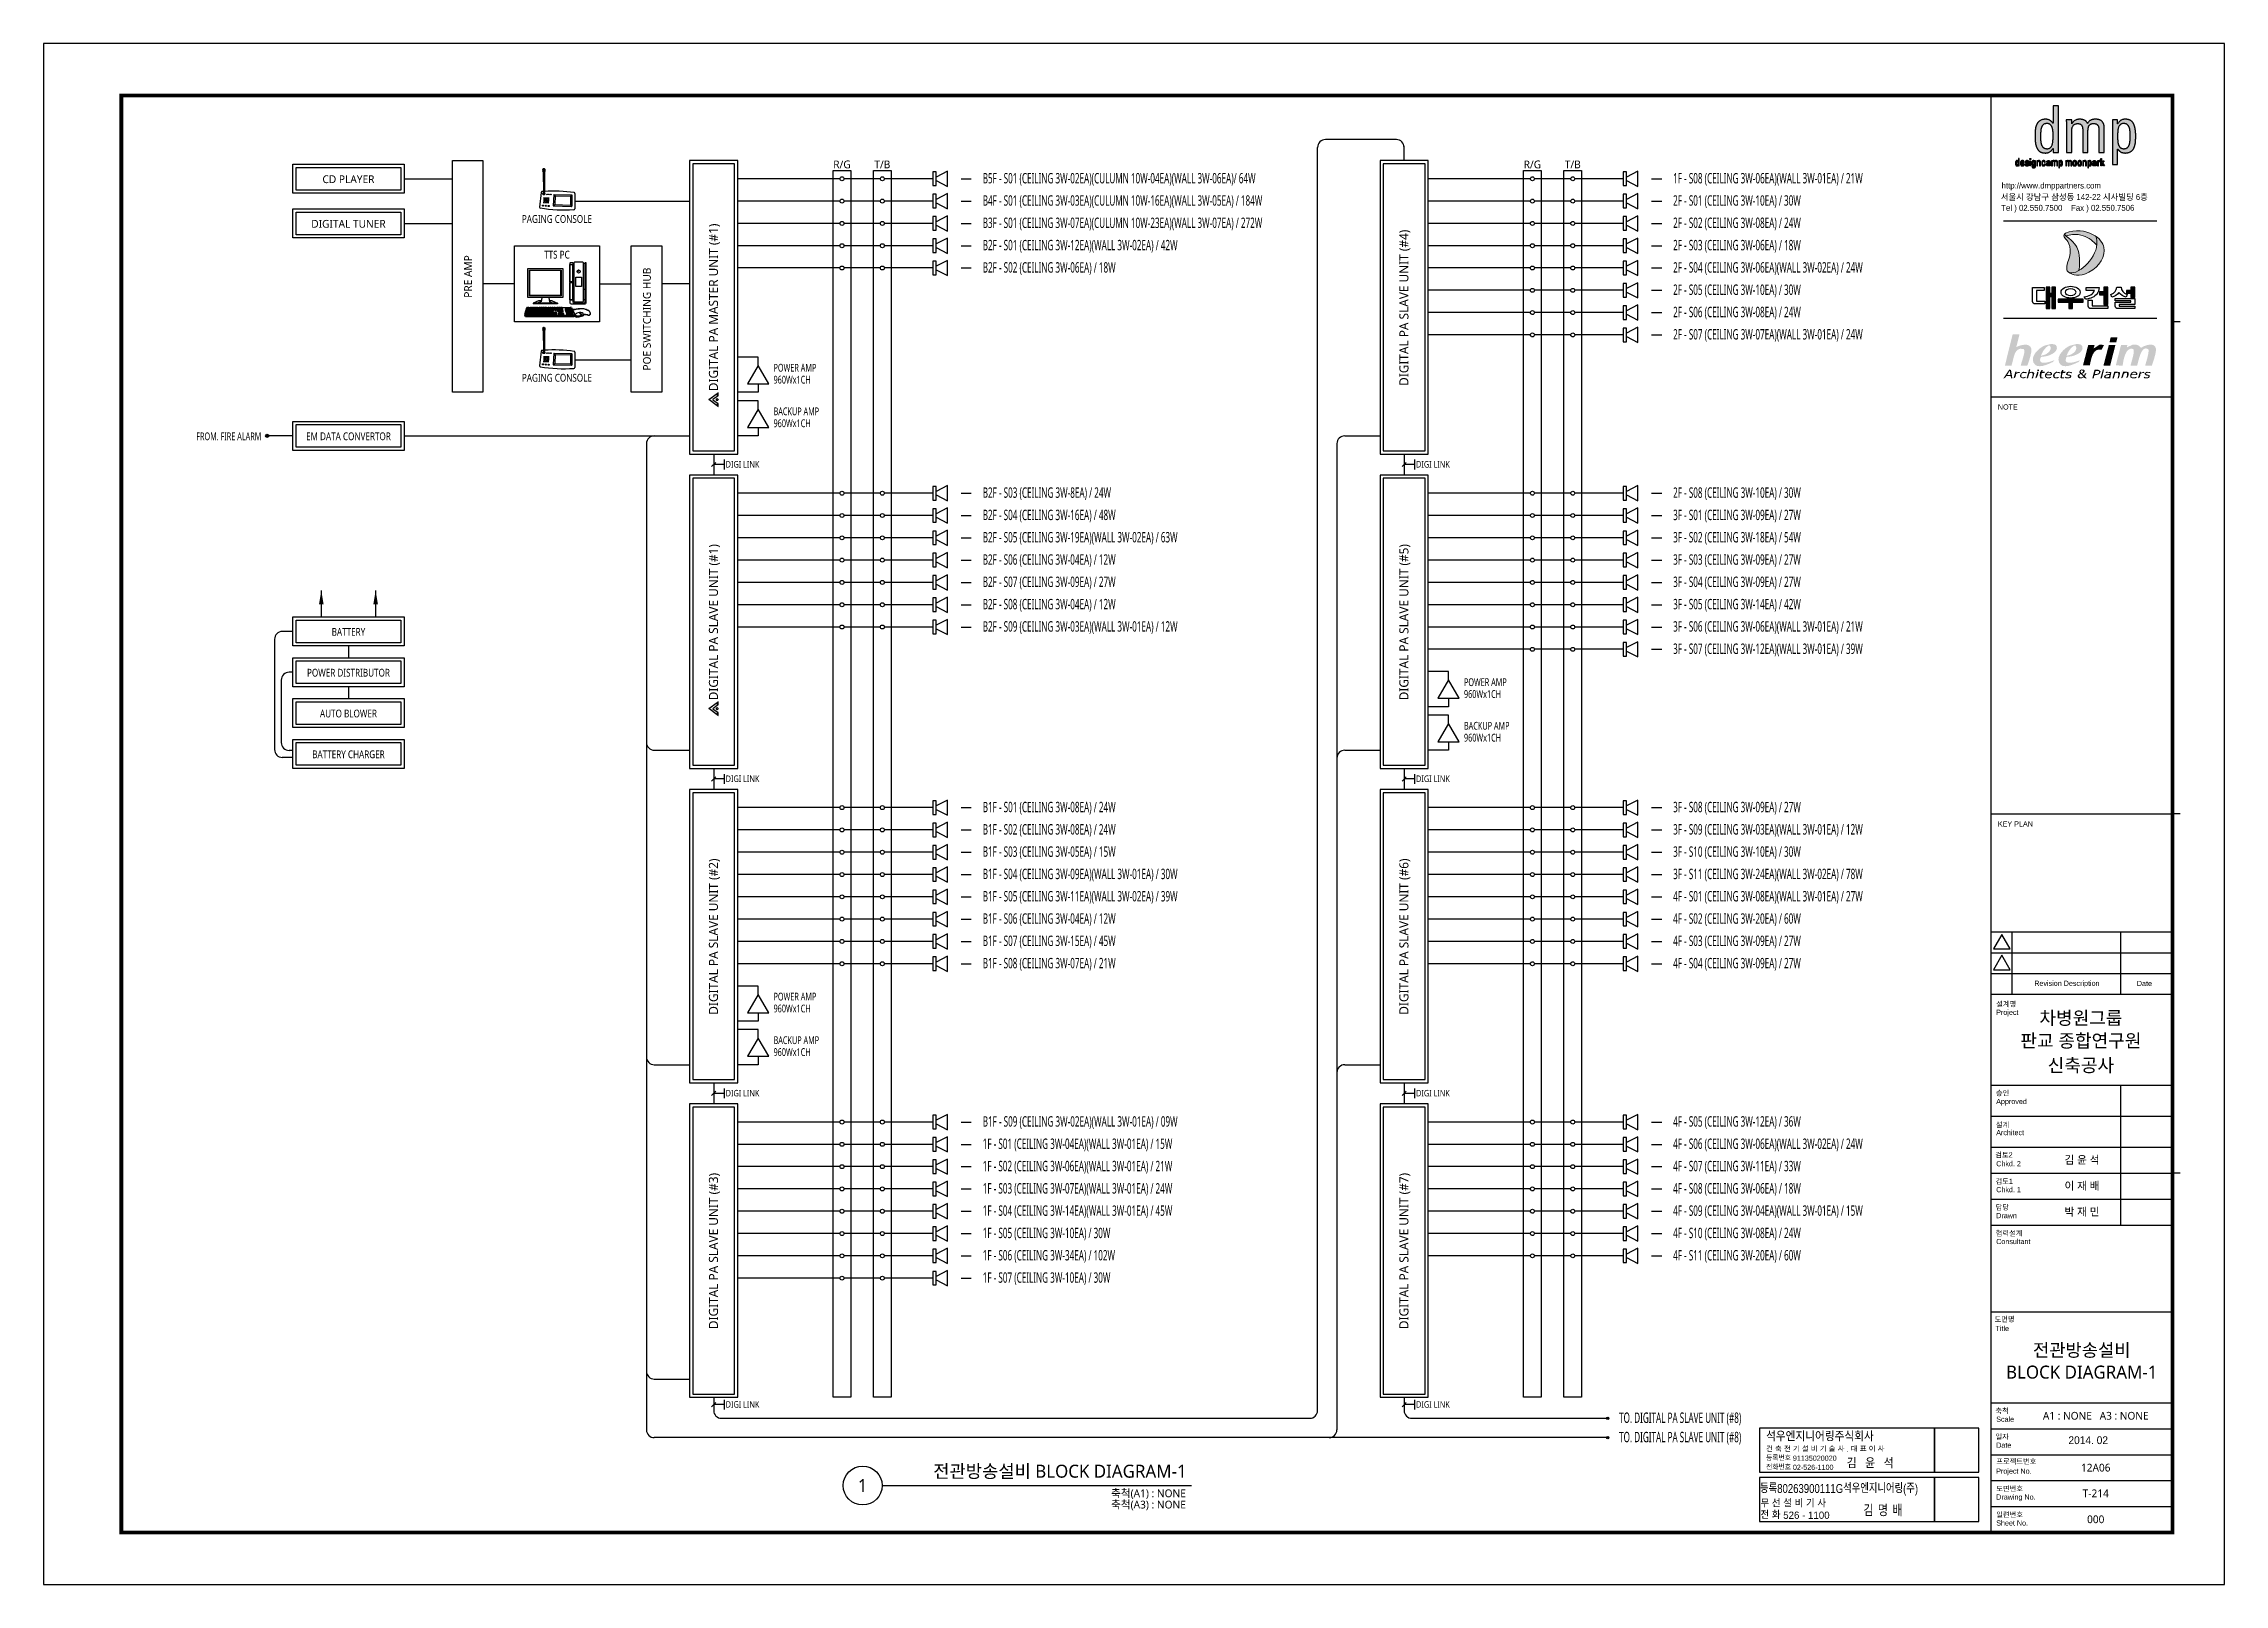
# Model space of a CAD drawing. Header units: millimetres. Extents: x 8410 to 16820, y 0 to 5940.
import ezdxf
from ezdxf.enums import TextEntityAlignment as Align

# ---------------------------------------------------------------- set-up
doc = ezdxf.new("R2010")
doc.units = ezdxf.units.MM
doc.header["$LTSCALE"] = 500
for name, color, linetype in [('001dmp-FORM', 9, 'Continuous'), ('003dmp-TIT', 9, 'Continuous'), ('1', 1, 'Continuous'), ('2', 2, 'Continuous'), ('3', 3, 'Continuous'), ('4', 4, 'Continuous'), ('5', 5, 'Continuous'), ('6', 6, 'Continuous'), ('7', 7, 'Continuous'), ('form', 7, 'Continuous'), ('sehm', 7, 'Continuous')]:
    doc.layers.add(name, color=color, linetype=linetype)
doc.styles.add('GHM1', font='GEM1', dxfattribs={"bigfont": 'GHM1'})
doc.styles.add('sukwoo', font='malgun.ttf')
doc.styles.add('돋움', font='Dotum.ttf')

msp = doc.modelspace()

# ---------------------------------------------------------------- texts
at = {"layer": '001dmp-FORM', "color": 3, "style": 'sukwoo'}
for s, height, rotation, p in [('전관방송설비', 50, 0, (16270, 903.3)), ('BLOCK DIAGRAM-1', 50, 0, (16270, 818.4)), ('A1 : NONE   A3 : NONE', 29.831, 0.00002, (16323.9, 650)), ('12A06', 29.83, 0.00002, (16323.9, 450)), ('T-214', 30, 0, (16323.9, 350.9)), ('000', 29.83, 0.00002, (16323.9, 250.9))]:
    msp.add_text(s, height=height, rotation=rotation, dxfattribs=at).set_placement(p, align=Align.MIDDLE_CENTER)
at = {"layer": '003dmp-TIT', "color": 2, "style": 'sukwoo'}
msp.add_text('전관방송설비 BLOCK DIAGRAM-1', height=50, dxfattribs=at).set_placement((12818, 411.3), align=Align.RIGHT)
msp.add_text('1', height=50, dxfattribs=at).set_placement((11568.6, 381), align=Align.MIDDLE_CENTER)
at = {"layer": '003dmp-TIT', "color": 3, "style": 'sukwoo'}
for s, p in [('축척(A1) : NONE', (12814.9, 336.1)), ('축척(A3) : NONE', (12814.9, 292.6))]:
    msp.add_text(s, height=30, dxfattribs=at).set_placement(p, align=Align.RIGHT)
at = {"layer": '1', "style": 'sukwoo', "width": 0.6}
for s, p in [('B5F - S01 (CEILING 3W-02EA)(CULUMN 10W-04EA)(WALL 3W-06EA)/ 64W', (12031.6, 5401.2)), ('1F - S08 (CEILING 3W-06EA)(WALL 3W-01EA) / 21W', (14694.2, 5401.2)), ('B4F - S01 (CEILING 3W-03EA)(CULUMN 10W-16EA)(WALL 3W-05EA) / 184W', (12031.6, 5315.3)), ('2F - S01 (CEILING 3W-10EA) / 30W', (14694.2, 5315.3)), ('B3F - S01 (CEILING 3W-07EA)(CULUMN 10W-23EA)(WALL 3W-07EA) / 272W', (12031.6, 5229.3)), ('2F - S02 (CEILING 3W-08EA) / 24W', (14694.2, 5229.3)), ('B2F - S01 (CEILING 3W-12EA)(WALL 3W-02EA) / 42W', (12031.6, 5143.3)), ('2F - S03 (CEILING 3W-06EA) / 18W', (14694.2, 5143.3)), ('B2F - S02 (CEILING 3W-06EA) / 18W', (12031.6, 5057.3)), ('2F - S04 (CEILING 3W-06EA)(WALL 3W-02EA) / 24W', (14694.2, 5057.3)), ('2F - S05 (CEILING 3W-10EA) / 30W', (14694.2, 4971.3)), ('2F - S06 (CEILING 3W-08EA) / 24W', (14694.2, 4885.4)), ('2F - S07 (CEILING 3W-07EA)(WALL 3W-01EA) / 24W', (14694.2, 4799.4)), ('B2F - S03 (CEILING 3W-8EA) / 24W', (12031.6, 4189.1)), ('2F - S08 (CEILING 3W-10EA) / 30W', (14694.2, 4189.1)), ('B2F - S04 (CEILING 3W-16EA) / 48W', (12031.6, 4103.1)), ('3F - S01 (CEILING 3W-09EA) / 27W', (14694.2, 4103.1)), ('B2F - S05 (CEILING 3W-19EA)(WALL 3W-02EA) / 63W', (12031.6, 4017.1)), ('3F - S02 (CEILING 3W-18EA) / 54W', (14694.2, 4017.1)), ('B2F - S06 (CEILING 3W-04EA) / 12W', (12031.6, 3931.1)), ('3F - S03 (CEILING 3W-09EA) / 27W', (14694.2, 3931.1)), ('B2F - S07 (CEILING 3W-09EA) / 27W', (12031.6, 3845.2)), ('3F - S04 (CEILING 3W-09EA) / 27W', (14694.2, 3845.2)), ('B2F - S08 (CEILING 3W-04EA) / 12W', (12031.6, 3759.2)), ('3F - S05 (CEILING 3W-14EA) / 42W', (14694.2, 3759.2)), ('B2F - S09 (CEILING 3W-03EA)(WALL 3W-01EA) / 12W', (12031.6, 3673.2)), ('3F - S06 (CEILING 3W-06EA)(WALL 3W-01EA) / 21W', (14694.2, 3673.2)), ('3F - S07 (CEILING 3W-12EA)(WALL 3W-01EA) / 39W', (14694.2, 3587.2)), ('B1F - S01 (CEILING 3W-08EA) / 24W', (12031.6, 2976.9)), ('3F - S08 (CEILING 3W-09EA) / 27W', (14694.2, 2976.9)), ('B1F - S02 (CEILING 3W-08EA) / 24W', (12031.6, 2890.9)), ('3F - S09 (CEILING 3W-03EA)(WALL 3W-01EA) / 12W', (14694.2, 2890.9)), ('B1F - S03 (CEILING 3W-05EA) / 15W', (12031.6, 2805)), ('3F - S10 (CEILING 3W-10EA) / 30W', (14694.2, 2805)), ('B1F - S04 (CEILING 3W-09EA)(WALL 3W-01EA) / 30W', (12031.6, 2719)), ('3F - S11 (CEILING 3W-24EA)(WALL 3W-02EA) / 78W', (14694.2, 2719)), ('B1F - S05 (CEILING 3W-11EA)(WALL 3W-02EA) / 39W', (12031.6, 2633)), ('4F - S01 (CEILING 3W-08EA)(WALL 3W-01EA) / 27W', (14694.2, 2633)), ('B1F - S06 (CEILING 3W-04EA) / 12W', (12031.6, 2547)), ('4F - S02 (CEILING 3W-20EA) / 60W', (14694.2, 2547)), ('B1F - S07 (CEILING 3W-15EA) / 45W', (12031.6, 2461.1)), ('4F - S03 (CEILING 3W-09EA) / 27W', (14694.2, 2461.1)), ('B1F - S08 (CEILING 3W-07EA) / 21W', (12031.6, 2375.1)), ('4F - S04 (CEILING 3W-09EA) / 27W', (14694.2, 2375.1)), ('B1F - S09 (CEILING 3W-02EA)(WALL 3W-01EA) / 09W', (12031.6, 1764.8)), ('4F - S05 (CEILING 3W-12EA) / 36W', (14694.2, 1764.8)), ('1F - S01 (CEILING 3W-04EA)(WALL 3W-01EA) / 15W', (12031.6, 1678.8)), ('4F - S06 (CEILING 3W-06EA)(WALL 3W-02EA) / 24W', (14694.2, 1678.8)), ('1F - S02 (CEILING 3W-06EA)(WALL 3W-01EA) / 21W', (12031.6, 1592.8)), ('4F - S07 (CEILING 3W-11EA) / 33W', (14694.2, 1592.8)), ('1F - S03 (CEILING 3W-07EA)(WALL 3W-01EA) / 24W', (12031.6, 1506.8)), ('4F - S08 (CEILING 3W-06EA) / 18W', (14694.2, 1506.8)), ('1F - S04 (CEILING 3W-14EA)(WALL 3W-01EA) / 45W', (12031.6, 1420.9)), ('4F - S09 (CEILING 3W-04EA)(WALL 3W-01EA) / 15W', (14694.2, 1420.9)), ('1F - S05 (CEILING 3W-10EA) / 30W', (12031.6, 1334.9)), ('4F - S10 (CEILING 3W-08EA) / 24W', (14694.2, 1334.9)), ('1F - S06 (CEILING 3W-34EA) / 102W', (12031.6, 1248.9)), ('4F - S11 (CEILING 3W-20EA) / 60W', (14694.2, 1248.9)), ('1F - S07 (CEILING 3W-10EA) / 30W', (12031.6, 1162.9)), ('TO. DIGITAL PA SLAVE UNIT (#8)', (14485.7, 622.6)), ('TO. DIGITAL PA SLAVE UNIT (#8)', (14485.7, 548))]:
    msp.add_text(s, height=40, dxfattribs=at).set_placement(p)
at = {"layer": '2', "style": 'sukwoo'}
for s, p in [('CD PLAYER', (9585.6, 5402.3)), ('DIGITAL TUNER', (9585.6, 5230.3))]:
    msp.add_text(s, height=30, dxfattribs=at).set_placement(p, align=Align.CENTER)
at = {"layer": '2', "style": 'sukwoo', "width": 0.8}
for s, p in [('PAGING CONSOLE', (10389.4, 5249)), ('TTS PC', (10389.4, 5111.5)), ('PAGING CONSOLE', (10389.4, 4636.8)), ('EM DATA CONVERTOR', (9585.6, 4411.2)), ('BATTERY', (9585.6, 3657.1)), ('POWER DISTRIBUTOR', (9585.6, 3499.7)), ('AUTO BLOWER', (9585.6, 3342.4)), ('BATTERY CHARGER', (9585.6, 3185.1))]:
    msp.add_text(s, height=30, dxfattribs=at).set_placement(p, align=Align.CENTER)
at = {"layer": '2', "style": 'sukwoo'}
for s, p in [('PRE AMP', (10061.8, 5042.3)), ('POE SWITCHING HUB', (10751.6, 4878))]:
    msp.add_text(s, height=30, rotation=90, dxfattribs=at).set_placement(p, align=Align.CENTER)
at = {"layer": '2', "style": 'sukwoo', "width": 0.7}
for s, p in [('960Wx1CH', (11224.9, 4629.5)), ('POWER AMP', (11224.9, 4675.4)), ('960Wx1CH', (11224.9, 4461.4)), ('BACKUP AMP', (11224.9, 4507.3)), ('POWER AMP', (13887.5, 3463.2)), ('960Wx1CH', (13887.5, 3417.4)), ('BACKUP AMP', (13887.5, 3295.1)), ('960Wx1CH', (13887.5, 3249.3)), ('POWER AMP', (11224.9, 2251.1)), ('960Wx1CH', (11224.9, 2205.2)), ('BACKUP AMP', (11224.9, 2083)), ('960Wx1CH', (11224.9, 2037.1))]:
    msp.add_text(s, height=30, dxfattribs=at).set_placement(p)
msp.add_text('FROM. FIRE ALARM', height=30, dxfattribs=at).set_placement((9249.6, 4411), align=Align.RIGHT)
at = {"layer": '3', "style": 'sukwoo'}
msp.add_text('DIGITAL PA MASTER UNIT (#1)', height=35, rotation=90, dxfattribs=at).set_placement((11010.7, 4600.1))
at = {"layer": '5', "style": 'sukwoo'}
for s, p in [('DIGITAL PA SLAVE UNIT (#4)', (13673.3, 4620.5)), ('DIGITAL PA SLAVE UNIT (#1)', (11010.7, 3408.3)), ('DIGITAL PA SLAVE UNIT (#5)', (13673.3, 3408.3)), ('DIGITAL PA SLAVE UNIT (#2)', (11010.7, 2196.2)), ('DIGITAL PA SLAVE UNIT (#6)', (13673.3, 2196.2)), ('DIGITAL PA SLAVE UNIT (#3)', (11010.7, 984)), ('DIGITAL PA SLAVE UNIT (#7)', (13673.3, 984))]:
    msp.add_text(s, height=35, rotation=90, dxfattribs=at).set_placement(p)
at = {"layer": '6', "style": 'sukwoo'}
for s, p in [('R/G', (11488.8, 5459.3)), ('T/B', (11644.5, 5459.3)), ('R/G', (14151.4, 5459.3)), ('T/B', (14307.1, 5459.3))]:
    msp.add_text(s, height=30, dxfattribs=at).set_placement(p, align=Align.CENTER)
at = {"layer": '6', "style": 'sukwoo', "width": 0.8}
for p in [(11040.4, 4305.6), (13703, 4305.6), (11040.4, 3093.5), (13703, 3093.5), (11040.4, 1881.3), (13703, 1881.3), (11040.4, 681.3), (13703, 681.3)]:
    msp.add_text('DIGI LINK', height=25, dxfattribs=at).set_placement(p)

# ---------------------------------------------------------------- blocks, each defined once
blk = doc.blocks.new('FORM_ELEC_SUKWOO$0$')
at = {"layer": '001dmp-FORM'}
h = blk.add_hatch(color=30, dxfattribs=at)
h.paths.add_polyline_path([(149414, 109608), (149023, 109608), (149023, 108330), (149010, 108330), (149009, 108330), (149000, 108343), (148990, 108356), (148981, 108369), (148971, 108381), (148960, 108394), (148950, 108406), (148939, 108418), (148928, 108430), (148917, 108441), (148906, 108453), (148894, 108464), (148882, 108474), (148870, 108485), (148858, 108495), (148845, 108505), (148832, 108514), (148818, 108524), (148805, 108533), (148791, 108541), (148776, 108549), (148761, 108557), (148746, 108565), (148731, 108572), (148715, 108579), (148664, 108596), (148646, 108601), (148628, 108605), (148609, 108609), (148590, 108613), (148570, 108616), (148550, 108618), (148529, 108620), (148507, 108621), (148485, 108621), (148463, 108621), (148439, 108621), (148416, 108620), (148392, 108618), (148367, 108616), (148341, 108613), (148315, 108610), (148288, 108605), (148260, 108599), (148230, 108592), (148198, 108583), (148164, 108572), (148127, 108558), (148084, 108537), (148029, 108505), (148008, 108490), (147989, 108476), (147971, 108461), (147959, 108451), (147943, 108435), (147931, 108423), (147913, 108404), (147900, 108388), (147891, 108377), (147880, 108363), (147875, 108356), (147868, 108345), (147865, 108342), (147864, 108339), (147851, 108321), (147843, 108308), (147836, 108296), (147831, 108286), (147829, 108282), (147828, 108281), (147826, 108277), (147816, 108258), (147811, 108248), (147806, 108236), (147798, 108219), (147793, 108208), (147789, 108199), (147788, 108196), (147782, 108181), (147779, 108172), (147777, 108168), (147774, 108158), (147770, 108149), (147768, 108142), (147765, 108133), (147764, 108129), (147763, 108125), (147761, 108121), (147759, 108114), (147753, 108093), (147744, 108061), (147737, 108031), (147730, 108002), (147725, 107974), (147720, 107946), (147715, 107919), (147711, 107892), (147707, 107866), (147704, 107840), (147701, 107815), (147699, 107789), (147697, 107764), (147695, 107740), (147693, 107715), (147691, 107691), (147690, 107667), (147689, 107643), (147688, 107620), (147687, 107596), (147686, 107573), (147685, 107549), (147685, 107526), (147684, 107503), (147684, 107480), (147684, 107457), (147684, 107434), (147683, 107411), (147683, 107389), (147683, 107366), (147683, 107343), (147683, 107320), (147683, 107298), (147684, 107275), (147684, 107253), (147684, 107231), (147685, 107209), (147686, 107187), (147687, 107165), (147688, 107144), (147689, 107122), (147690, 107101), (147691, 107079), (147693, 107058), (147695, 107037), (147696, 107016), (147698, 106996), (147701, 106975), (147703, 106955), (147705, 106935), (147708, 106915), (147711, 106895), (147713, 106875), (147717, 106855), (147720, 106836), (147723, 106817), (147727, 106797), (147731, 106779), (147734, 106760), (147739, 106741), (147743, 106723), (147747, 106705), (147752, 106687), (147757, 106669), (147762, 106651), (147767, 106634), (147773, 106617), (147778, 106600), (147784, 106583), (147790, 106566), (147797, 106550), (147803, 106534), (147810, 106518), (147817, 106502), (147824, 106487), (147832, 106472), (147839, 106457), (147847, 106442), (147856, 106428), (147864, 106414), (147873, 106400), (147882, 106386), (147891, 106373), (147901, 106359), (147911, 106347), (147921, 106334), (147931, 106322), (147942, 106310), (147953, 106298), (147964, 106287), (147976, 106276), (147988, 106265), (148000, 106255), (148013, 106245), (148026, 106235), (148039, 106226), (148053, 106217), (148067, 106208), (148081, 106200), (148096, 106192), (148111, 106185), (148127, 106178), (148143, 106171), (148159, 106164), (148176, 106158), (148193, 106153), (148210, 106148), (148228, 106143), (148247, 106139), (148265, 106135), (148284, 106131), (148304, 106128), (148324, 106126), (148344, 106123), (148365, 106121), (148386, 106120), (148408, 106119), (148430, 106118), (148452, 106118), (148475, 106118), (148498, 106119), (148523, 106120), (148548, 106123), (148574, 106126), (148601, 106131), (148630, 106137), (148662, 106146), (148697, 106158), (148737, 106176), (148789, 106205), (148842, 106243), (148900, 106298), (148941, 106346), (148975, 106391), (149014, 106452), (149023, 106452), (149023, 106166), (149414, 106166)])
h.paths.add_polyline_path([(149019, 107659), (149020, 107637), (149021, 107616), (149022, 107594), (149022, 107572), (149023, 107549), (149023, 107527), (149023, 107505), (149023, 107482), (149023, 107459), (149023, 107437), (149023, 107414), (149023, 107391), (149023, 107369), (149023, 107346), (149023, 107323), (149023, 107300), (149022, 107277), (149022, 107254), (149021, 107231), (149021, 107208), (149020, 107184), (149019, 107161), (149018, 107137), (149017, 107113), (149016, 107089), (149014, 107065), (149012, 107040), (149010, 107016), (149008, 106990), (149005, 106965), (149002, 106939), (148998, 106913), (148994, 106886), (148989, 106858), (148983, 106830), (148976, 106801), (148968, 106770), (148959, 106738), (148947, 106703), (148930, 106664), (148906, 106616), (148895, 106599), (148884, 106583), (148865, 106558), (148848, 106540), (148838, 106530), (148822, 106516), (148805, 106502), (148783, 106488), (148768, 106479), (148727, 106461), (148694, 106450), (148665, 106444), (148639, 106440), (148614, 106438), (148590, 106437), (148568, 106438), (148546, 106438), (148525, 106440), (148505, 106442), (148485, 106445), (148466, 106449), (148448, 106453), (148430, 106458), (148413, 106464), (148396, 106470), (148380, 106477), (148365, 106484), (148350, 106492), (148336, 106500), (148322, 106509), (148309, 106519), (148296, 106528), (148284, 106539), (148272, 106550), (148261, 106561), (148250, 106573), (148240, 106585), (148230, 106598), (148221, 106611), (148212, 106625), (148203, 106639), (148195, 106654), (148187, 106668), (148180, 106684), (148173, 106699), (148166, 106715), (148160, 106732), (148154, 106748), (148148, 106765), (148143, 106783), (148138, 106801), (148133, 106819), (148129, 106837), (148125, 106856), (148121, 106875), (148118, 106894), (148115, 106913), (148112, 106933), (148109, 106953), (148107, 106973), (148104, 106994), (148103, 107015), (148101, 107036), (148099, 107057), (148098, 107078), (148097, 107100), (148096, 107121), (148095, 107143), (148095, 107165), (148094, 107188), (148094, 107210), (148094, 107232), (148094, 107255), (148093, 107277), (148093, 107300), (148093, 107323), (148093, 107345), (148094, 107368), (148094, 107391), (148094, 107414), (148094, 107437), (148094, 107460), (148095, 107483), (148095, 107506), (148096, 107529), (148097, 107553), (148098, 107576), (148099, 107600), (148100, 107624), (148101, 107648), (148103, 107672), (148104, 107696), (148106, 107721), (148109, 107746), (148111, 107771), (148114, 107797), (148118, 107823), (148121, 107849), (148126, 107877), (148131, 107904), (148137, 107933), (148145, 107963), (148153, 107995), (148165, 108029), (148179, 108066), (148201, 108110), (148205, 108117), (148214, 108132), (148231, 108157), (148257, 108188), (148277, 108208), (148303, 108228), (148328, 108245), (148346, 108255), (148386, 108273), (148420, 108284), (148449, 108291), (148477, 108295), (148503, 108298), (148527, 108300), (148551, 108301), (148574, 108302), (148596, 108301), (148617, 108300), (148637, 108297), (148657, 108294), (148676, 108290), (148694, 108285), (148711, 108280), (148727, 108274), (148743, 108267), (148759, 108260), (148773, 108252), (148787, 108243), (148801, 108234), (148814, 108224), (148826, 108214), (148838, 108204), (148850, 108192), (148861, 108181), (148871, 108168), (148881, 108156), (148891, 108143), (148900, 108129), (148908, 108115), (148917, 108101), (148925, 108086), (148932, 108071), (148939, 108055), (148946, 108039), (148952, 108023), (148959, 108007), (148964, 107990), (148970, 107972), (148975, 107955), (148980, 107937), (148984, 107919), (148988, 107900), (148992, 107882), (148996, 107863), (148999, 107843), (149002, 107824), (149005, 107804), (149008, 107784), (149010, 107764), (149012, 107743), (149014, 107722), (149016, 107701), (149018, 107680)], flags=16)
for points in [[(152423, 106166), (152814, 106166), (152814, 108009), (152814, 108032), (152813, 108053), (152811, 108075), (152810, 108096), (152807, 108116), (152805, 108136), (152802, 108156), (152798, 108175), (152795, 108194), (152790, 108212), (152786, 108230), (152781, 108248), (152775, 108265), (152769, 108282), (152763, 108298), (152756, 108314), (152749, 108329), (152741, 108344), (152733, 108359), (152725, 108373), (152716, 108387), (152707, 108401), (152697, 108414), (152687, 108426), (152677, 108439), (152666, 108451), (152655, 108462), (152643, 108473), (152631, 108484), (152619, 108494), (152606, 108504), (152593, 108513), (152579, 108522), (152565, 108531), (152551, 108539), (152536, 108547), (152520, 108554), (152505, 108561), (152489, 108568), (152472, 108574), (152456, 108580), (152438, 108586), (152421, 108591), (152403, 108595), (152384, 108599), (152366, 108603), (152346, 108607), (152327, 108610), (152307, 108613), (152287, 108615), (152266, 108617), (152245, 108618), (152223, 108620), (152201, 108621), (152179, 108621), (152157, 108621), (152134, 108621), (152111, 108620), (152087, 108619), (152062, 108618), (152037, 108615), (152011, 108612), (151984, 108608), (151956, 108602), (151926, 108594), (151894, 108585), (151858, 108571), (151816, 108552), (151786, 108535), (151760, 108519), (151758, 108517), (151731, 108497), (151702, 108472), (151673, 108442), (151651, 108415), (151640, 108401), (151633, 108392), (151618, 108371), (151607, 108352), (151599, 108340), (151596, 108334), (151594, 108331), (151584, 108311), (151581, 108317), (151574, 108333), (151566, 108348), (151558, 108363), (151550, 108377), (151541, 108390), (151531, 108403), (151521, 108416), (151511, 108428), (151500, 108440), (151489, 108452), (151477, 108463), (151465, 108474), (151453, 108484), (151440, 108494), (151427, 108503), (151414, 108513), (151400, 108521), (151386, 108530), (151371, 108538), (151356, 108546), (151341, 108553), (151325, 108560), (151309, 108567), (151293, 108573), (151276, 108579), (151259, 108585), (151242, 108590), (151224, 108595), (151206, 108600), (151188, 108604), (151169, 108608), (151149, 108611), (151130, 108614), (151109, 108616), (151089, 108618), (151068, 108620), (151046, 108621), (151024, 108621), (151001, 108621), (150978, 108620), (150954, 108619), (150929, 108618), (150904, 108615), (150879, 108612), (150852, 108608), (150824, 108603), (150795, 108596), (150763, 108587), (150729, 108576), (150690, 108560), (150643, 108535), (150598, 108505), (150567, 108480), (150545, 108459), (150515, 108427), (150495, 108402), (150480, 108381), (150464, 108356), (150436, 108305), (150411, 108253), (150411, 108573), (149996, 108573), (150012, 108362), (150020, 108163), (150020, 108048), (150020, 107935), (150020, 107912), (150020, 107799), (150020, 107776), (150020, 107753), (150020, 107731), (150020, 107708), (150020, 107685), (150020, 107663), (150020, 107549), (150020, 107527), (150020, 107504), (150020, 107481), (150020, 107459), (150020, 107436), (150020, 107413), (150020, 106166), (150411, 106166), (150411, 107899), (150487, 108148), (150648, 108266), (150848, 108313), (151061, 108266), (151176, 108131), (151219, 107960), (151221, 107842), (151221, 106166), (151612, 106166), (151612, 107737), (151612, 107759), (151612, 107894), (151673, 108154), (151853, 108295), (152131, 108309), (152314, 108227), (152402, 108066), (152423, 107904)], [(148505, 94584), (148779, 94584), (148779, 95469), (148927, 95469), (148927, 94584), (149201, 94584), (149201, 96172), (148927, 96172), (148927, 95697), (148779, 95697), (148779, 96172), (148505, 96172)], [(152797, 94878), (153087, 94878), (153087, 96171), (152797, 96171), (152797, 95833), (152471, 95833), (152471, 95602), (152797, 95602)], [(154795, 95414), (155084, 95414), (155084, 96174), (154795, 96174), (154795, 95926), (154468, 95926), (154468, 95728), (154795, 95728)], [(149394, 95067), (150179, 95067), (150179, 94584), (150465, 94584), (150465, 95067), (151246, 95067), (151246, 95274), (149394, 95274)]]:
    blk.add_hatch(color=253, dxfattribs=at).paths.add_polyline_path(points)
h = blk.add_hatch(color=253, dxfattribs=at)
h.paths.add_polyline_path([(153419, 105255), (153810, 105255), (153810, 106419), (153819, 106409), (153825, 106409), (153832, 106398), (153842, 106385), (153851, 106372), (153861, 106360), (153871, 106347), (153882, 106335), (153893, 106323), (153903, 106311), (153914, 106300), (153926, 106288), (153937, 106277), (153949, 106266), (153961, 106256), (153974, 106246), (153987, 106236), (154000, 106226), (154013, 106217), (154027, 106208), (154041, 106199), (154055, 106191), (154070, 106183), (154085, 106175), (154100, 106168), (154116, 106161), (154133, 106155), (154149, 106149), (154167, 106144), (154184, 106139), (154203, 106134), (154221, 106130), (154240, 106127), (154260, 106124), (154280, 106122), (154301, 106120), (154323, 106119), (154345, 106118), (154367, 106118), (154391, 106118), (154414, 106119), (154438, 106121), (154463, 106123), (154488, 106125), (154514, 106129), (154541, 106133), (154570, 106139), (154599, 106146), (154630, 106154), (154664, 106165), (154700, 106179), (154742, 106198), (154769, 106212), (154783, 106220), (154795, 106228), (154820, 106245), (154839, 106259), (154856, 106272), (154870, 106284), (154882, 106295), (154892, 106306), (154909, 106322), (154921, 106335), (154937, 106355), (154953, 106375), (154967, 106394), (154977, 106410), (154985, 106423), (154994, 106438), (155002, 106452), (155009, 106465), (155017, 106480), (155023, 106493), (155031, 106510), (155048, 106549), (155061, 106585), (155073, 106619), (155082, 106651), (155091, 106682), (155098, 106712), (155104, 106741), (155110, 106770), (155115, 106797), (155119, 106824), (155123, 106851), (155127, 106877), (155130, 106903), (155133, 106928), (155135, 106954), (155137, 106978), (155139, 107003), (155141, 107027), (155142, 107052), (155144, 107076), (155145, 107099), (155146, 107123), (155147, 107147), (155148, 107170), (155148, 107193), (155149, 107217), (155149, 107240), (155150, 107263), (155150, 107286), (155150, 107308), (155150, 107331), (155150, 107354), (155150, 107377), (155150, 107399), (155150, 107422), (155150, 107445), (155150, 107467), (155150, 107489), (155149, 107511), (155148, 107533), (155148, 107555), (155147, 107577), (155146, 107599), (155145, 107620), (155143, 107642), (155142, 107663), (155140, 107684), (155139, 107705), (155137, 107726), (155135, 107746), (155133, 107767), (155130, 107787), (155128, 107808), (155125, 107828), (155122, 107847), (155120, 107867), (155116, 107887), (155110, 107925), (155106, 107944), (155102, 107963), (155098, 107982), (155094, 108001), (155090, 108019), (155085, 108037), (155081, 108055), (155076, 108073), (155071, 108090), (155065, 108108), (155060, 108125), (155054, 108142), (155048, 108159), (155042, 108175), (155036, 108191), (155029, 108208), (155022, 108223), (155015, 108239), (155008, 108254), (155001, 108270), (154993, 108284), (154985, 108299), (154977, 108314), (154968, 108328), (154959, 108342), (154950, 108355), (154941, 108369), (154931, 108382), (154922, 108394), (154911, 108407), (154901, 108419), (154890, 108431), (154879, 108443), (154868, 108454), (154856, 108465), (154844, 108475), (154832, 108486), (154819, 108496), (154806, 108505), (154792, 108515), (154779, 108524), (154765, 108532), (154750, 108540), (154735, 108548), (154720, 108556), (154705, 108563), (154689, 108569), (154672, 108576), (154655, 108582), (154638, 108587), (154621, 108592), (154603, 108597), (154584, 108601), (154565, 108605), (154546, 108608), (154527, 108611), (154506, 108614), (154486, 108616), (154465, 108618), (154444, 108619), (154422, 108620), (154400, 108621), (154378, 108621), (154355, 108621), (154331, 108620), (154307, 108619), (154282, 108616), (154256, 108612), (154228, 108607), (154198, 108600), (154166, 108591), (154131, 108578), (154089, 108559), (154056, 108541), (154041, 108531), (154034, 108527), (154003, 108504), (153980, 108486), (153966, 108473), (153948, 108455), (153924, 108431), (153909, 108413), (153895, 108397), (153867, 108360), (153845, 108327), (153810, 108273), (153810, 108573), (153419, 108573)])
h.paths.add_polyline_path([(154736, 107674), (154740, 107510), (154740, 107261), (154730, 107012), (154693, 106750), (154590, 106537), (154417, 106447), (154187, 106430), (154006, 106507), (153896, 106660), (153839, 106843), (153815, 107032), (153812, 107149), (153811, 107190), (153811, 107206), (153811, 107215), (153810, 107238), (153810, 107294), (153808, 107556), (153822, 107793), (153868, 108015), (153974, 108212), (154147, 108302), (154379, 108301), (154559, 108208), (154663, 108051), (154716, 107866)], flags=16)
h = blk.add_hatch(color=253, dxfattribs=at)
h.paths.add_polyline_path([(146512, 105713), (146449, 105713), (146449, 105509), (146447, 105509), (146443, 105514), (146433, 105526), (146421, 105537), (146407, 105546), (146391, 105552), (146371, 105555), (146348, 105555), (146321, 105551), (146305, 105545), (146287, 105534), (146275, 105523), (146265, 105511), (146259, 105502), (146254, 105492), (146251, 105484), (146249, 105478), (146246, 105467), (146244, 105458), (146242, 105448), (146240, 105436), (146238, 105422), (146237, 105411), (146237, 105398), (146236, 105375), (146236, 105352), (146236, 105329), (146237, 105308), (146239, 105287), (146242, 105268), (146246, 105249), (146252, 105232), (146258, 105216), (146266, 105201), (146276, 105188), (146288, 105177), (146302, 105168), (146318, 105162), (146337, 105158), (146358, 105157), (146373, 105157), (146383, 105159), (146396, 105163), (146407, 105168), (146415, 105173), (146423, 105180), (146432, 105188), (146438, 105195), (146443, 105202), (146448, 105210), (146449, 105210), (146449, 105164), (146512, 105164)])
h.paths.add_polyline_path([(146446, 105426), (146447, 105420), (146448, 105412), (146448, 105406), (146449, 105401), (146449, 105391), (146449, 105384), (146449, 105378), (146449, 105371), (146449, 105361), (146449, 105355), (146449, 105348), (146449, 105338), (146449, 105333), (146449, 105326), (146448, 105315), (146448, 105308), (146447, 105299), (146446, 105290), (146446, 105286), (146445, 105280), (146443, 105273), (146442, 105268), (146441, 105262), (146440, 105258), (146438, 105254), (146437, 105249), (146433, 105241), (146429, 105234), (146423, 105226), (146419, 105222), (146413, 105217), (146409, 105215), (146403, 105212), (146398, 105210), (146392, 105209), (146387, 105208), (146380, 105208), (146373, 105208), (146365, 105209), (146356, 105211), (146347, 105214), (146340, 105218), (146333, 105223), (146327, 105228), (146322, 105234), (146318, 105241), (146314, 105249), (146311, 105257), (146308, 105266), (146304, 105284), (146302, 105305), (146301, 105327), (146301, 105349), (146301, 105361), (146301, 105372), (146301, 105379), (146302, 105387), (146302, 105396), (146302, 105400), (146303, 105410), (146304, 105420), (146304, 105424), (146305, 105431), (146306, 105436), (146308, 105447), (146309, 105450), (146311, 105457), (146314, 105465), (146317, 105473), (146321, 105479), (146326, 105486), (146331, 105490), (146337, 105495), (146345, 105499), (146351, 105501), (146359, 105503), (146365, 105504), (146370, 105505), (146381, 105505), (146388, 105504), (146394, 105503), (146401, 105501), (146406, 105499), (146409, 105497), (146415, 105493), (146419, 105490), (146425, 105484), (146428, 105480), (146430, 105477), (146432, 105474), (146435, 105468), (146437, 105463), (146439, 105459), (146441, 105451), (146443, 105445), (146444, 105440), (146445, 105432)], flags=16)
h.paths.add_polyline_path([(146888, 105346), (146888, 105369), (146887, 105391), (146886, 105413), (146884, 105434), (146881, 105453), (146877, 105472), (146871, 105489), (146864, 105504), (146855, 105517), (146843, 105529), (146830, 105538), (146815, 105546), (146797, 105551), (146778, 105554), (146757, 105556), (146734, 105555), (146719, 105554), (146708, 105552), (146693, 105548), (146679, 105543), (146673, 105540), (146663, 105534), (146654, 105527), (146648, 105522), (146640, 105513), (146631, 105500), (146628, 105494), (146623, 105485), (146619, 105475), (146617, 105466), (146614, 105458), (146609, 105431), (146608, 105419), (146607, 105410), (146607, 105405), (146606, 105393), (146605, 105382), (146605, 105372), (146605, 105364), (146605, 105358), (146605, 105346), (146605, 105336), (146606, 105324), (146606, 105315), (146607, 105305), (146607, 105299), (146608, 105293), (146609, 105286), (146610, 105278), (146611, 105274), (146612, 105266), (146613, 105261), (146615, 105255), (146617, 105248), (146619, 105242), (146620, 105237), (146622, 105232), (146625, 105225), (146626, 105221), (146629, 105216), (146632, 105211), (146635, 105207), (146638, 105202), (146641, 105197), (146644, 105194), (146648, 105190), (146652, 105186), (146656, 105182), (146660, 105179), (146665, 105176), (146669, 105173), (146674, 105171), (146680, 105168), (146685, 105166), (146691, 105164), (146699, 105162), (146703, 105161), (146710, 105160), (146717, 105159), (146722, 105158), (146728, 105158), (146738, 105157), (146743, 105157), (146754, 105157), (146761, 105157), (146767, 105157), (146774, 105158), (146783, 105159), (146793, 105161), (146802, 105163), (146810, 105166), (146820, 105170), (146828, 105173), (146836, 105178), (146842, 105182), (146847, 105187), (146852, 105191), (146858, 105198), (146863, 105203), (146868, 105212), (146870, 105216), (146876, 105228), (146879, 105237), (146881, 105246), (146882, 105250), (146883, 105256), (146884, 105264), (146884, 105270), (146884, 105278), (146885, 105281), (146816, 105281), (146816, 105275), (146813, 105260), (146810, 105252), (146806, 105242), (146799, 105232), (146788, 105220), (146777, 105213), (146769, 105211), (146761, 105209), (146749, 105208), (146740, 105208), (146731, 105209), (146728, 105210), (146723, 105211), (146716, 105213), (146711, 105215), (146707, 105218), (146701, 105222), (146698, 105225), (146696, 105227), (146692, 105232), (146688, 105238), (146687, 105241), (146684, 105247), (146682, 105254), (146680, 105259), (146678, 105265), (146677, 105272), (146676, 105276), (146675, 105283), (146674, 105291), (146673, 105302), (146673, 105309), (146672, 105316), (146672, 105324), (146672, 105330), (146672, 105336), (146888, 105336)])
h.paths.add_polyline_path([(146672, 105383), (146672, 105403), (146675, 105428), (146680, 105456), (146685, 105470), (146691, 105482), (146699, 105492), (146708, 105499), (146717, 105504), (146727, 105507), (146732, 105508), (146755, 105508), (146774, 105505), (146790, 105498), (146801, 105487), (146809, 105472), (146815, 105455), (146818, 105436), (146821, 105415), (146821, 105394), (146822, 105383)], flags=16)
h.paths.add_polyline_path([(147030, 105252), (147029, 105258), (147028, 105261), (147028, 105264), (147028, 105271), (147027, 105277), (147027, 105281), (146957, 105281), (146957, 105272), (146958, 105256), (146959, 105246), (146962, 105234), (146965, 105225), (146969, 105216), (146973, 105208), (146976, 105203), (146980, 105198), (146986, 105191), (146991, 105186), (146998, 105180), (147005, 105176), (147009, 105173), (147017, 105170), (147024, 105167), (147025, 105167), (147031, 105164), (147037, 105163), (147043, 105161), (147051, 105160), (147058, 105159), (147062, 105158), (147068, 105158), (147076, 105157), (147083, 105157), (147092, 105157), (147101, 105157), (147107, 105157), (147116, 105158), (147124, 105159), (147133, 105161), (147141, 105163), (147148, 105165), (147155, 105167), (147161, 105170), (147168, 105173), (147172, 105176), (147177, 105179), (147182, 105182), (147188, 105187), (147192, 105191), (147195, 105194), (147199, 105198), (147202, 105201), (147204, 105205), (147207, 105210), (147209, 105214), (147210, 105216), (147212, 105219), (147213, 105222), (147214, 105225), (147215, 105228), (147216, 105230), (147217, 105232), (147218, 105234), (147218, 105237), (147219, 105239), (147220, 105243), (147220, 105245), (147220, 105248), (147221, 105249), (147222, 105257), (147222, 105264), (147223, 105269), (147223, 105273), (147223, 105278), (147222, 105282), (147222, 105286), (147221, 105289), (147221, 105294), (147220, 105298), (147218, 105304), (147216, 105308), (147215, 105311), (147213, 105316), (147211, 105320), (147209, 105323), (147207, 105326), (147204, 105330), (147200, 105334), (147197, 105338), (147193, 105342), (147188, 105346), (147185, 105349), (147181, 105352), (147176, 105356), (147172, 105359), (147168, 105362), (147163, 105365), (147158, 105368), (147154, 105370), (147149, 105373), (147144, 105376), (147138, 105378), (147133, 105381), (147128, 105383), (147124, 105385), (147117, 105389), (147113, 105390), (147108, 105393), (147102, 105395), (147097, 105397), (147091, 105400), (147085, 105403), (147082, 105405), (147077, 105407), (147071, 105410), (147067, 105413), (147063, 105415), (147058, 105418), (147053, 105421), (147050, 105424), (147044, 105429), (147041, 105432), (147039, 105435), (147036, 105439), (147034, 105442), (147033, 105446), (147032, 105448), (147031, 105453), (147031, 105457), (147031, 105461), (147031, 105463), (147032, 105468), (147035, 105477), (147039, 105485), (147046, 105494), (147054, 105500), (147061, 105503), (147070, 105506), (147078, 105508), (147088, 105509), (147094, 105508), (147102, 105508), (147112, 105506), (147119, 105504), (147128, 105499), (147132, 105496), (147137, 105491), (147142, 105485), (147146, 105477), (147148, 105469), (147149, 105462), (147150, 105457), (147150, 105452), (147150, 105447), (147219, 105447), (147220, 105452), (147220, 105457), (147220, 105464), (147219, 105473), (147218, 105479), (147216, 105487), (147214, 105492), (147213, 105496), (147210, 105502), (147207, 105507), (147204, 105511), (147200, 105517), (147197, 105520), (147195, 105523), (147190, 105527), (147185, 105531), (147181, 105533), (147176, 105537), (147171, 105539), (147166, 105542), (147160, 105545), (147156, 105546), (147150, 105548), (147143, 105550), (147138, 105551), (147130, 105553), (147122, 105554), (147118, 105555), (147114, 105555), (147105, 105555), (147097, 105556), (147090, 105555), (147078, 105555), (147072, 105554), (147063, 105553), (147052, 105551), (147045, 105549), (147031, 105544), (147022, 105541), (147013, 105536), (147001, 105527), (146994, 105521), (146987, 105513), (146979, 105501), (146975, 105494), (146973, 105488), (146969, 105478), (146968, 105472), (146966, 105459), (146966, 105448), (146967, 105437), (146969, 105427), (146972, 105417), (146975, 105411), (146980, 105402), (146983, 105397), (146989, 105391), (146994, 105385), (147000, 105379), (147006, 105374), (147019, 105365), (147026, 105360), (147033, 105356), (147041, 105352), (147048, 105348), (147056, 105344), (147063, 105340), (147071, 105337), (147078, 105333), (147087, 105329), (147094, 105326), (147101, 105322), (147109, 105318), (147116, 105314), (147123, 105310), (147130, 105306), (147137, 105301), (147143, 105296), (147148, 105291), (147151, 105286), (147154, 105281), (147156, 105275), (147157, 105270), (147157, 105264), (147157, 105260), (147156, 105255), (147156, 105252), (147154, 105246), (147152, 105240), (147148, 105232), (147145, 105229), (147140, 105224), (147133, 105219), (147130, 105217), (147125, 105214), (147120, 105212), (147114, 105211), (147106, 105209), (147097, 105208), (147089, 105208), (147083, 105208), (147074, 105209), (147069, 105210), (147064, 105212), (147057, 105215), (147053, 105217), (147049, 105220), (147045, 105223), (147041, 105228), (147038, 105232), (147035, 105238), (147033, 105242), (147032, 105246)])
h.paths.add_polyline_path([(147359, 105548), (147296, 105548), (147296, 105164), (147359, 105164)])
h.paths.add_polyline_path([(147362, 105713), (147292, 105713), (147292, 105646), (147362, 105646)])
h.paths.add_polyline_path([(147716, 105548), (147654, 105548), (147654, 105501), (147652, 105501), (147650, 105506), (147647, 105511), (147645, 105515), (147642, 105518), (147639, 105522), (147635, 105527), (147631, 105531), (147627, 105535), (147623, 105538), (147619, 105540), (147613, 105544), (147609, 105546), (147603, 105549), (147596, 105551), (147592, 105552), (147585, 105554), (147578, 105555), (147572, 105555), (147564, 105556), (147555, 105555), (147549, 105555), (147536, 105553), (147525, 105549), (147518, 105546), (147510, 105542), (147501, 105536), (147495, 105532), (147486, 105523), (147480, 105516), (147474, 105507), (147470, 105500), (147467, 105496), (147458, 105475), (147455, 105466), (147453, 105459), (147450, 105447), (147448, 105437), (147447, 105430), (147445, 105415), (147444, 105405), (147443, 105392), (147443, 105381), (147443, 105367), (147443, 105358), (147443, 105347), (147443, 105336), (147444, 105325), (147445, 105315), (147446, 105304), (147447, 105294), (147448, 105283), (147450, 105275), (147452, 105263), (147454, 105256), (147457, 105247), (147460, 105238), (147466, 105223), (147470, 105216), (147475, 105208), (147479, 105203), (147485, 105196), (147490, 105191), (147497, 105185), (147504, 105180), (147511, 105176), (147520, 105172), (147527, 105170), (147536, 105168), (147543, 105166), (147546, 105166), (147553, 105165), (147560, 105165), (147566, 105164), (147572, 105165), (147580, 105165), (147588, 105167), (147598, 105169), (147604, 105171), (147610, 105174), (147617, 105177), (147623, 105181), (147628, 105185), (147633, 105189), (147639, 105194), (147645, 105202), (147649, 105207), (147652, 105212), (147654, 105212), (147654, 105183), (147654, 105161), (147654, 105138), (147653, 105124), (147653, 105118), (147651, 105109), (147647, 105100), (147643, 105093), (147639, 105087), (147633, 105081), (147626, 105076), (147618, 105072), (147612, 105070), (147607, 105069), (147599, 105067), (147590, 105066), (147582, 105067), (147576, 105067), (147568, 105069), (147563, 105070), (147559, 105072), (147552, 105076), (147548, 105078), (147545, 105081), (147541, 105085), (147538, 105090), (147536, 105093), (147533, 105099), (147531, 105106), (147530, 105111), (147529, 105116), (147529, 105122), (147459, 105122), (147458, 105111), (147459, 105102), (147461, 105092), (147463, 105083), (147466, 105075), (147470, 105068), (147475, 105060), (147480, 105055), (147485, 105049), (147491, 105044), (147499, 105038), (147505, 105035), (147514, 105031), (147521, 105028), (147530, 105025), (147539, 105023), (147550, 105021), (147558, 105020), (147570, 105019), (147580, 105019), (147594, 105020), (147604, 105020), (147617, 105022), (147630, 105023), (147648, 105028), (147661, 105032), (147673, 105038), (147685, 105046), (147694, 105055), (147701, 105065), (147706, 105074), (147709, 105080), (147712, 105091), (147715, 105103), (147715, 105109), (147716, 105121), (147716, 105132), (147716, 105155)])
h.paths.add_polyline_path([(147652, 105431), (147653, 105423), (147654, 105410), (147655, 105401), (147655, 105389), (147655, 105367), (147655, 105344), (147655, 105332), (147655, 105320), (147655, 105314), (147654, 105308), (147653, 105296), (147652, 105287), (147650, 105276), (147647, 105267), (147647, 105265), (147642, 105254), (147636, 105242), (147630, 105235), (147620, 105227), (147608, 105220), (147597, 105217), (147583, 105216), (147574, 105217), (147564, 105218), (147555, 105221), (147548, 105224), (147541, 105229), (147536, 105234), (147531, 105242), (147527, 105247), (147523, 105256), (147519, 105267), (147516, 105277), (147514, 105286), (147513, 105294), (147511, 105310), (147509, 105325), (147509, 105336), (147508, 105349), (147508, 105358), (147508, 105372), (147509, 105396), (147509, 105408), (147511, 105422), (147512, 105431), (147514, 105440), (147516, 105447), (147519, 105457), (147520, 105461), (147524, 105470), (147530, 105479), (147537, 105487), (147546, 105494), (147554, 105499), (147565, 105502), (147577, 105504), (147589, 105504), (147597, 105502), (147608, 105500), (147614, 105497), (147622, 105492), (147627, 105488), (147634, 105481), (147638, 105475), (147642, 105466), (147646, 105458), (147648, 105450), (147650, 105442)], flags=16)
h.paths.add_polyline_path([(147905, 105486), (147918, 105496), (147933, 105502), (147947, 105504), (147966, 105504), (147980, 105502), (147991, 105498), (147999, 105494), (148005, 105489), (148010, 105483), (148014, 105476), (148018, 105468), (148020, 105460), (148023, 105449), (148023, 105440), (148024, 105418), (148024, 105395), (148024, 105164), (148086, 105164), (148086, 105411), (148086, 105425), (148086, 105443), (148085, 105462), (148084, 105469), (148081, 105483), (148078, 105495), (148075, 105503), (148072, 105511), (148068, 105517), (148063, 105525), (148058, 105531), (148052, 105536), (148045, 105541), (148039, 105544), (148030, 105548), (148022, 105551), (148011, 105554), (148002, 105555), (147990, 105555), (147981, 105556), (147966, 105555), (147956, 105554), (147943, 105551), (147930, 105547), (147923, 105544), (147912, 105537), (147903, 105529), (147895, 105520), (147889, 105511), (147885, 105505), (147881, 105499), (147878, 105499), (147878, 105548), (147812, 105548), (147813, 105534), (147814, 105516), (147815, 105496), (147816, 105480), (147816, 105442), (147816, 105419), (147816, 105164), (147878, 105164), (147878, 105385), (147878, 105408), (147880, 105422), (147883, 105443), (147887, 105456), (147894, 105472)])
h.paths.add_polyline_path([(148272, 105483), (148281, 105492), (148290, 105497), (148301, 105501), (148315, 105504), (148328, 105505), (148337, 105504), (148345, 105502), (148353, 105497), (148360, 105492), (148365, 105487), (148370, 105480), (148373, 105472), (148376, 105464), (148379, 105455), (148380, 105447), (148381, 105439), (148381, 105434), (148381, 105425), (148445, 105425), (148446, 105431), (148446, 105441), (148445, 105453), (148444, 105461), (148443, 105467), (148442, 105473), (148441, 105477), (148439, 105484), (148436, 105490), (148434, 105496), (148432, 105501), (148429, 105506), (148427, 105510), (148424, 105514), (148420, 105519), (148416, 105523), (148412, 105527), (148409, 105530), (148405, 105533), (148400, 105537), (148395, 105540), (148390, 105543), (148384, 105545), (148380, 105547), (148372, 105550), (148362, 105552), (148351, 105554), (148343, 105555), (148331, 105556), (148320, 105556), (148304, 105555), (148296, 105554), (148285, 105552), (148273, 105549), (148267, 105547), (148255, 105543), (148245, 105537), (148236, 105531), (148229, 105526), (148224, 105522), (148218, 105515), (148212, 105507), (148206, 105498), (148203, 105492), (148200, 105485), (148198, 105479), (148197, 105477), (148193, 105467), (148191, 105457), (148189, 105446), (148187, 105435), (148185, 105427), (148185, 105420), (148183, 105407), (148183, 105395), (148182, 105385), (148182, 105372), (148182, 105361), (148182, 105349), (148182, 105339), (148182, 105327), (148183, 105316), (148183, 105310), (148184, 105306), (148184, 105296), (148186, 105285), (148187, 105275), (148189, 105265), (148191, 105256), (148194, 105247), (148196, 105238), (148199, 105230), (148203, 105222), (148206, 105215), (148211, 105208), (148215, 105201), (148221, 105194), (148226, 105189), (148232, 105183), (148238, 105178), (148245, 105174), (148252, 105170), (148260, 105167), (148269, 105164), (148278, 105161), (148287, 105160), (148299, 105158), (148308, 105157), (148319, 105157), (148330, 105157), (148339, 105157), (148348, 105159), (148356, 105160), (148364, 105162), (148371, 105165), (148380, 105168), (148387, 105172), (148396, 105177), (148401, 105181), (148407, 105186), (148411, 105190), (148417, 105195), (148421, 105200), (148425, 105205), (148428, 105209), (148430, 105214), (148434, 105220), (148437, 105226), (148439, 105232), (148443, 105244), (148444, 105249), (148446, 105259), (148447, 105266), (148448, 105275), (148448, 105282), (148448, 105288), (148448, 105292), (148383, 105292), (148383, 105286), (148383, 105278), (148381, 105265), (148380, 105258), (148377, 105250), (148372, 105238), (148368, 105231), (148361, 105223), (148355, 105218), (148349, 105214), (148342, 105211), (148337, 105209), (148330, 105208), (148322, 105208), (148317, 105208), (148314, 105209), (148311, 105209), (148305, 105210), (148298, 105212), (148295, 105213), (148290, 105215), (148284, 105219), (148281, 105221), (148277, 105225), (148274, 105228), (148270, 105233), (148267, 105237), (148265, 105242), (148262, 105248), (148260, 105253), (148258, 105259), (148256, 105265), (148255, 105269), (148254, 105275), (148253, 105280), (148253, 105284), (148252, 105289), (148251, 105294), (148250, 105304), (148250, 105307), (148249, 105314), (148248, 105325), (148248, 105329), (148248, 105337), (148247, 105346), (148247, 105358), (148247, 105368), (148247, 105383), (148247, 105392), (148248, 105406), (148249, 105416), (148250, 105428), (148253, 105443), (148258, 105458), (148263, 105470)])
h.paths.add_polyline_path([(148803, 105426), (148803, 105449), (148802, 105459), (148801, 105469), (148800, 105478), (148797, 105488), (148794, 105496), (148790, 105504), (148786, 105511), (148781, 105518), (148776, 105524), (148770, 105529), (148764, 105534), (148757, 105539), (148749, 105543), (148742, 105546), (148733, 105549), (148724, 105551), (148715, 105553), (148704, 105554), (148701, 105555), (148691, 105555), (148683, 105556), (148671, 105556), (148660, 105555), (148647, 105554), (148634, 105552), (148624, 105550), (148611, 105545), (148600, 105541), (148593, 105536), (148585, 105531), (148577, 105524), (148571, 105516), (148565, 105508), (148563, 105503), (148557, 105489), (148552, 105470), (148550, 105456), (148549, 105440), (148616, 105440), (148616, 105449), (148617, 105460), (148618, 105468), (148621, 105475), (148624, 105482), (148628, 105488), (148633, 105493), (148637, 105497), (148645, 105502), (148656, 105506), (148668, 105508), (148681, 105508), (148691, 105507), (148701, 105505), (148709, 105502), (148716, 105498), (148722, 105493), (148728, 105487), (148732, 105480), (148735, 105472), (148737, 105464), (148740, 105453), (148741, 105443), (148741, 105432), (148741, 105426), (148741, 105402), (148723, 105402), (148711, 105402), (148700, 105402), (148688, 105402), (148674, 105401), (148664, 105400), (148659, 105399), (148650, 105398), (148643, 105397), (148637, 105396), (148632, 105395), (148623, 105392), (148614, 105389), (148604, 105386), (148600, 105384), (148593, 105380), (148583, 105374), (148578, 105370), (148571, 105365), (148565, 105359), (148559, 105352), (148554, 105344), (148550, 105336), (148547, 105329), (148544, 105319), (148543, 105314), (148541, 105305), (148540, 105299), (148540, 105292), (148540, 105285), (148540, 105276), (148540, 105268), (148541, 105255), (148541, 105251), (148542, 105245), (148544, 105235), (148545, 105231), (148546, 105226), (148549, 105217), (148552, 105210), (148556, 105201), (148559, 105195), (148565, 105188), (148570, 105182), (148576, 105177), (148582, 105172), (148590, 105168), (148597, 105165), (148606, 105162), (148616, 105159), (148625, 105158), (148633, 105157), (148640, 105157), (148647, 105157), (148655, 105157), (148664, 105158), (148672, 105159), (148677, 105160), (148685, 105163), (148694, 105167), (148699, 105169), (148707, 105174), (148713, 105179), (148719, 105185), (148723, 105190), (148729, 105198), (148733, 105205), (148738, 105213), (148741, 105220), (148742, 105220), (148742, 105164), (148811, 105164), (148810, 105173), (148808, 105182), (148807, 105191), (148806, 105202), (148805, 105212), (148804, 105223), (148804, 105232), (148803, 105245), (148803, 105256), (148803, 105268), (148803, 105290)])
h.paths.add_polyline_path([(148741, 105355), (148741, 105342), (148741, 105331), (148741, 105319), (148740, 105307), (148739, 105294), (148738, 105287), (148736, 105279), (148733, 105265), (148728, 105253), (148722, 105242), (148716, 105232), (148709, 105225), (148699, 105218), (148689, 105212), (148676, 105209), (148669, 105208), (148660, 105208), (148653, 105208), (148648, 105209), (148641, 105211), (148635, 105214), (148628, 105218), (148622, 105222), (148617, 105228), (148612, 105235), (148609, 105242), (148605, 105251), (148604, 105256), (148603, 105264), (148602, 105271), (148602, 105276), (148602, 105284), (148603, 105295), (148605, 105302), (148606, 105307), (148609, 105315), (148613, 105321), (148618, 105328), (148630, 105338), (148642, 105344), (148659, 105350), (148673, 105352), (148685, 105354), (148696, 105354), (148709, 105355), (148732, 105355)], flags=16)
h.paths.add_polyline_path([(148969, 105410), (148969, 105435), (148972, 105449), (148975, 105462), (148982, 105478), (148991, 105488), (149001, 105495), (149013, 105500), (149025, 105503), (149040, 105505), (149051, 105504), (149060, 105502), (149067, 105499), (149075, 105494), (149082, 105488), (149086, 105482), (149091, 105473), (149093, 105467), (149095, 105459), (149097, 105448), (149097, 105440), (149098, 105426), (149098, 105164), (149160, 105164), (149160, 105421), (149161, 105433), (149162, 105445), (149165, 105461), (149171, 105477), (149179, 105488), (149188, 105496), (149193, 105499), (149204, 105503), (149214, 105504), (149222, 105505), (149232, 105505), (149243, 105504), (149253, 105501), (149260, 105498), (149267, 105493), (149273, 105488), (149278, 105481), (149282, 105474), (149285, 105466), (149287, 105457), (149289, 105446), (149289, 105436), (149289, 105414), (149289, 105164), (149351, 105164), (149351, 105453), (149351, 105463), (149350, 105475), (149349, 105484), (149347, 105494), (149344, 105502), (149341, 105510), (149336, 105518), (149332, 105524), (149325, 105531), (149320, 105535), (149313, 105540), (149306, 105544), (149298, 105548), (149290, 105550), (149271, 105554), (149258, 105555), (149250, 105556), (149236, 105555), (149226, 105554), (149208, 105551), (149194, 105546), (149186, 105541), (149177, 105534), (149171, 105528), (149167, 105524), (149163, 105518), (149159, 105512), (149156, 105506), (149152, 105514), (149147, 105521), (149142, 105527), (149136, 105532), (149129, 105538), (149123, 105542), (149115, 105546), (149107, 105549), (149097, 105552), (149089, 105553), (149076, 105555), (149068, 105556), (149055, 105555), (149045, 105554), (149032, 105552), (149022, 105549), (149014, 105546), (149008, 105543), (148997, 105536), (148989, 105529), (148981, 105520), (148977, 105513), (148974, 105508), (148972, 105505), (148970, 105500), (148969, 105500), (148969, 105548), (148903, 105548), (148904, 105527), (148905, 105506), (148906, 105484), (148906, 105462), (148906, 105439), (148906, 105164), (148969, 105164)])
h.paths.add_polyline_path([(149719, 105435), (149717, 105445), (149715, 105454), (149713, 105464), (149711, 105472), (149708, 105481), (149705, 105489), (149702, 105496), (149697, 105504), (149693, 105512), (149688, 105518), (149683, 105524), (149678, 105530), (149671, 105536), (149665, 105540), (149656, 105545), (149650, 105548), (149640, 105551), (149632, 105553), (149621, 105555), (149612, 105555), (149603, 105556), (149597, 105556), (149589, 105555), (149584, 105555), (149574, 105553), (149566, 105550), (149560, 105548), (149553, 105545), (149547, 105541), (149541, 105537), (149537, 105534), (149532, 105529), (149529, 105525), (149524, 105520), (149519, 105514), (149515, 105508), (149513, 105504), (149512, 105502), (149510, 105502), (149510, 105548), (149448, 105548), (149448, 105019), (149510, 105019), (149510, 105203), (149513, 105203), (149516, 105198), (149519, 105194), (149521, 105192), (149526, 105187), (149532, 105181), (149539, 105175), (149545, 105171), (149553, 105167), (149560, 105163), (149569, 105160), (149578, 105158), (149589, 105157), (149599, 105157), (149611, 105157), (149624, 105159), (149636, 105161), (149646, 105164), (149656, 105168), (149667, 105174), (149677, 105182), (149683, 105187), (149689, 105193), (149695, 105202), (149700, 105210), (149703, 105216), (149708, 105227), (149712, 105238), (149715, 105250), (149717, 105257), (149718, 105267), (149720, 105278), (149721, 105286), (149722, 105295), (149722, 105303), (149723, 105312), (149723, 105321), (149723, 105327), (149724, 105336), (149724, 105343), (149724, 105350), (149724, 105360), (149724, 105372), (149723, 105383), (149723, 105394), (149722, 105405), (149721, 105415), (149720, 105425)])
h.paths.add_polyline_path([(149513, 105423), (149514, 105435), (149517, 105446), (149519, 105453), (149524, 105467), (149525, 105470), (149528, 105476), (149532, 105481), (149540, 105490), (149549, 105497), (149558, 105501), (149572, 105504), (149584, 105505), (149592, 105504), (149604, 105502), (149611, 105499), (149620, 105495), (149625, 105491), (149632, 105484), (149636, 105480), (149641, 105471), (149645, 105465), (149648, 105456), (149651, 105449), (149653, 105438), (149655, 105429), (149656, 105418), (149657, 105411), (149658, 105397), (149658, 105388), (149658, 105375), (149658, 105366), (149658, 105352), (149658, 105342), (149658, 105329), (149658, 105319), (149657, 105305), (149656, 105296), (149654, 105280), (149652, 105270), (149647, 105251), (149643, 105241), (149637, 105232), (149626, 105220), (149608, 105211), (149597, 105209), (149590, 105208), (149582, 105208), (149571, 105209), (149562, 105211), (149553, 105214), (149547, 105218), (149540, 105223), (149535, 105229), (149530, 105235), (149526, 105242), (149522, 105250), (149519, 105258), (149516, 105268), (149515, 105276), (149513, 105286), (149512, 105296), (149511, 105306), (149510, 105318), (149510, 105327), (149510, 105340), (149510, 105350), (149510, 105362), (149510, 105371), (149510, 105385), (149510, 105390), (149511, 105399), (149511, 105409), (149512, 105416)], flags=16)
h.paths.add_polyline_path([(150020, 105410), (150021, 105435), (150023, 105449), (150027, 105462), (150034, 105478), (150043, 105488), (150052, 105495), (150064, 105500), (150076, 105503), (150091, 105505), (150103, 105504), (150111, 105502), (150119, 105499), (150126, 105494), (150133, 105488), (150137, 105482), (150142, 105473), (150144, 105467), (150146, 105459), (150148, 105448), (150149, 105440), (150149, 105426), (150149, 105164), (150211, 105164), (150211, 105421), (150212, 105433), (150213, 105445), (150216, 105461), (150222, 105477), (150230, 105488), (150240, 105496), (150244, 105499), (150255, 105503), (150265, 105504), (150273, 105505), (150283, 105505), (150294, 105504), (150304, 105501), (150311, 105498), (150319, 105493), (150324, 105488), (150329, 105481), (150333, 105474), (150336, 105466), (150338, 105457), (150340, 105446), (150340, 105436), (150340, 105414), (150340, 105164), (150403, 105164), (150403, 105453), (150403, 105463), (150402, 105475), (150400, 105484), (150398, 105494), (150395, 105502), (150392, 105510), (150387, 105518), (150383, 105524), (150376, 105531), (150372, 105535), (150364, 105540), (150358, 105544), (150349, 105548), (150341, 105550), (150322, 105554), (150310, 105555), (150301, 105556), (150287, 105555), (150277, 105554), (150259, 105551), (150246, 105546), (150237, 105541), (150228, 105534), (150222, 105528), (150218, 105524), (150214, 105518), (150210, 105512), (150207, 105506), (150203, 105514), (150198, 105521), (150193, 105527), (150187, 105532), (150180, 105538), (150174, 105542), (150166, 105546), (150158, 105549), (150148, 105552), (150140, 105553), (150128, 105555), (150120, 105556), (150106, 105555), (150096, 105554), (150084, 105552), (150073, 105549), (150065, 105546), (150059, 105543), (150049, 105536), (150040, 105529), (150033, 105520), (150028, 105513), (150025, 105508), (150023, 105505), (150021, 105500), (150020, 105500), (150020, 105548), (149954, 105548), (149955, 105527), (149957, 105506), (149957, 105484), (149958, 105462), (149958, 105439), (149958, 105164), (150020, 105164)])
h.paths.add_polyline_path([(150774, 105388), (150774, 105398), (150773, 105402), (150773, 105407), (150772, 105416), (150772, 105423), (150771, 105431), (150769, 105443), (150767, 105450), (150766, 105457), (150765, 105461), (150762, 105469), (150759, 105479), (150756, 105487), (150752, 105494), (150748, 105502), (150744, 105508), (150737, 105516), (150733, 105521), (150728, 105526), (150721, 105531), (150715, 105535), (150707, 105540), (150699, 105544), (150691, 105547), (150682, 105549), (150673, 105551), (150664, 105553), (150654, 105554), (150643, 105555), (150632, 105556), (150619, 105555), (150609, 105555), (150593, 105553), (150582, 105551), (150571, 105548), (150562, 105545), (150548, 105538), (150545, 105536), (150535, 105529), (150527, 105523), (150521, 105516), (150514, 105507), (150510, 105501), (150504, 105491), (150500, 105482), (150497, 105474), (150493, 105462), (150489, 105440), (150488, 105434), (150486, 105422), (150485, 105408), (150484, 105399), (150484, 105384), (150483, 105372), (150483, 105361), (150483, 105339), (150484, 105317), (150486, 105296), (150489, 105276), (150490, 105266), (150492, 105257), (150495, 105248), (150497, 105239), (150504, 105223), (150512, 105208), (150517, 105200), (150521, 105195), (150527, 105189), (150532, 105184), (150538, 105179), (150546, 105174), (150553, 105171), (150561, 105167), (150570, 105164), (150578, 105162), (150589, 105160), (150598, 105158), (150610, 105157), (150619, 105157), (150633, 105157), (150642, 105157), (150656, 105158), (150666, 105159), (150678, 105161), (150689, 105164), (150697, 105167), (150707, 105171), (150717, 105177), (150723, 105181), (150731, 105188), (150740, 105199), (150746, 105208), (150752, 105219), (150755, 105225), (150759, 105235), (150762, 105242), (150766, 105259), (150769, 105272), (150771, 105286), (150772, 105293), (150773, 105303), (150774, 105312), (150774, 105318), (150774, 105328), (150775, 105335), (150775, 105340), (150775, 105351), (150775, 105358), (150775, 105369), (150774, 105380)])
h.paths.add_polyline_path([(150549, 105381), (150549, 105391), (150549, 105405), (150550, 105415), (150552, 105430), (150554, 105439), (150556, 105449), (150560, 105461), (150564, 105469), (150567, 105474), (150570, 105479), (150573, 105483), (150579, 105489), (150583, 105492), (150590, 105497), (150600, 105501), (150614, 105504), (150627, 105505), (150638, 105504), (150648, 105503), (150656, 105502), (150665, 105498), (150672, 105494), (150679, 105489), (150684, 105484), (150690, 105477), (150693, 105471), (150697, 105462), (150700, 105454), (150703, 105445), (150705, 105436), (150706, 105426), (150708, 105417), (150709, 105405), (150709, 105396), (150709, 105383), (150709, 105372), (150709, 105361), (150709, 105351), (150709, 105337), (150708, 105327), (150707, 105313), (150707, 105304), (150705, 105288), (150703, 105279), (150698, 105259), (150695, 105249), (150686, 105233), (150679, 105225), (150670, 105217), (150661, 105213), (150649, 105209), (150637, 105208), (150624, 105208), (150614, 105209), (150605, 105211), (150597, 105213), (150588, 105217), (150584, 105220), (150581, 105223), (150576, 105227), (150572, 105233), (150567, 105241), (150564, 105248), (150560, 105257), (150558, 105265), (150556, 105275), (150554, 105283), (150552, 105294), (150551, 105304), (150550, 105315), (150550, 105326), (150549, 105337), (150549, 105346), (150549, 105359), (150549, 105368)], flags=16)
h.paths.add_polyline_path([(151140, 105358), (151140, 105369), (151139, 105380), (151139, 105388), (151139, 105398), (151138, 105402), (151138, 105407), (151137, 105416), (151137, 105423), (151136, 105431), (151134, 105443), (151132, 105450), (151131, 105457), (151130, 105461), (151127, 105469), (151124, 105479), (151121, 105487), (151117, 105494), (151113, 105502), (151109, 105508), (151102, 105516), (151098, 105521), (151093, 105526), (151086, 105531), (151080, 105535), (151072, 105540), (151064, 105544), (151056, 105547), (151047, 105549), (151038, 105551), (151029, 105553), (151019, 105554), (151008, 105555), (150997, 105556), (150984, 105555), (150974, 105555), (150958, 105553), (150947, 105551), (150936, 105548), (150927, 105545), (150913, 105538), (150910, 105536), (150900, 105529), (150892, 105523), (150886, 105516), (150879, 105507), (150875, 105501), (150869, 105491), (150865, 105482), (150862, 105474), (150858, 105462), (150854, 105440), (150853, 105434), (150851, 105422), (150850, 105408), (150849, 105399), (150849, 105384), (150848, 105372), (150848, 105361), (150848, 105339), (150849, 105317), (150851, 105296), (150854, 105276), (150855, 105266), (150857, 105257), (150860, 105248), (150862, 105239), (150869, 105223), (150877, 105208), (150882, 105200), (150886, 105195), (150892, 105189), (150897, 105184), (150903, 105179), (150911, 105174), (150918, 105171), (150926, 105167), (150935, 105164), (150943, 105162), (150954, 105160), (150963, 105158), (150975, 105157), (150984, 105157), (150998, 105157), (151007, 105157), (151021, 105158), (151031, 105159), (151043, 105161), (151054, 105164), (151062, 105167), (151072, 105171), (151082, 105177), (151088, 105181), (151096, 105188), (151105, 105199), (151111, 105208), (151117, 105219), (151120, 105225), (151124, 105235), (151127, 105242), (151131, 105259), (151134, 105272), (151136, 105286), (151137, 105293), (151138, 105303), (151139, 105312), (151139, 105318), (151139, 105328), (151140, 105335), (151140, 105340), (151140, 105351)])
h.paths.add_polyline_path([(150914, 105359), (150914, 105368), (150914, 105381), (150914, 105391), (150914, 105405), (150915, 105415), (150917, 105430), (150919, 105439), (150921, 105449), (150925, 105461), (150929, 105469), (150932, 105474), (150935, 105479), (150938, 105483), (150944, 105489), (150948, 105492), (150955, 105497), (150965, 105501), (150979, 105504), (150992, 105505), (151003, 105504), (151013, 105503), (151021, 105502), (151030, 105498), (151037, 105494), (151044, 105489), (151049, 105484), (151055, 105477), (151058, 105471), (151062, 105462), (151065, 105454), (151068, 105445), (151070, 105436), (151071, 105426), (151073, 105417), (151074, 105405), (151074, 105396), (151074, 105383), (151074, 105372), (151074, 105361), (151074, 105351), (151074, 105337), (151073, 105327), (151072, 105313), (151072, 105304), (151070, 105288), (151068, 105279), (151063, 105259), (151060, 105249), (151051, 105233), (151044, 105225), (151035, 105217), (151026, 105213), (151014, 105209), (151002, 105208), (150989, 105208), (150979, 105209), (150970, 105211), (150962, 105213), (150953, 105217), (150950, 105220), (150946, 105223), (150941, 105227), (150937, 105233), (150932, 105241), (150929, 105248), (150925, 105257), (150923, 105265), (150921, 105275), (150919, 105283), (150917, 105294), (150916, 105304), (150915, 105315), (150915, 105326), (150914, 105337), (150914, 105346)], flags=16)
h.paths.add_polyline_path([(151285, 105385), (151286, 105408), (151287, 105422), (151290, 105443), (151294, 105456), (151301, 105472), (151312, 105486), (151326, 105496), (151340, 105502), (151355, 105504), (151373, 105504), (151388, 105502), (151398, 105498), (151406, 105494), (151412, 105489), (151417, 105483), (151422, 105476), (151425, 105468), (151428, 105460), (151430, 105449), (151431, 105440), (151431, 105418), (151431, 105395), (151431, 105164), (151494, 105164), (151494, 105411), (151494, 105425), (151493, 105443), (151492, 105462), (151491, 105469), (151489, 105483), (151486, 105495), (151483, 105503), (151479, 105511), (151476, 105517), (151471, 105525), (151465, 105531), (151459, 105536), (151453, 105541), (151446, 105544), (151437, 105548), (151429, 105551), (151418, 105554), (151410, 105555), (151398, 105555), (151388, 105556), (151373, 105555), (151364, 105554), (151350, 105551), (151338, 105547), (151331, 105544), (151320, 105537), (151310, 105529), (151303, 105520), (151296, 105511), (151292, 105505), (151288, 105499), (151285, 105499), (151285, 105548), (151219, 105548), (151220, 105534), (151222, 105516), (151223, 105496), (151223, 105480), (151223, 105442), (151223, 105419), (151224, 105164), (151285, 105164)])
h.paths.add_polyline_path([(151868, 105383), (151868, 105394), (151867, 105405), (151866, 105415), (151865, 105425), (151864, 105435), (151862, 105445), (151860, 105454), (151858, 105464), (151855, 105472), (151853, 105481), (151849, 105489), (151846, 105496), (151842, 105504), (151838, 105512), (151833, 105518), (151828, 105524), (151822, 105530), (151815, 105536), (151809, 105540), (151801, 105545), (151794, 105548), (151785, 105551), (151777, 105553), (151765, 105555), (151757, 105555), (151748, 105556), (151742, 105556), (151734, 105555), (151728, 105555), (151719, 105553), (151710, 105550), (151704, 105548), (151698, 105545), (151692, 105541), (151685, 105537), (151682, 105534), (151676, 105529), (151673, 105525), (151669, 105520), (151664, 105514), (151660, 105508), (151657, 105504), (151656, 105502), (151655, 105502), (151655, 105548), (151593, 105548), (151593, 105019), (151655, 105019), (151655, 105203), (151657, 105203), (151661, 105198), (151664, 105194), (151666, 105192), (151670, 105187), (151677, 105181), (151684, 105175), (151690, 105171), (151698, 105167), (151705, 105163), (151714, 105160), (151723, 105158), (151734, 105157), (151744, 105157), (151755, 105157), (151769, 105159), (151781, 105161), (151790, 105164), (151800, 105168), (151812, 105174), (151822, 105182), (151828, 105187), (151833, 105193), (151840, 105202), (151845, 105210), (151848, 105216), (151853, 105227), (151857, 105238), (151860, 105250), (151861, 105257), (151863, 105267), (151865, 105278), (151866, 105286), (151866, 105295), (151867, 105303), (151868, 105312), (151868, 105321), (151868, 105327), (151868, 105336), (151868, 105343), (151868, 105350), (151868, 105360), (151868, 105372)])
h.paths.add_polyline_path([(151655, 105385), (151655, 105390), (151655, 105399), (151656, 105409), (151657, 105416), (151657, 105423), (151659, 105435), (151661, 105446), (151663, 105453), (151668, 105467), (151670, 105470), (151673, 105476), (151677, 105481), (151685, 105490), (151693, 105497), (151703, 105501), (151717, 105504), (151729, 105505), (151737, 105504), (151749, 105502), (151755, 105499), (151764, 105495), (151770, 105491), (151777, 105484), (151781, 105480), (151786, 105471), (151789, 105465), (151793, 105456), (151795, 105449), (151798, 105438), (151800, 105429), (151801, 105418), (151802, 105411), (151803, 105397), (151803, 105388), (151803, 105375), (151803, 105366), (151803, 105352), (151803, 105342), (151803, 105329), (151802, 105319), (151802, 105305), (151801, 105296), (151799, 105280), (151797, 105270), (151792, 105251), (151788, 105241), (151782, 105232), (151770, 105220), (151753, 105211), (151742, 105209), (151735, 105208), (151727, 105208), (151716, 105209), (151707, 105211), (151698, 105214), (151691, 105218), (151685, 105223), (151679, 105229), (151675, 105235), (151670, 105242), (151667, 105250), (151664, 105258), (151661, 105268), (151659, 105276), (151658, 105286), (151657, 105296), (151656, 105306), (151655, 105318), (151655, 105327), (151655, 105340), (151655, 105350), (151655, 105362), (151655, 105371)], flags=16)
h.paths.add_polyline_path([(152210, 105426), (152210, 105449), (152210, 105459), (152208, 105469), (152207, 105478), (152204, 105488), (152201, 105496), (152198, 105504), (152193, 105511), (152189, 105518), (152184, 105524), (152178, 105529), (152171, 105534), (152164, 105539), (152157, 105543), (152149, 105546), (152141, 105549), (152131, 105551), (152122, 105553), (152112, 105554), (152108, 105555), (152098, 105555), (152090, 105556), (152079, 105556), (152067, 105555), (152054, 105554), (152041, 105552), (152032, 105550), (152018, 105545), (152007, 105541), (152000, 105536), (151992, 105531), (151985, 105524), (151978, 105516), (151973, 105508), (151970, 105503), (151964, 105489), (151959, 105470), (151957, 105456), (151956, 105440), (152024, 105440), (152023, 105449), (152024, 105460), (152025, 105468), (152028, 105475), (152031, 105482), (152035, 105488), (152040, 105493), (152044, 105497), (152052, 105502), (152064, 105506), (152075, 105508), (152089, 105508), (152099, 105507), (152108, 105505), (152117, 105502), (152124, 105498), (152129, 105493), (152135, 105487), (152139, 105480), (152143, 105472), (152145, 105464), (152147, 105453), (152148, 105443), (152149, 105432), (152149, 105426), (152148, 105402), (152130, 105402), (152119, 105402), (152107, 105402), (152095, 105402), (152081, 105401), (152071, 105400), (152066, 105399), (152058, 105398), (152050, 105397), (152044, 105396), (152040, 105395), (152030, 105392), (152021, 105389), (152011, 105386), (152007, 105384), (152000, 105380), (151990, 105374), (151985, 105370), (151978, 105365), (151972, 105359), (151967, 105352), (151962, 105344), (151958, 105336), (151954, 105329), (151951, 105319), (151950, 105314), (151948, 105305), (151948, 105299), (151947, 105292), (151947, 105285), (151947, 105276), (151947, 105268), (151948, 105255), (151949, 105251), (151949, 105245), (151951, 105235), (151952, 105231), (151953, 105226), (151956, 105217), (151959, 105210), (151963, 105201), (151967, 105195), (151972, 105188), (151978, 105182), (151984, 105177), (151990, 105172), (151997, 105168), (152004, 105165), (152014, 105162), (152023, 105159), (152033, 105158), (152040, 105157), (152048, 105157), (152054, 105157), (152063, 105157), (152071, 105158), (152080, 105159), (152085, 105160), (152092, 105163), (152102, 105167), (152107, 105169), (152114, 105174), (152121, 105179), (152127, 105185), (152130, 105190), (152137, 105198), (152141, 105205), (152145, 105213), (152148, 105220), (152150, 105220), (152150, 105164), (152218, 105164), (152217, 105173), (152216, 105182), (152214, 105191), (152213, 105202), (152212, 105212), (152212, 105223), (152211, 105232), (152211, 105245), (152210, 105256), (152210, 105268), (152210, 105290)])
h.paths.add_polyline_path([(152066, 105350), (152080, 105352), (152093, 105354), (152103, 105354), (152116, 105355), (152139, 105355), (152148, 105355), (152149, 105342), (152149, 105331), (152148, 105319), (152148, 105307), (152146, 105294), (152145, 105287), (152144, 105279), (152140, 105265), (152135, 105253), (152130, 105242), (152123, 105232), (152117, 105225), (152106, 105218), (152096, 105212), (152084, 105209), (152077, 105208), (152068, 105208), (152061, 105208), (152055, 105209), (152048, 105211), (152042, 105214), (152035, 105218), (152029, 105222), (152025, 105228), (152020, 105235), (152016, 105242), (152013, 105251), (152012, 105256), (152010, 105264), (152009, 105271), (152009, 105276), (152009, 105284), (152010, 105295), (152012, 105302), (152013, 105307), (152017, 105315), (152020, 105321), (152025, 105328), (152038, 105338), (152049, 105344)], flags=16)
h.paths.add_polyline_path([(152385, 105427), (152387, 105436), (152391, 105448), (152397, 105459), (152403, 105468), (152410, 105475), (152413, 105478), (152420, 105483), (152429, 105487), (152432, 105489), (152440, 105491), (152447, 105493), (152451, 105494), (152461, 105495), (152467, 105495), (152475, 105494), (152481, 105494), (152488, 105493), (152495, 105492), (152501, 105491), (152501, 105556), (152497, 105556), (152491, 105556), (152477, 105555), (152467, 105554), (152457, 105553), (152445, 105551), (152439, 105549), (152428, 105544), (152420, 105540), (152409, 105531), (152405, 105526), (152401, 105522), (152395, 105513), (152390, 105506), (152387, 105499), (152385, 105495), (152383, 105491), (152383, 105490), (152381, 105490), (152381, 105548), (152319, 105548), (152319, 105164), (152381, 105164), (152381, 105356), (152381, 105378), (152382, 105401), (152383, 105416)])
h.paths.add_polyline_path([(152617, 105713), (152555, 105713), (152555, 105164), (152617, 105164)])
h.paths.add_polyline_path([(152684, 105383), (152811, 105548), (152735, 105548), (152618, 105382), (152617, 105382), (152617, 105379), (152618, 105379), (152755, 105164), (152834, 105164)])
h = blk.add_hatch(color=253, dxfattribs=at)
edge = h.paths.add_edge_path()
edge.add_spline(control_points=[(149974, 99973), (150649, 100195), (151182, 100038), (151555, 99853), (151961, 99652), (152263, 99282), (152263, 99282), (152292, 99426), (152307, 99767), (152168, 99965)], knot_values=[3.0019405, 3.0019405, 3.0019405, 3.0019405, 4, 4, 4, 5, 5, 5, 6, 6, 6, 6], degree=3, periodic=0)
edge.add_spline(control_points=[(152168, 99965), (152101, 100009), (152029, 100049), (151950, 100085)], knot_values=[0, 0, 0, 0, 0.1490515, 0.1490515, 0.1490515, 0.1490515], degree=3, periodic=0)
edge.add_spline(control_points=[(151950, 100085), (151423, 100354), (150676, 100491), (149944, 100173), (149941, 100171), (149938, 100170), (149935, 100168)], knot_values=[0, 0, 0, 0, 1, 1, 1, 1.0437699, 1.0437699, 1.0437699, 1.0437699], degree=3, periodic=0)
edge.add_spline(control_points=[(149935, 100168), (149885, 100135), (149853, 100068), (149974, 99973)], knot_values=[0, 0, 0, 0, 0.9479742, 0.9479742, 0.9479742, 0.9479742], degree=3, periodic=0)
h = blk.add_hatch(color=251, dxfattribs=at)
edge = h.paths.add_edge_path()
edge.add_spline(control_points=[(150937, 97398), (150989, 97663), (151035, 98466), (150884, 98884), (150762, 99223), (150577, 99551), (149995, 99958), (149988, 99963), (149981, 99968), (149974, 99973)], knot_values=[0.9479742, 0.9479742, 0.9479742, 0.9479742, 1.8801057, 1.8801057, 1.8801057, 2.8801057, 2.8801057, 2.8801057, 2.9321315, 2.9321315, 2.9321315, 2.9321315], degree=3, periodic=0)
edge.add_spline(control_points=[(149974, 99973), (149853, 100068), (149885, 100135), (149935, 100168)], knot_values=[0, 0, 0, 0, 0.9479742, 0.9479742, 0.9479742, 0.9479742], degree=3, periodic=0)
edge.add_spline(control_points=[(149933, 100167), (149933, 100167), (149821, 100121), (149819, 99967), (149817, 99768), (150232, 99709), (150293, 98940), (150316, 98654), (150220, 98325), (150164, 98175), (150109, 98027), (150028, 97762), (150040, 97532), (150045, 97427), (150091, 97346), (150162, 97291)], knot_values=[4.5868145, 4.5868145, 4.5868145, 4.5868145, 5.5868145, 5.5868145, 5.5868145, 6.5868145, 6.5868145, 6.5868145, 7.5868145, 7.5868145, 7.5868145, 8.5868145, 8.5868145, 8.5868145, 9, 9, 9, 9], degree=3, periodic=0)
edge.add_spline(control_points=[(150162, 97291), (150162, 97291), (150441, 97119), (150937, 97398)], knot_values=[3, 3, 3, 3, 3.9034565, 3.9034565, 3.9034565, 3.9034565], degree=3, periodic=0)
h = blk.add_hatch(color=256, dxfattribs=at)
edge = h.paths.add_edge_path()
edge.add_spline(control_points=[(150162, 97291), (150470, 97060), (150958, 96890), (151682, 97277), (152493, 97709), (152904, 98497), (152786, 99137), (152745, 99359), (152549, 99716), (152168, 99965)], knot_values=[0.1490515, 0.1490515, 0.1490515, 0.1490515, 1.1490515, 1.1490515, 1.1490515, 2.1490515, 2.1490515, 2.1490515, 3, 3, 3, 3], degree=3, periodic=0)
edge.add_spline(control_points=[(152168, 99965), (152307, 99767), (152292, 99426), (152263, 99282)], knot_values=[5, 5, 5, 5, 6, 6, 6, 6], degree=3, periodic=0)
edge.add_spline(control_points=[(152263, 99282), (152250, 99176), (152226, 99055), (152183, 98919), (152010, 98370), (151495, 97780), (151103, 97503), (151045, 97462), (150989, 97427), (150936, 97397)], knot_values=[3.9030696, 3.9030696, 3.9030696, 3.9030696, 4.0553078, 4.0553078, 4.0553078, 5.0553078, 5.0553078, 5.0553078, 5.1522383, 5.1522383, 5.1522383, 5.1522383], degree=3, periodic=0)
edge.add_spline(control_points=[(150936, 97397), (150441, 97119), (150162, 97291), (150162, 97291)], knot_values=[3, 3, 3, 3, 3.9030696, 3.9030696, 3.9030696, 3.9030696], degree=3, periodic=0)
h = blk.add_hatch(color=256, dxfattribs=at)
edge = h.paths.add_edge_path()
edge.add_spline(control_points=[(146022, 92672), (146190, 92672), (146357, 92672), (146525, 92672), (146525, 92666), (146525, 92661), (146525, 92655), (146447, 92342), (146369, 92028), (146290, 91715), (146570, 91893), (147314, 92089), (147415, 91597), (147463, 91363), (147196, 90561), (147113, 90355), (146951, 90355), (146788, 90355), (146626, 90355), (146669, 90623), (146959, 91286), (146878, 91513), (146867, 91536), (146856, 91558), (146844, 91581), (146107, 91789), (146112, 90833), (145938, 90355), (145775, 90355), (145613, 90355), (145451, 90355), (145641, 91127), (145831, 91900), (146022, 92672)], knot_values=[0, 0, 0, 0, 1, 1, 1, 2, 2, 2, 3, 3, 3, 4, 4, 4, 5, 5, 5, 6, 6, 6, 7, 7, 7, 8, 8, 8, 9, 9, 9, 10, 10, 10, 11, 11, 11, 11], degree=3, periodic=0)
h = blk.add_hatch(color=256, dxfattribs=at)
edge = h.paths.add_edge_path()
edge.add_spline(control_points=[(153291, 92454), (153459, 92454), (153627, 92454), (153795, 92454), (153795, 92448), (153795, 92442), (153795, 92437), (153767, 92319), (153739, 92202), (153711, 92084), (153543, 92084), (153375, 92084), (153208, 92084), (153236, 92207), (153263, 92331), (153291, 92454)], knot_values=[0, 0, 0, 0, 1, 1, 1, 2, 2, 2, 3, 3, 3, 4, 4, 4, 5, 5, 5, 5], degree=3, periodic=0)
h = blk.add_hatch(color=3, dxfattribs=at)
edge = h.paths.add_edge_path()
edge.add_spline(control_points=[(148842, 91950), (149064, 91961), (149229, 91929), (149296, 91782), (149406, 91343), (148803, 91120), (148473, 91043), (148348, 91014), (148184, 91047), (148104, 90976), (147765, 90209), (149077, 90741), (149077, 90741), (149089, 90741), (149100, 90741), (149111, 90741), (149077, 90702), (149044, 90663), (149010, 90624), (148709, 90490), (147812, 90009), (147566, 90590), (147336, 91133), (148044, 91693), (148372, 91832), (148529, 91872), (148686, 91911), (148842, 91950)], knot_values=[0, 0, 0, 0, 1, 1, 1, 2, 2, 2, 3, 3, 3, 4, 4, 4, 5, 5, 5, 6, 6, 6, 7, 7, 7, 8, 8, 8, 9, 9, 9, 9], degree=3, periodic=0)
edge = h.paths.add_edge_path(flags=16)
edge.add_spline(control_points=[(148658, 91832), (148399, 91622), (148257, 91432), (148120, 91094), (148468, 91104), (149020, 91461), (148792, 91832), (148747, 91832), (148702, 91832), (148658, 91832)], knot_values=[0, 0, 0, 0, 1, 1, 1, 2, 2, 2, 3, 3, 3, 3], degree=3, periodic=0)
h = blk.add_hatch(color=3, dxfattribs=at)
edge = h.paths.add_edge_path()
edge.add_spline(control_points=[(150743, 91950), (150965, 91961), (151130, 91929), (151196, 91782), (151307, 91343), (150704, 91120), (150374, 91043), (150248, 91014), (150085, 91047), (150004, 90976), (149666, 90209), (150978, 90741), (150978, 90741), (150989, 90741), (151000, 90741), (151012, 90741), (150978, 90702), (150944, 90663), (150911, 90624), (150610, 90490), (149713, 90009), (149467, 90590), (149237, 91133), (149944, 91693), (150273, 91832), (150430, 91872), (150586, 91911), (150743, 91950)], knot_values=[0, 0, 0, 0, 1, 1, 1, 2, 2, 2, 3, 3, 3, 4, 4, 4, 5, 5, 5, 6, 6, 6, 7, 7, 7, 8, 8, 8, 9, 9, 9, 9], degree=3, periodic=0)
edge = h.paths.add_edge_path(flags=16)
edge.add_spline(control_points=[(150558, 91832), (150299, 91622), (150158, 91432), (150021, 91094), (150369, 91104), (150921, 91461), (150693, 91832), (150648, 91832), (150603, 91832), (150558, 91832)], knot_values=[0, 0, 0, 0, 1, 1, 1, 2, 2, 2, 3, 3, 3, 3], degree=3, periodic=0)
h = blk.add_hatch(color=256, dxfattribs=at)
edge = h.paths.add_edge_path()
edge.add_spline(control_points=[(152486, 91916), (152592, 91905), (152698, 91894), (152805, 91883), (152743, 91765), (152681, 91648), (152620, 91530), (151962, 91717), (151843, 90823), (151747, 90372), (151579, 90372), (151411, 90372), (151243, 90372), (151243, 90377), (151243, 90383), (151243, 90389), (151372, 90887), (151501, 91385), (151629, 91883), (151786, 91883), (151943, 91883), (152099, 91883), (152099, 91877), (152099, 91872), (152099, 91866), (152077, 91788), (152055, 91709), (152032, 91631), (152182, 91705), (152318, 91823), (152486, 91916)], knot_values=[0, 0, 0, 0, 1, 1, 1, 2, 2, 2, 3, 3, 3, 4, 4, 4, 5, 5, 5, 6, 6, 6, 7, 7, 7, 8, 8, 8, 9, 9, 9, 10, 10, 10, 10], degree=3, periodic=0)
h = blk.add_hatch(color=256, dxfattribs=at)
edge = h.paths.add_edge_path()
edge.add_spline(control_points=[(153157, 91883), (153319, 91883), (153482, 91883), (153644, 91883), (153515, 91374), (153387, 90864), (153258, 90355), (153096, 90355), (152933, 90355), (152771, 90355), (152771, 90372), (152771, 90389), (152771, 90405), (152900, 90898), (153028, 91390), (153157, 91883)], knot_values=[0, 0, 0, 0, 1, 1, 1, 2, 2, 2, 3, 3, 3, 4, 4, 4, 5, 5, 5, 5], degree=3, periodic=0)
h = blk.add_hatch(color=7, dxfattribs=at)
edge = h.paths.add_edge_path()
edge.add_spline(control_points=[(154954, 91916), (155301, 91928), (155400, 91852), (155541, 91665), (155767, 91841), (156535, 92140), (156649, 91631), (156705, 91384), (156429, 90576), (156347, 90355), (156185, 90355), (156023, 90355), (155860, 90355), (155860, 90372), (155860, 90389), (155860, 90405), (155929, 90601), (156192, 91484), (156079, 91581), (155533, 91924), (155365, 90659), (155256, 90355), (155094, 90355), (154931, 90355), (154769, 90355), (154810, 90588), (155138, 91490), (154954, 91597), (154386, 91755), (154240, 90772), (154181, 90355), (154013, 90361), (153846, 90366), (153678, 90372), (153678, 90377), (153678, 90383), (153678, 90389), (153806, 90887), (153935, 91385), (154064, 91883), (154220, 91883), (154377, 91883), (154534, 91883), (154523, 91827), (154512, 91771), (154500, 91715), (154640, 91788), (154794, 91837), (154954, 91916)], knot_values=[0, 0, 0, 0, 1, 1, 1, 2, 2, 2, 3, 3, 3, 4, 4, 4, 5, 5, 5, 6, 6, 6, 7, 7, 7, 8, 8, 8, 9, 9, 9, 10, 10, 10, 11, 11, 11, 12, 12, 12, 13, 13, 13, 14, 14, 14, 15, 15, 15, 16, 16, 16, 16], degree=3, periodic=0)
h = blk.add_hatch(color=7, dxfattribs=at)
edge = h.paths.add_edge_path()
edge.add_spline(control_points=[(145770, 90053), (145846, 90053), (145869, 90055), (145904, 90019), (145938, 89818), (145971, 89616), (146005, 89415), (145971, 89415), (145938, 89415), (145904, 89415), (145904, 89426), (145904, 89437), (145904, 89448), (145893, 89493), (145882, 89538), (145871, 89583), (145764, 89583), (145658, 89583), (145552, 89583), (145506, 89487), (145480, 89416), (145333, 89415), (145344, 89426), (145356, 89437), (145367, 89448), (145501, 89650), (145636, 89851), (145770, 90053)], knot_values=[0, 0, 0, 0, 1, 1, 1, 2, 2, 2, 3, 3, 3, 4, 4, 4, 5, 5, 5, 6, 6, 6, 7, 7, 7, 8, 8, 8, 9, 9, 9, 9], degree=3, periodic=0)
edge = h.paths.add_edge_path(flags=16)
edge.add_spline(control_points=[(145854, 89667), (145843, 89762), (145831, 89857), (145820, 89952), (145809, 89946), (145798, 89941), (145787, 89935), (145731, 89846), (145675, 89756), (145619, 89667), (145697, 89667), (145775, 89667), (145854, 89667)], knot_values=[0, 0, 0, 0, 1, 1, 1, 2, 2, 2, 3, 3, 3, 4, 4, 4, 4], degree=3, periodic=0)
h = blk.add_hatch(color=7, dxfattribs=at)
edge = h.paths.add_edge_path()
edge.add_spline(control_points=[(146223, 89902), (146184, 89756), (146145, 89611), (146106, 89465), (146106, 89448), (146106, 89432), (146106, 89415), (146244, 89430), (146268, 89601), (146273, 89734), (146347, 89781), (146425, 89825), (146525, 89801), (146542, 89829), (146559, 89857), (146576, 89885), (146466, 89902), (146399, 89869), (146307, 89834), (146307, 89834), (146307, 89834), (146307, 89834)], knot_values=[2, 2, 2, 2, 3, 3, 3, 4, 4, 4, 5, 5, 5, 6, 6, 6, 7, 7, 7, 8, 8, 8, 8, 8, 8, 8], degree=3, periodic=0)
edge.add_spline(control_points=[(146307, 89834), (146313, 89857), (146318, 89879), (146324, 89902), (146290, 89902), (146257, 89902), (146223, 89902)], knot_values=[0, 0, 0, 0, 1, 1, 1, 2, 2, 2, 2], degree=3, periodic=0)
h = blk.add_hatch(color=7, dxfattribs=at)
edge = h.paths.add_edge_path()
edge.add_spline(control_points=[(146794, 89902), (146883, 89890), (146973, 89879), (147063, 89868), (147057, 89840), (147051, 89812), (147046, 89784), (146887, 89829), (146819, 89839), (146693, 89751), (146659, 89643), (146655, 89569), (146710, 89482), (146835, 89479), (146903, 89497), (146979, 89532), (146979, 89510), (146979, 89487), (146979, 89465), (146973, 89454), (146967, 89443), (146962, 89432), (146472, 89333), (146478, 89721), (146794, 89902)], knot_values=[0, 0, 0, 0, 1, 1, 1, 2, 2, 2, 3, 3, 3, 4, 4, 4, 5, 5, 5, 6, 6, 6, 7, 7, 7, 8, 8, 8, 8], degree=3, periodic=0)
h = blk.add_hatch(color=7, dxfattribs=at)
edge = h.paths.add_edge_path()
edge.add_spline(control_points=[(147247, 90086), (147275, 90086), (147303, 90086), (147331, 90086), (147314, 90008), (147298, 89930), (147281, 89851), (147419, 89922), (147569, 89928), (147633, 89784), (147600, 89661), (147566, 89538), (147533, 89415), (147499, 89415), (147466, 89415), (147432, 89415), (147473, 89516), (147566, 89744), (147466, 89818), (147400, 89839), (147336, 89806), (147264, 89784), (147230, 89661), (147197, 89538), (147163, 89415), (147130, 89415), (147096, 89415), (147063, 89415), (147063, 89420), (147063, 89426), (147063, 89432), (147124, 89650), (147186, 89868), (147247, 90086)], knot_values=[0, 0, 0, 0, 1, 1, 1, 2, 2, 2, 3, 3, 3, 4, 4, 4, 5, 5, 5, 6, 6, 6, 7, 7, 7, 8, 8, 8, 9, 9, 9, 10, 10, 10, 11, 11, 11, 11], degree=3, periodic=0)
h = blk.add_hatch(color=7, dxfattribs=at)
edge = h.paths.add_edge_path()
edge.add_spline(control_points=[(147852, 89902), (147880, 89902), (147908, 89902), (147936, 89902), (147919, 89754), (147873, 89435), (147717, 89415), (147717, 89432), (147717, 89448), (147717, 89465), (147762, 89611), (147807, 89756), (147852, 89902)], knot_values=[0, 0, 0, 0, 1, 1, 1, 2, 2, 2, 3, 3, 3, 4, 4, 4, 4], degree=3, periodic=0)
h = blk.add_hatch(color=7, dxfattribs=at)
edge = h.paths.add_edge_path()
edge.add_spline(control_points=[(147868, 90053), (147908, 90053), (147947, 90053), (147986, 90053), (147986, 90047), (147986, 90042), (147986, 90036), (147980, 90014), (147975, 89991), (147969, 89969), (147930, 89969), (147891, 89969), (147852, 89969), (147852, 89974), (147852, 89980), (147852, 89986), (147857, 90008), (147863, 90030), (147868, 90053)], knot_values=[0, 0, 0, 0, 1, 1, 1, 2, 2, 2, 3, 3, 3, 4, 4, 4, 5, 5, 5, 6, 6, 6, 6], degree=3, periodic=0)
h = blk.add_hatch(color=7, dxfattribs=at)
edge = h.paths.add_edge_path()
edge.add_spline(control_points=[(148154, 90036), (148187, 90036), (148221, 90036), (148255, 90036), (148255, 90030), (148255, 90025), (148255, 90019), (148243, 89980), (148232, 89941), (148221, 89902), (148283, 89902), (148344, 89902), (148406, 89902), (148406, 89885), (148406, 89868), (148406, 89851), (148400, 89840), (148395, 89829), (148389, 89818), (148322, 89818), (148255, 89818), (148187, 89818), (148171, 89696), (148124, 89601), (148154, 89482), (148204, 89476), (148255, 89471), (148305, 89465), (148299, 89448), (148294, 89432), (148288, 89415), (148221, 89415), (148154, 89415), (148087, 89415), (147993, 89497), (148059, 89819), (148053, 89885), (148128, 89924), (148137, 89938), (148154, 90036)], knot_values=[0, 0, 0, 0, 1, 1, 1, 2, 2, 2, 3, 3, 3, 4, 4, 4, 5, 5, 5, 6, 6, 6, 7, 7, 7, 8, 8, 8, 9, 9, 9, 10, 10, 10, 11, 11, 11, 12, 12, 12, 13, 13, 13, 13], degree=3, periodic=0)
h = blk.add_hatch(color=7, dxfattribs=at)
edge = h.paths.add_edge_path()
edge.add_spline(control_points=[(148641, 89902), (148708, 89896), (148775, 89890), (148842, 89885), (148876, 89857), (148909, 89829), (148943, 89801), (148937, 89751), (148932, 89700), (148926, 89650), (148786, 89644), (148646, 89639), (148506, 89633), (148506, 89611), (148506, 89588), (148506, 89566), (148529, 89538), (148551, 89510), (148574, 89482), (148718, 89479), (148797, 89502), (148893, 89532), (148887, 89510), (148881, 89487), (148876, 89465), (148865, 89454), (148853, 89443), (148842, 89432), (148551, 89351), (148352, 89441), (148439, 89751), (148506, 89801), (148574, 89851), (148641, 89902)], knot_values=[0, 0, 0, 0, 1, 1, 1, 2, 2, 2, 3, 3, 3, 4, 4, 4, 5, 5, 5, 6, 6, 6, 7, 7, 7, 8, 8, 8, 9, 9, 9, 10, 10, 10, 11, 11, 11, 11], degree=3, periodic=0)
edge = h.paths.add_edge_path(flags=16)
edge.add_spline(control_points=[(148658, 89834), (148618, 89801), (148579, 89767), (148540, 89734), (148540, 89728), (148540, 89723), (148540, 89717), (148641, 89717), (148742, 89717), (148842, 89717), (148842, 89734), (148842, 89751), (148842, 89767), (148825, 89790), (148809, 89812), (148792, 89834), (148747, 89834), (148702, 89834), (148658, 89834)], knot_values=[0, 0, 0, 0, 1, 1, 1, 2, 2, 2, 3, 3, 3, 4, 4, 4, 5, 5, 5, 6, 6, 6, 6], degree=3, periodic=0)
h = blk.add_hatch(color=7, dxfattribs=at)
edge = h.paths.add_edge_path()
edge.add_spline(control_points=[(149262, 89902), (149352, 89890), (149441, 89879), (149531, 89868), (149525, 89840), (149519, 89812), (149514, 89784), (149441, 89801), (149368, 89818), (149296, 89834), (149240, 89790), (149184, 89745), (149128, 89700), (149133, 89644), (149139, 89588), (149144, 89532), (149156, 89515), (149167, 89499), (149178, 89482), (149307, 89479), (149365, 89502), (149447, 89532), (149441, 89499), (149436, 89465), (149430, 89432), (149219, 89389), (149014, 89368), (149010, 89633), (149072, 89788), (149130, 89819), (149262, 89902)], knot_values=[0, 0, 0, 0, 1, 1, 1, 2, 2, 2, 3, 3, 3, 4, 4, 4, 5, 5, 5, 6, 6, 6, 7, 7, 7, 8, 8, 8, 9, 9, 9, 10, 10, 10, 10], degree=3, periodic=0)
h = blk.add_hatch(color=7, dxfattribs=at)
edge = h.paths.add_edge_path()
edge.add_spline(control_points=[(149850, 89482), (149794, 89482), (149738, 89482), (149682, 89482), (149668, 89595), (149711, 89694), (149732, 89818), (149799, 89818), (149866, 89818), (149934, 89818), (149939, 89846), (149945, 89874), (149950, 89902), (149889, 89902), (149827, 89902), (149766, 89902), (149777, 89946), (149788, 89991), (149799, 90036), (149766, 90036), (149732, 90036), (149699, 90036)], knot_values=[0, 0, 0, 0, 1, 1, 1, 2, 2, 2, 3, 3, 3, 4, 4, 4, 5, 5, 5, 6, 6, 6, 7, 7, 7, 7], degree=3, periodic=0)
edge.add_spline(control_points=[(149699, 90036), (149665, 89920), (149614, 89919), (149581, 89818), (149663, 89763), (149579, 89598), (149564, 89465), (149587, 89448), (149609, 89432), (149631, 89415), (149682, 89415), (149732, 89415), (149782, 89415), (149799, 89415), (149816, 89415), (149833, 89415), (149838, 89437), (149844, 89460), (149850, 89482)], knot_values=[7, 7, 7, 7, 8, 8, 8, 9, 9, 9, 10, 10, 10, 11, 11, 11, 12, 12, 12, 13, 13, 13, 13], degree=3, periodic=0)
h = blk.add_hatch(color=7, dxfattribs=at)
edge = h.paths.add_edge_path()
edge.add_spline(control_points=[(150135, 89902), (150225, 89896), (150314, 89890), (150404, 89885), (150409, 89874), (150415, 89862), (150420, 89851), (150415, 89829), (150409, 89806), (150404, 89784), (150398, 89784), (150393, 89784), (150387, 89784), (150325, 89816), (150239, 89857), (150152, 89818), (150073, 89775), (150087, 89771), (150118, 89700), (150264, 89697), (150322, 89664), (150387, 89583), (150365, 89538), (150342, 89493), (150320, 89448), (150184, 89406), (150067, 89403), (149917, 89432), (149917, 89448), (149917, 89465), (149917, 89482), (149922, 89499), (149928, 89515), (149934, 89532), (150046, 89474), (150151, 89451), (150269, 89515), (150269, 89521), (150269, 89527), (150269, 89532), (150264, 89555), (150258, 89577), (150253, 89599), (150137, 89607), (150058, 89639), (149984, 89683), (149987, 89799), (150007, 89805), (150051, 89868), (150079, 89879), (150107, 89890), (150135, 89902)], knot_values=[0, 0, 0, 0, 1, 1, 1, 2, 2, 2, 3, 3, 3, 4, 4, 4, 5, 5, 5, 6, 6, 6, 7, 7, 7, 8, 8, 8, 9, 9, 9, 10, 10, 10, 11, 11, 11, 12, 12, 12, 13, 13, 13, 14, 14, 14, 15, 15, 15, 16, 16, 16, 17, 17, 17, 17], degree=3, periodic=0)
h = blk.add_hatch(color=7, dxfattribs=at)
edge = h.paths.add_edge_path()
edge.add_spline(control_points=[(151512, 89415), (151467, 89465), (151422, 89515), (151377, 89566), (151417, 89644), (151456, 89723), (151495, 89801), (151356, 89795), (151350, 89725), (151327, 89616), (151277, 89667), (151226, 89717), (151176, 89767), (151278, 89792), (151333, 89816), (151361, 89918), (151379, 89983), (151347, 90014), (151294, 90053), (151238, 90058), (151182, 90064), (151126, 90070)], knot_values=[0, 0, 0, 0, 1, 1, 1, 2, 2, 2, 3, 3, 3, 4, 4, 4, 5, 5, 5, 6, 6, 6, 7, 7, 7, 7], degree=3, periodic=0)
edge.add_spline(control_points=[(151126, 90070), (151098, 90058), (151070, 90047), (151042, 90036), (150961, 89931), (150941, 89885), (151025, 89767), (150923, 89733), (150885, 89690), (150840, 89599), (150844, 89322), (151171, 89377), (151294, 89499), (151327, 89471), (151361, 89443), (151394, 89415), (151433, 89415), (151473, 89415), (151512, 89415)], knot_values=[7, 7, 7, 7, 8, 8, 8, 9, 9, 9, 10, 10, 10, 11, 11, 11, 12, 12, 12, 13, 13, 13, 13], degree=3, periodic=0)
edge = h.paths.add_edge_path(flags=16)
edge.add_spline(control_points=[(151109, 90002), (151092, 89980), (151075, 89958), (151058, 89935), (151081, 89890), (151103, 89846), (151126, 89801), (151131, 89801), (151137, 89801), (151142, 89801), (151176, 89829), (151210, 89857), (151243, 89885), (151249, 89918), (151254, 89952), (151260, 89986), (151249, 89986), (151238, 89986), (151226, 89986), (151187, 89991), (151148, 89997), (151109, 90002)], knot_values=[0, 0, 0, 0, 1, 1, 1, 2, 2, 2, 3, 3, 3, 4, 4, 4, 5, 5, 5, 6, 6, 6, 7, 7, 7, 7], degree=3, periodic=0)
edge = h.paths.add_edge_path(flags=16)
edge.add_spline(control_points=[(151042, 89734), (151019, 89706), (150997, 89678), (150975, 89650), (150940, 89582), (150955, 89532), (151008, 89499), (151098, 89448), (151193, 89487), (151260, 89549), (151207, 89624), (151141, 89704), (151042, 89734)], knot_values=[0, 0, 0, 0, 1, 1, 1, 2, 2, 2, 3, 3, 3, 4, 4, 4, 4], degree=3, periodic=0)
h = blk.add_hatch(color=7, dxfattribs=at)
edge = h.paths.add_edge_path()
edge.add_spline(control_points=[(152099, 90053), (152339, 90066), (152480, 90060), (152553, 89902), (152467, 89657), (152350, 89698), (152083, 89633), (152066, 89560), (152049, 89487), (152032, 89415), (151999, 89415), (151965, 89415), (151932, 89415), (151988, 89627), (152043, 89840), (152099, 90053)], knot_values=[0, 0, 0, 0, 1, 1, 1, 2, 2, 2, 3, 3, 3, 4, 4, 4, 5, 5, 5, 5], degree=3, periodic=0)
edge = h.paths.add_edge_path(flags=16)
edge.add_spline(control_points=[(152183, 89969), (152161, 89890), (152139, 89812), (152116, 89734), (152267, 89728), (152336, 89750), (152418, 89801), (152424, 89840), (152430, 89879), (152435, 89918), (152418, 89935), (152402, 89952), (152385, 89969), (152318, 89969), (152251, 89969), (152183, 89969)], knot_values=[0, 0, 0, 0, 1, 1, 1, 2, 2, 2, 3, 3, 3, 4, 4, 4, 5, 5, 5, 5], degree=3, periodic=0)
h = blk.add_hatch(color=7, dxfattribs=at)
edge = h.paths.add_edge_path()
edge.add_spline(control_points=[(152721, 90086), (152749, 90086), (152777, 90086), (152805, 90086), (152749, 89862), (152693, 89639), (152637, 89415), (152603, 89415), (152570, 89415), (152536, 89415), (152536, 89420), (152536, 89426), (152536, 89432), (152598, 89650), (152659, 89868), (152721, 90086)], knot_values=[0, 0, 0, 0, 1, 1, 1, 2, 2, 2, 3, 3, 3, 4, 4, 4, 5, 5, 5, 5], degree=3, periodic=0)
h = blk.add_hatch(color=7, dxfattribs=at)
edge = h.paths.add_edge_path()
edge.add_spline(control_points=[(153006, 89902), (153112, 89890), (153219, 89879), (153325, 89868), (153331, 89857), (153336, 89846), (153342, 89834), (153314, 89695), (153286, 89555), (153258, 89415), (153112, 89418), (152958, 89374), (152821, 89448), (152816, 89487), (152810, 89527), (152805, 89566), (152898, 89692), (153019, 89736), (153241, 89734), (153241, 89751), (153241, 89767), (153241, 89784), (153224, 89795), (153208, 89806), (153191, 89818), (153109, 89852), (153007, 89817), (152922, 89801), (152928, 89829), (152933, 89857), (152939, 89885), (152961, 89890), (152984, 89896), (153006, 89902)], knot_values=[0, 0, 0, 0, 1, 1, 1, 2, 2, 2, 3, 3, 3, 4, 4, 4, 5, 5, 5, 6, 6, 6, 7, 7, 7, 8, 8, 8, 9, 9, 9, 10, 10, 10, 11, 11, 11, 11], degree=3, periodic=0)
edge = h.paths.add_edge_path(flags=16)
edge.add_spline(control_points=[(153157, 89667), (153084, 89650), (153012, 89633), (152939, 89616), (152914, 89544), (152909, 89543), (152939, 89482), (153017, 89493), (153096, 89504), (153174, 89515), (153185, 89566), (153196, 89616), (153208, 89667), (153191, 89667), (153174, 89667), (153157, 89667)], knot_values=[0, 0, 0, 0, 1, 1, 1, 2, 2, 2, 3, 3, 3, 4, 4, 4, 5, 5, 5, 5], degree=3, periodic=0)
h = blk.add_hatch(color=7, dxfattribs=at)
edge = h.paths.add_edge_path()
edge.add_spline(control_points=[(153560, 89902), (153668, 89892), (153855, 89925), (153980, 89851), (153985, 89834), (153991, 89818), (153997, 89801), (153963, 89672), (153929, 89543), (153896, 89415), (153862, 89415), (153829, 89415), (153795, 89415), (153836, 89516), (153929, 89744), (153829, 89818), (153763, 89839), (153699, 89806), (153627, 89784), (153594, 89661), (153560, 89538), (153527, 89415), (153493, 89415), (153459, 89415), (153426, 89415), (153426, 89420), (153426, 89426), (153426, 89432), (153471, 89588), (153515, 89745), (153560, 89902)], knot_values=[0, 0, 0, 0, 1, 1, 1, 2, 2, 2, 3, 3, 3, 4, 4, 4, 5, 5, 5, 6, 6, 6, 7, 7, 7, 8, 8, 8, 9, 9, 9, 10, 10, 10, 10], degree=3, periodic=0)
h = blk.add_hatch(color=7, dxfattribs=at)
edge = h.paths.add_edge_path()
edge.add_spline(control_points=[(154215, 89902), (154335, 89889), (154430, 89920), (154601, 89885), (154607, 89868), (154612, 89851), (154618, 89834), (154674, 89710), (154584, 89428), (154450, 89415), (154474, 89557), (154533, 89685), (154517, 89818), (154408, 89833), (154315, 89824), (154265, 89734), (154213, 89613), (154242, 89437), (154081, 89415), (154081, 89432), (154081, 89448), (154081, 89465), (154125, 89611), (154170, 89756), (154215, 89902)], knot_values=[0, 0, 0, 0, 1, 1, 1, 2, 2, 2, 3, 3, 3, 4, 4, 4, 5, 5, 5, 6, 6, 6, 7, 7, 7, 8, 8, 8, 8], degree=3, periodic=0)
h = blk.add_hatch(color=7, dxfattribs=at)
edge = h.paths.add_edge_path()
edge.add_spline(control_points=[(154836, 89650), (154836, 89616), (154836, 89583), (154836, 89549), (154858, 89527), (154881, 89504), (154903, 89482), (155047, 89479), (155127, 89502), (155222, 89532), (155217, 89510), (155211, 89487), (155205, 89465), (155194, 89454), (155183, 89443), (155172, 89432), (155003, 89387), (154874, 89405), (154752, 89482), (154752, 89493), (154752, 89504), (154752, 89515), (154681, 89737), (154923, 90009), (155172, 89885), (155205, 89857), (155239, 89829), (155273, 89801), (155267, 89751), (155261, 89700), (155256, 89650), (155116, 89650), (154976, 89650), (154836, 89650)], knot_values=[0, 0, 0, 0, 1, 1, 1, 2, 2, 2, 3, 3, 3, 4, 4, 4, 5, 5, 5, 6, 6, 6, 7, 7, 7, 8, 8, 8, 9, 9, 9, 10, 10, 10, 11, 11, 11, 11], degree=3, periodic=0)
edge = h.paths.add_edge_path(flags=16)
edge.add_spline(control_points=[(154970, 89834), (154937, 89801), (154903, 89767), (154870, 89734), (154870, 89728), (154870, 89723), (154870, 89717), (154970, 89717), (155071, 89717), (155172, 89717), (155172, 89734), (155172, 89751), (155172, 89767), (155155, 89790), (155138, 89812), (155122, 89834), (155071, 89834), (155021, 89834), (154970, 89834)], knot_values=[0, 0, 0, 0, 1, 1, 1, 2, 2, 2, 3, 3, 3, 4, 4, 4, 5, 5, 5, 6, 6, 6, 6], degree=3, periodic=0)
h = blk.add_hatch(color=7, dxfattribs=at)
edge = h.paths.add_edge_path()
edge.add_spline(control_points=[(155457, 89902), (155547, 89887), (155516, 89915), (155541, 89834), (155620, 89857), (155698, 89879), (155776, 89902), (155789, 89843), (155792, 89845), (155760, 89801), (155663, 89827), (155584, 89789), (155508, 89751), (155496, 89613), (155479, 89424), (155323, 89415), (155323, 89420), (155323, 89426), (155323, 89432), (155368, 89588), (155413, 89745), (155457, 89902)], knot_values=[0, 0, 0, 0, 1, 1, 1, 2, 2, 2, 3, 3, 3, 4, 4, 4, 5, 5, 5, 6, 6, 6, 7, 7, 7, 7], degree=3, periodic=0)
h = blk.add_hatch(color=7, dxfattribs=at)
edge = h.paths.add_edge_path()
edge.add_spline(control_points=[(155961, 89902), (156056, 89890), (156151, 89879), (156246, 89868), (156246, 89846), (156246, 89823), (156246, 89801), (156241, 89795), (156235, 89790), (156230, 89784), (156122, 89837), (156013, 89844), (155911, 89784), (155911, 89767), (155911, 89751), (155911, 89734), (155927, 89728), (155944, 89723), (155961, 89717), (156039, 89689), (156118, 89661), (156196, 89633), (156196, 89605), (156196, 89577), (156196, 89549), (156179, 89515), (156162, 89482), (156146, 89448), (156008, 89406), (155896, 89404), (155743, 89432), (155754, 89465), (155765, 89499), (155776, 89532), (155879, 89468), (155982, 89453), (156095, 89515), (156095, 89521), (156095, 89527), (156095, 89532), (156090, 89555), (156084, 89577), (156079, 89599), (155969, 89608), (155872, 89623), (155827, 89700), (155821, 89728), (155815, 89756), (155810, 89784), (155860, 89823), (155911, 89862), (155961, 89902)], knot_values=[0, 0, 0, 0, 1, 1, 1, 2, 2, 2, 3, 3, 3, 4, 4, 4, 5, 5, 5, 6, 6, 6, 7, 7, 7, 8, 8, 8, 9, 9, 9, 10, 10, 10, 11, 11, 11, 12, 12, 12, 13, 13, 13, 14, 14, 14, 15, 15, 15, 16, 16, 16, 17, 17, 17, 17], degree=3, periodic=0)
for p, q in [((158458, 93612), (157881, 93612)), ((158458, 57114), (157881, 57114)), ((144596, 47108), (145846, 47108)), ((145846, 47108), (145221, 48188)), ((145959, 48364), (145959, 43749)), ((154035, 48364), (154035, 43749)), ((144420, 46826), (157881, 46826)), ((144420, 45288), (157881, 45288)), ((144596, 45570), (145846, 45570)), ((145846, 45570), (145221, 46650)), ((144420, 43749), (157881, 43749)), ((144420, 37018), (157881, 37018)), ((154035, 37018), (154035, 26634)), ((144420, 34711), (157881, 34711)), ((144420, 32403), (157881, 32403)), ((144420, 30480), (157881, 30480)), ((158458, 30480), (157881, 30480)), ((144420, 28557), (157881, 28557)), ((144420, 26634), (157881, 26634)), ((157881, 20192), (144420, 20192)), ((144420, 13461), (157881, 13461)), ((144420, 11538), (157881, 11538)), ((144420, 9615), (157881, 9615)), ((144420, 7692), (157881, 7692)), ((144420, 5769), (157881, 5769))]:
    blk.add_line(p, q, dxfattribs=at)
at = {"layer": '001dmp-FORM', "color": 30}
for points in [[(161727, 114228), (0, 114228), (0, 0), (161727, 0)], [(148789, 106205), (148842, 106243), (148900, 106298), (148941, 106346), (148975, 106391), (149014, 106452), (149023, 106452), (149023, 106166), (149414, 106166), (149414, 109608), (149023, 109608), (149023, 108330), (149010, 108330), (149009, 108330), (149000, 108343), (148990, 108356), (148981, 108369), (148971, 108381), (148960, 108394), (148950, 108406), (148939, 108418), (148928, 108430), (148917, 108441), (148906, 108453), (148894, 108464), (148882, 108474), (148870, 108485), (148858, 108495), (148845, 108505), (148832, 108514), (148818, 108524), (148805, 108533), (148791, 108541), (148776, 108549), (148761, 108557), (148746, 108565), (148731, 108572), (148715, 108579), (148664, 108596), (148646, 108601), (148628, 108605), (148609, 108609), (148590, 108613), (148570, 108616), (148550, 108618), (148529, 108620), (148507, 108621), (148485, 108621), (148463, 108621), (148439, 108621), (148416, 108620), (148392, 108618), (148367, 108616), (148341, 108613), (148315, 108610), (148288, 108605), (148260, 108599), (148230, 108592), (148198, 108583), (148164, 108572), (148127, 108558), (148084, 108537), (148029, 108505), (148008, 108490), (147989, 108476), (147971, 108461), (147959, 108451), (147943, 108435), (147931, 108423), (147913, 108404), (147900, 108388), (147891, 108377), (147880, 108363), (147875, 108356), (147868, 108345), (147865, 108342), (147864, 108339), (147851, 108321), (147843, 108308), (147836, 108296), (147831, 108286), (147829, 108282), (147828, 108281), (147826, 108277), (147816, 108258), (147811, 108248), (147806, 108236), (147798, 108219), (147793, 108208), (147789, 108199), (147788, 108196), (147782, 108181), (147779, 108172), (147777, 108168), (147775, 108162), (147774, 108159), (147770, 108149), (147768, 108142), (147765, 108133), (147764, 108129), (147763, 108125), (147761, 108121), (147759, 108114), (147753, 108093), (147744, 108061), (147737, 108031), (147730, 108002), (147725, 107974), (147720, 107946), (147715, 107919), (147711, 107892), (147707, 107866), (147704, 107840), (147701, 107815), (147699, 107789), (147697, 107764), (147695, 107740), (147693, 107715), (147691, 107691), (147690, 107667), (147689, 107643), (147688, 107620), (147687, 107596), (147686, 107573), (147685, 107549), (147685, 107526), (147684, 107503), (147684, 107480), (147684, 107457), (147684, 107434), (147683, 107411), (147683, 107389), (147683, 107366), (147683, 107343), (147683, 107320), (147683, 107298), (147684, 107275), (147684, 107253), (147684, 107231), (147685, 107209), (147686, 107187), (147687, 107165), (147688, 107144), (147689, 107122), (147690, 107101), (147691, 107079), (147693, 107058), (147695, 107037), (147696, 107016), (147698, 106996), (147701, 106975), (147703, 106955), (147705, 106935), (147708, 106915), (147711, 106895), (147713, 106875), (147717, 106855), (147720, 106836), (147723, 106817), (147727, 106797), (147731, 106779), (147734, 106760), (147739, 106741), (147743, 106723), (147747, 106705), (147752, 106687), (147757, 106669), (147762, 106651), (147767, 106634), (147773, 106617), (147778, 106600), (147784, 106583), (147790, 106566), (147797, 106550), (147803, 106534), (147810, 106518), (147817, 106502), (147824, 106487), (147832, 106472), (147839, 106457), (147847, 106442), (147856, 106428), (147864, 106414), (147873, 106400), (147882, 106386), (147891, 106373), (147901, 106359), (147911, 106347), (147921, 106334), (147931, 106322), (147942, 106310), (147953, 106298), (147964, 106287), (147976, 106276), (147988, 106265), (148000, 106255), (148013, 106245), (148026, 106235), (148039, 106226), (148053, 106217), (148067, 106208), (148081, 106200), (148096, 106192), (148111, 106185), (148127, 106178), (148143, 106171), (148159, 106164), (148176, 106158), (148193, 106153), (148210, 106148), (148228, 106143), (148247, 106139), (148265, 106135), (148284, 106131), (148304, 106128), (148324, 106126), (148344, 106123), (148365, 106121), (148386, 106120), (148408, 106119), (148430, 106118), (148452, 106118), (148475, 106118), (148498, 106119), (148523, 106120), (148548, 106123), (148574, 106126), (148601, 106131), (148630, 106137), (148662, 106146), (148697, 106158), (148737, 106176)]]:
    blk.add_lwpolyline(points, close=True, dxfattribs=at)
at = {"layer": '001dmp-FORM', "const_width": 288}
blk.add_lwpolyline([(5769, 3846), (5769, 110382), (157881, 110382), (157881, 3846)], close=True, dxfattribs=at)
at = {"layer": '001dmp-FORM', "const_width": 96.2}
for points in [[(144420, 3846), (144420, 110382)], [(145335, 101082), (156730, 101082)], [(145335, 93862), (156730, 93862)], [(144420, 88027), (157881, 88027)], [(144420, 57114), (157881, 57114)], [(144420, 48364), (157881, 48364)]]:
    blk.add_lwpolyline(points, dxfattribs=at)
at = {"layer": '001dmp-FORM', "color": 253}
for points in [[(149996, 108573), (149998, 108547), (150000, 108527), (150001, 108506), (150003, 108484), (150005, 108463), (150006, 108442), (150008, 108421), (150009, 108400), (150010, 108378), (150011, 108357), (150013, 108335), (150014, 108314), (150015, 108292), (150016, 108270), (150017, 108249), (150017, 108227), (150018, 108205), (150019, 108183), (150019, 108161), (150019, 108138), (150020, 108116), (150020, 108093), (150020, 108073), (150020, 108048), (150020, 108025), (150020, 108003), (150020, 107980), (150020, 107957), (150020, 107935), (150020, 107912), (150020, 107889), (150020, 107867), (150020, 107844), (150020, 107821), (150020, 107799), (150020, 107776), (150020, 107753), (150020, 107731), (150020, 107708), (150020, 107685), (150020, 107663), (150020, 107640), (150020, 107617), (150020, 107595), (150020, 107572), (150020, 107549), (150020, 107527), (150020, 107504), (150020, 107481), (150020, 107459), (150020, 107436), (150020, 107413), (150020, 106166), (150411, 106166), (150411, 107714), (150411, 107736), (150411, 107759), (150411, 107787), (150411, 107805), (150412, 107828), (150414, 107853), (150417, 107878), (150420, 107905), (150425, 107932), (150431, 107961), (150439, 107991), (150449, 108024), (150462, 108060), (150480, 108100), (150501, 108140), (150513, 108155), (150529, 108174), (150548, 108192), (150555, 108198), (150587, 108221), (150601, 108230), (150614, 108237), (150621, 108241), (150644, 108253), (150665, 108262), (150701, 108276), (150734, 108286), (150764, 108293), (150791, 108298), (150817, 108301), (150840, 108302), (150862, 108301), (150884, 108300), (150905, 108298), (150925, 108296), (150944, 108292), (150962, 108288), (150980, 108283), (150997, 108278), (151014, 108271), (151029, 108264), (151044, 108257), (151059, 108248), (151072, 108239), (151085, 108230), (151098, 108219), (151109, 108208), (151120, 108197), (151131, 108184), (151140, 108171), (151150, 108158), (151158, 108144), (151166, 108129), (151173, 108114), (151180, 108098), (151186, 108082), (151192, 108065), (151197, 108047), (151202, 108029), (151206, 108010), (151210, 107991), (151213, 107972), (151215, 107952), (151217, 107931), (151219, 107910), (151220, 107889), (151221, 107867), (151221, 107844), (151221, 107822), (151221, 107799), (151221, 106166), (151612, 106166), (151612, 107737), (151612, 107759), (151612, 107782), (151612, 107805), (151613, 107828), (151615, 107853), (151617, 107877), (151620, 107903), (151623, 107929), (151628, 107956), (151633, 107984), (151640, 108014), (151649, 108046), (151661, 108080), (151678, 108120), (151685, 108133), (151693, 108147), (151701, 108161), (151711, 108175), (151727, 108193), (151746, 108211), (151779, 108237), (151799, 108251), (151815, 108261), (151822, 108265), (151845, 108277), (151861, 108283), (151866, 108285), (151897, 108293), (151924, 108297), (151949, 108300), (151972, 108301), (151996, 108301), (152018, 108302), (152041, 108302), (152063, 108301), (152085, 108300), (152106, 108298), (152126, 108296), (152145, 108292), (152164, 108288), (152181, 108283), (152198, 108278), (152215, 108271), (152231, 108264), (152246, 108257), (152260, 108248), (152274, 108239), (152287, 108230), (152299, 108219), (152311, 108208), (152322, 108197), (152332, 108184), (152342, 108172), (152351, 108158), (152359, 108144), (152367, 108129), (152375, 108114), (152382, 108098), (152388, 108082), (152394, 108065), (152399, 108047), (152403, 108029), (152407, 108011), (152411, 107992), (152414, 107972), (152417, 107952), (152419, 107931), (152420, 107910), (152422, 107889), (152422, 107867), (152423, 107845), (152423, 106166), (152814, 106166), (152814, 108009), (152814, 108032), (152813, 108053), (152811, 108075), (152810, 108096), (152807, 108116), (152805, 108136), (152802, 108156), (152798, 108175), (152795, 108194), (152790, 108212), (152786, 108230), (152781, 108248), (152775, 108265), (152769, 108282), (152763, 108298), (152756, 108314), (152749, 108329), (152741, 108344), (152733, 108359), (152725, 108373), (152716, 108387), (152707, 108401), (152697, 108414), (152687, 108426), (152677, 108439), (152666, 108451), (152655, 108462), (152643, 108473), (152631, 108484), (152619, 108494), (152606, 108504), (152593, 108513), (152579, 108522), (152565, 108531), (152551, 108539), (152536, 108547), (152520, 108554), (152505, 108561), (152489, 108568), (152472, 108574), (152456, 108580), (152438, 108586), (152421, 108591), (152403, 108595), (152384, 108599), (152366, 108603), (152346, 108607), (152327, 108610), (152307, 108613), (152287, 108615), (152266, 108617), (152245, 108618), (152223, 108620), (152201, 108621), (152179, 108621), (152157, 108621), (152134, 108621), (152111, 108620), (152087, 108619), (152062, 108618), (152037, 108615), (152011, 108612), (151984, 108608), (151956, 108602), (151926, 108594), (151894, 108585), (151858, 108571), (151816, 108552), (151786, 108535), (151760, 108519), (151758, 108517), (151731, 108497), (151702, 108472), (151673, 108442), (151651, 108415), (151640, 108401), (151633, 108392), (151618, 108371), (151607, 108352), (151599, 108340), (151596, 108334), (151594, 108331), (151584, 108311), (151581, 108317), (151574, 108333), (151566, 108348), (151558, 108363), (151550, 108377), (151541, 108390), (151531, 108403), (151521, 108416), (151511, 108428), (151500, 108440), (151489, 108452), (151477, 108463), (151465, 108474), (151453, 108484), (151440, 108494), (151427, 108503), (151414, 108513), (151400, 108521), (151386, 108530), (151371, 108538), (151356, 108546), (151341, 108553), (151325, 108560), (151309, 108567), (151293, 108573), (151276, 108579), (151259, 108585), (151242, 108590), (151224, 108595), (151206, 108600), (151188, 108604), (151169, 108608), (151149, 108611), (151130, 108614), (151109, 108616), (151089, 108618), (151068, 108620), (151046, 108621), (151024, 108621), (151001, 108621), (150978, 108620), (150954, 108619), (150929, 108618), (150904, 108615), (150879, 108612), (150852, 108608), (150824, 108603), (150795, 108596), (150763, 108587), (150729, 108576), (150690, 108560), (150643, 108535), (150598, 108505), (150567, 108480), (150545, 108459), (150515, 108427), (150495, 108402), (150480, 108381), (150464, 108356), (150436, 108305), (150420, 108273), (150411, 108273), (150411, 108573), (149996, 108573)], [(153419, 108573), (153419, 105255), (153810, 105255), (153810, 106409), (153825, 106409), (153832, 106398), (153842, 106385), (153851, 106372), (153861, 106360), (153871, 106347), (153882, 106335), (153893, 106323), (153903, 106311), (153914, 106300), (153926, 106288), (153937, 106277), (153949, 106266), (153961, 106256), (153974, 106246), (153987, 106236), (154000, 106226), (154013, 106217), (154027, 106208), (154041, 106199), (154055, 106191), (154070, 106183), (154085, 106175), (154100, 106168), (154116, 106161), (154133, 106155), (154149, 106149), (154167, 106144), (154184, 106139), (154203, 106134), (154221, 106130), (154240, 106127), (154260, 106124), (154280, 106122), (154301, 106120), (154323, 106119), (154345, 106118), (154367, 106118), (154391, 106118), (154414, 106119), (154438, 106121), (154463, 106123), (154488, 106125), (154514, 106129), (154541, 106133), (154570, 106139), (154599, 106146), (154630, 106154), (154664, 106165), (154700, 106179), (154742, 106198), (154769, 106212), (154783, 106220), (154795, 106228), (154820, 106245), (154839, 106259), (154856, 106272), (154870, 106284), (154882, 106295), (154892, 106306), (154909, 106322), (154921, 106335), (154937, 106355), (154953, 106375), (154967, 106394), (154977, 106410), (154985, 106423), (154994, 106438), (155002, 106452), (155009, 106465), (155017, 106480), (155023, 106493), (155031, 106510), (155048, 106549), (155061, 106585), (155073, 106619), (155082, 106651), (155091, 106682), (155098, 106712), (155104, 106741), (155110, 106770), (155115, 106797), (155119, 106824), (155123, 106851), (155127, 106877), (155130, 106903), (155133, 106928), (155135, 106954), (155137, 106978), (155139, 107003), (155141, 107027), (155142, 107052), (155144, 107076), (155145, 107099), (155146, 107123), (155147, 107147), (155148, 107170), (155148, 107193), (155149, 107217), (155149, 107240), (155150, 107263), (155150, 107286), (155150, 107308), (155150, 107331), (155150, 107354), (155150, 107377), (155150, 107399), (155150, 107422), (155150, 107445), (155150, 107467), (155150, 107489), (155149, 107511), (155148, 107533), (155148, 107555), (155147, 107577), (155146, 107599), (155145, 107620), (155143, 107642), (155142, 107663), (155140, 107684), (155139, 107705), (155137, 107726), (155135, 107746), (155133, 107767), (155130, 107787), (155128, 107808), (155125, 107828), (155122, 107847), (155120, 107867), (155116, 107887), (155110, 107925), (155106, 107944), (155102, 107963), (155098, 107982), (155094, 108001), (155090, 108019), (155085, 108037), (155081, 108055), (155076, 108073), (155071, 108090), (155065, 108108), (155060, 108125), (155054, 108142), (155048, 108159), (155042, 108175), (155036, 108191), (155029, 108208), (155022, 108223), (155015, 108239), (155008, 108254), (155001, 108270), (154993, 108284), (154985, 108299), (154977, 108314), (154968, 108328), (154959, 108342), (154950, 108355), (154941, 108369), (154931, 108382), (154922, 108394), (154911, 108407), (154901, 108419), (154890, 108431), (154879, 108443), (154868, 108454), (154856, 108465), (154844, 108475), (154832, 108486), (154819, 108496), (154806, 108505), (154792, 108515), (154779, 108524), (154765, 108532), (154750, 108540), (154735, 108548), (154720, 108556), (154705, 108563), (154689, 108569), (154672, 108576), (154655, 108582), (154638, 108587), (154621, 108592), (154603, 108597), (154584, 108601), (154565, 108605), (154546, 108608), (154527, 108611), (154506, 108614), (154486, 108616), (154465, 108618), (154444, 108619), (154422, 108620), (154400, 108621), (154378, 108621), (154355, 108621), (154331, 108620), (154307, 108619), (154282, 108616), (154256, 108612), (154228, 108607), (154198, 108600), (154166, 108591), (154131, 108578), (154089, 108559), (154056, 108541), (154041, 108531), (154034, 108527), (154003, 108504), (153980, 108486), (153966, 108473), (153948, 108455), (153924, 108431), (153909, 108413), (153895, 108397), (153867, 108360), (153845, 108327), (153819, 108287), (153810, 108287), (153810, 108573), (153419, 108573)], [(153928, 108126), (153901, 108077), (153884, 108037), (153871, 108002), (153861, 107969), (153853, 107938), (153846, 107908), (153840, 107880), (153835, 107852), (153831, 107825), (153827, 107799), (153824, 107773), (153821, 107748), (153819, 107723), (153817, 107698), (153815, 107674), (153814, 107649), (153813, 107626), (153812, 107602), (153811, 107579), (153810, 107555), (153810, 107532), (153810, 107509), (153810, 107486), (153809, 107464), (153809, 107441), (153809, 107418), (153810, 107396), (153810, 107373), (153810, 107351), (153810, 107328), (153810, 107306), (153810, 107283), (153810, 107261), (153810, 107238), (153811, 107215), (153811, 107193), (153811, 107171), (153812, 107149), (153812, 107127), (153813, 107105), (153814, 107083), (153816, 107062), (153817, 107041), (153819, 107020), (153821, 106999), (153823, 106978), (153825, 106958), (153827, 106938), (153830, 106918), (153833, 106898), (153837, 106879), (153840, 106860), (153844, 106841), (153848, 106822), (153853, 106804), (153857, 106786), (153862, 106769), (153868, 106751), (153873, 106734), (153880, 106718), (153886, 106702), (153893, 106686), (153900, 106670), (153907, 106655), (153915, 106640), (153923, 106626), (153932, 106612), (153941, 106598), (153951, 106585), (153960, 106572), (153971, 106560), (153982, 106548), (153993, 106537), (154005, 106526), (154017, 106516), (154030, 106506), (154044, 106497), (154058, 106488), (154072, 106480), (154088, 106473), (154103, 106466), (154120, 106460), (154137, 106454), (154155, 106449), (154174, 106445), (154193, 106442), (154213, 106440), (154234, 106438), (154256, 106437), (154279, 106437), (154303, 106438), (154327, 106440), (154353, 106443), (154380, 106447), (154409, 106454), (154441, 106464), (154479, 106479), (154503, 106491), (154537, 106514), (154553, 106527), (154578, 106551), (154597, 106573), (154600, 106577), (154626, 106615), (154637, 106634), (154639, 106639), (154651, 106663), (154659, 106681), (154668, 106705), (154672, 106717), (154683, 106751), (154691, 106782), (154698, 106811), (154704, 106840), (154709, 106868), (154713, 106895), (154717, 106921), (154720, 106947), (154723, 106972), (154726, 106998), (154728, 107022), (154730, 107047), (154732, 107071), (154733, 107095), (154734, 107119), (154735, 107143), (154736, 107167), (154737, 107190), (154738, 107214), (154739, 107237), (154739, 107260), (154739, 107283), (154740, 107306), (154740, 107329), (154740, 107352), (154740, 107375), (154740, 107397), (154740, 107420), (154740, 107443), (154740, 107465), (154740, 107488), (154740, 107510), (154740, 107533), (154739, 107555), (154739, 107577), (154738, 107599), (154737, 107621), (154736, 107643), (154735, 107664), (154734, 107685), (154732, 107707), (154731, 107727), (154729, 107748), (154726, 107769), (154724, 107789), (154721, 107809), (154718, 107828), (154715, 107848), (154711, 107867), (154708, 107886), (154704, 107905), (154699, 107923), (154695, 107941), (154690, 107958), (154684, 107976), (154679, 107993), (154673, 108009), (154666, 108026), (154659, 108042), (154652, 108057), (154645, 108072), (154637, 108087), (154629, 108102), (154620, 108116), (154611, 108129), (154601, 108142), (154592, 108155), (154581, 108167), (154570, 108179), (154559, 108191), (154547, 108201), (154535, 108212), (154522, 108222), (154509, 108231), (154495, 108240), (154481, 108248), (154466, 108256), (154450, 108263), (154434, 108270), (154418, 108276), (154401, 108281), (154383, 108286), (154364, 108291), (154345, 108294), (154326, 108297), (154305, 108299), (154284, 108301), (154262, 108302), (154239, 108302), (154216, 108301), (154191, 108298), (154164, 108294), (154134, 108287), (154100, 108275), (154080, 108267), (154057, 108255), (154025, 108234), (153990, 108204), (153970, 108184), (153952, 108162), (153940, 108144), (153928, 108126)], [(146448, 105210), (146449, 105210), (146449, 105164), (146512, 105164), (146512, 105713), (146449, 105713), (146449, 105509), (146447, 105509), (146443, 105514), (146433, 105526), (146421, 105537), (146407, 105546), (146391, 105552), (146371, 105555), (146348, 105555), (146321, 105551), (146305, 105545), (146287, 105534), (146275, 105523), (146265, 105511), (146259, 105502), (146254, 105492), (146251, 105484), (146249, 105478), (146246, 105467), (146244, 105458), (146242, 105448), (146240, 105436), (146238, 105422), (146237, 105411), (146237, 105398), (146236, 105375), (146236, 105352), (146236, 105329), (146237, 105308), (146239, 105287), (146242, 105268), (146246, 105249), (146252, 105232), (146258, 105216), (146266, 105201), (146276, 105188), (146288, 105177), (146302, 105168), (146318, 105162), (146337, 105158), (146358, 105157), (146373, 105157), (146383, 105159), (146396, 105163), (146407, 105168), (146415, 105173), (146423, 105180), (146432, 105188), (146438, 105195), (146443, 105202), (146448, 105210)], [(146347, 105214), (146356, 105211), (146365, 105209), (146373, 105208), (146380, 105208), (146387, 105208), (146392, 105209), (146398, 105210), (146403, 105212), (146409, 105215), (146413, 105217), (146419, 105222), (146423, 105226), (146429, 105234), (146433, 105241), (146437, 105249), (146438, 105254), (146440, 105258), (146441, 105261), (146441, 105262), (146442, 105268), (146443, 105273), (146445, 105280), (146446, 105286), (146446, 105290), (146447, 105299), (146448, 105308), (146448, 105315), (146449, 105326), (146449, 105333), (146449, 105338), (146449, 105348), (146449, 105355), (146449, 105361), (146449, 105371), (146449, 105378), (146449, 105384), (146449, 105391), (146449, 105401), (146448, 105406), (146448, 105412), (146447, 105420), (146446, 105426), (146445, 105432), (146444, 105440), (146443, 105445), (146441, 105451), (146439, 105459), (146437, 105463), (146435, 105468), (146432, 105474), (146430, 105476), (146429, 105477), (146428, 105480), (146425, 105484), (146419, 105490), (146415, 105493), (146409, 105497), (146406, 105499), (146401, 105501), (146394, 105503), (146388, 105504), (146381, 105505), (146370, 105505), (146365, 105504), (146359, 105503), (146351, 105501), (146345, 105499), (146337, 105495), (146331, 105490), (146326, 105486), (146321, 105479), (146317, 105473), (146314, 105465), (146311, 105457), (146309, 105450), (146308, 105447), (146306, 105436), (146305, 105431), (146304, 105424), (146304, 105420), (146303, 105410), (146302, 105400), (146302, 105396), (146302, 105387), (146301, 105379), (146301, 105372), (146301, 105361), (146301, 105349), (146301, 105327), (146302, 105305), (146304, 105284), (146308, 105266), (146311, 105257), (146314, 105249), (146318, 105241), (146322, 105234), (146327, 105228), (146333, 105223), (146340, 105218), (146347, 105214)], [(146708, 105552), (146693, 105548), (146679, 105543), (146673, 105540), (146663, 105534), (146654, 105527), (146648, 105522), (146640, 105513), (146631, 105500), (146628, 105494), (146623, 105485), (146619, 105475), (146617, 105466), (146614, 105458), (146609, 105431), (146608, 105419), (146607, 105410), (146607, 105405), (146606, 105393), (146605, 105382), (146605, 105372), (146605, 105364), (146605, 105358), (146605, 105346), (146605, 105336), (146606, 105324), (146606, 105315), (146607, 105305), (146607, 105299), (146608, 105293), (146609, 105286), (146610, 105278), (146611, 105274), (146612, 105266), (146613, 105261), (146615, 105255), (146617, 105248), (146619, 105242), (146620, 105237), (146622, 105232), (146625, 105225), (146626, 105221), (146629, 105216), (146632, 105211), (146635, 105207), (146638, 105202), (146641, 105197), (146644, 105194), (146648, 105190), (146652, 105186), (146656, 105182), (146660, 105179), (146665, 105176), (146669, 105173), (146674, 105171), (146680, 105168), (146685, 105166), (146691, 105164), (146699, 105162), (146703, 105161), (146710, 105160), (146717, 105159), (146722, 105158), (146728, 105158), (146738, 105157), (146743, 105157), (146754, 105157), (146761, 105157), (146767, 105157), (146774, 105158), (146783, 105159), (146793, 105161), (146802, 105163), (146810, 105166), (146820, 105170), (146828, 105173), (146836, 105178), (146842, 105182), (146847, 105187), (146852, 105191), (146858, 105198), (146863, 105203), (146868, 105212), (146870, 105216), (146876, 105228), (146879, 105237), (146881, 105246), (146882, 105250), (146883, 105256), (146884, 105264), (146884, 105270), (146884, 105278), (146885, 105281), (146816, 105281), (146816, 105275), (146813, 105260), (146810, 105252), (146806, 105242), (146799, 105232), (146788, 105220), (146777, 105213), (146769, 105211), (146761, 105209), (146749, 105208), (146740, 105208), (146731, 105209), (146728, 105210), (146723, 105211), (146716, 105213), (146711, 105215), (146707, 105218), (146701, 105222), (146698, 105225), (146696, 105227), (146692, 105232), (146688, 105238), (146687, 105241), (146684, 105247), (146682, 105254), (146680, 105259), (146678, 105265), (146677, 105272), (146676, 105276), (146675, 105283), (146674, 105291), (146673, 105302), (146673, 105309), (146672, 105316), (146672, 105324), (146672, 105330), (146672, 105336)], [(146672, 105336), (146888, 105336), (146888, 105346), (146888, 105369), (146887, 105391), (146886, 105413), (146884, 105434), (146881, 105453), (146877, 105472), (146871, 105489), (146864, 105504), (146855, 105517), (146843, 105529), (146830, 105538), (146815, 105546), (146797, 105551), (146778, 105554), (146757, 105556), (146734, 105555), (146719, 105554), (146708, 105552)], [(146822, 105383), (146672, 105383), (146672, 105403), (146675, 105428), (146680, 105456), (146685, 105470), (146691, 105482), (146699, 105492), (146708, 105499), (146717, 105504), (146727, 105507), (146732, 105508), (146755, 105508), (146774, 105505), (146790, 105498), (146801, 105487), (146809, 105472), (146815, 105455), (146818, 105436), (146821, 105415), (146821, 105394), (146822, 105383)], [(147150, 105447), (147219, 105447), (147220, 105452), (147220, 105457), (147220, 105464), (147219, 105473), (147218, 105479), (147216, 105487), (147214, 105492), (147213, 105496), (147210, 105502), (147207, 105507), (147204, 105511), (147200, 105517), (147197, 105520), (147195, 105523), (147190, 105527), (147185, 105531), (147181, 105533), (147176, 105537), (147171, 105539), (147166, 105542), (147160, 105545), (147156, 105546), (147150, 105548), (147143, 105550), (147138, 105551), (147130, 105553), (147122, 105554), (147118, 105555), (147114, 105555), (147105, 105555), (147097, 105556), (147090, 105555), (147078, 105555), (147072, 105554), (147063, 105553), (147052, 105551), (147045, 105549), (147031, 105544), (147022, 105541), (147013, 105536), (147001, 105527), (146994, 105521), (146987, 105513), (146979, 105501), (146975, 105494), (146973, 105488), (146969, 105478), (146968, 105472), (146966, 105459), (146966, 105448), (146967, 105437), (146969, 105427), (146972, 105417), (146975, 105411), (146980, 105402), (146983, 105397), (146989, 105391), (146994, 105385), (147000, 105379), (147006, 105374), (147019, 105365), (147026, 105360), (147033, 105356), (147041, 105352), (147048, 105348), (147056, 105344), (147063, 105340), (147071, 105337), (147078, 105333), (147087, 105329), (147094, 105326), (147101, 105322), (147109, 105318), (147116, 105314), (147123, 105310), (147130, 105306), (147137, 105301), (147143, 105296), (147147, 105292), (147148, 105290), (147151, 105286), (147154, 105281), (147156, 105275), (147157, 105270), (147157, 105264), (147157, 105260), (147156, 105255), (147156, 105252), (147154, 105246), (147152, 105240), (147148, 105232), (147145, 105229), (147140, 105224), (147133, 105219), (147130, 105217), (147125, 105214), (147120, 105212), (147114, 105211), (147106, 105209), (147097, 105208), (147089, 105208), (147083, 105208), (147074, 105209), (147069, 105210), (147064, 105212), (147057, 105215), (147053, 105217), (147049, 105220), (147045, 105223), (147041, 105228), (147038, 105232), (147035, 105238), (147033, 105242), (147032, 105246), (147030, 105252), (147029, 105258), (147028, 105261), (147028, 105264), (147028, 105271), (147027, 105277), (147027, 105281), (146957, 105281), (146957, 105272), (146958, 105256), (146959, 105246), (146962, 105234), (146965, 105225), (146969, 105216), (146973, 105208), (146976, 105203), (146980, 105198), (146986, 105191), (146991, 105186), (146998, 105180), (147005, 105176), (147009, 105173), (147017, 105170), (147024, 105167), (147025, 105167), (147031, 105164), (147037, 105163), (147043, 105161), (147051, 105160), (147058, 105159), (147062, 105158), (147068, 105158), (147076, 105157), (147083, 105157), (147092, 105157), (147101, 105157), (147107, 105157), (147116, 105158), (147124, 105159), (147133, 105161), (147141, 105163), (147148, 105165), (147155, 105167), (147161, 105170), (147168, 105173), (147172, 105176), (147177, 105179), (147182, 105182), (147188, 105187), (147192, 105191), (147195, 105194), (147199, 105198), (147202, 105201), (147204, 105205), (147207, 105210), (147209, 105214), (147210, 105216), (147212, 105219), (147213, 105222), (147214, 105225), (147215, 105228), (147216, 105230), (147217, 105232), (147218, 105234), (147218, 105237), (147219, 105239), (147220, 105243), (147220, 105245), (147220, 105248), (147221, 105249), (147222, 105257), (147222, 105264), (147223, 105269), (147223, 105273), (147223, 105278), (147222, 105282), (147222, 105286), (147221, 105289), (147221, 105294), (147220, 105298), (147218, 105304), (147216, 105308), (147215, 105311), (147213, 105316), (147211, 105320), (147209, 105323), (147207, 105326), (147204, 105330), (147200, 105334), (147197, 105338), (147193, 105342), (147188, 105346), (147185, 105349), (147181, 105352), (147176, 105356), (147172, 105359), (147168, 105362), (147163, 105365), (147158, 105368), (147154, 105370), (147149, 105373), (147144, 105376), (147138, 105378), (147133, 105381), (147128, 105383), (147124, 105385), (147117, 105389), (147113, 105390), (147108, 105393), (147102, 105395), (147097, 105397), (147091, 105400), (147085, 105403), (147082, 105405), (147077, 105407), (147071, 105410), (147067, 105413), (147063, 105415), (147058, 105418), (147053, 105421), (147050, 105424), (147044, 105429), (147041, 105432), (147039, 105435), (147036, 105439), (147034, 105442), (147033, 105446), (147032, 105448), (147031, 105453), (147031, 105457), (147031, 105461), (147031, 105463), (147032, 105468), (147035, 105477), (147039, 105485), (147046, 105494), (147054, 105500), (147061, 105503), (147070, 105506), (147078, 105508), (147088, 105509), (147094, 105508), (147102, 105508), (147112, 105506), (147119, 105504), (147128, 105499), (147132, 105496), (147137, 105491), (147142, 105485), (147146, 105477), (147148, 105469), (147149, 105462), (147150, 105457), (147150, 105452), (147150, 105447)], [(147529, 105122), (147459, 105122), (147458, 105111), (147459, 105102), (147461, 105092), (147463, 105083), (147466, 105075), (147470, 105068), (147475, 105060), (147480, 105055), (147485, 105049), (147491, 105044), (147499, 105038), (147505, 105035), (147514, 105031), (147521, 105028), (147530, 105025), (147539, 105023), (147550, 105021), (147558, 105020), (147570, 105019), (147580, 105019), (147594, 105020), (147604, 105020), (147617, 105022), (147630, 105023), (147648, 105028), (147661, 105032), (147673, 105038), (147685, 105046), (147694, 105055), (147701, 105065), (147706, 105074), (147709, 105080), (147712, 105091), (147715, 105103), (147715, 105109), (147716, 105121), (147716, 105132), (147716, 105155), (147716, 105548), (147654, 105548), (147654, 105501), (147652, 105501), (147650, 105506), (147647, 105511), (147645, 105515), (147642, 105518), (147639, 105522), (147635, 105527), (147631, 105531), (147627, 105535), (147623, 105538), (147619, 105540), (147613, 105544), (147609, 105546), (147603, 105549), (147596, 105551), (147592, 105552), (147585, 105554), (147578, 105555), (147572, 105555), (147564, 105556), (147555, 105555), (147549, 105555), (147536, 105553), (147525, 105549), (147518, 105546), (147510, 105542), (147501, 105536), (147495, 105532), (147486, 105523), (147480, 105516), (147474, 105507), (147470, 105500), (147467, 105496), (147458, 105475), (147455, 105466), (147453, 105459), (147450, 105447), (147448, 105437), (147447, 105430), (147445, 105415), (147444, 105405), (147443, 105392), (147443, 105381), (147443, 105367), (147443, 105358), (147443, 105347), (147443, 105336), (147444, 105325), (147445, 105315), (147446, 105304), (147447, 105294), (147448, 105283), (147450, 105275), (147452, 105263), (147454, 105256), (147457, 105247), (147460, 105238), (147466, 105223), (147470, 105216), (147475, 105208), (147479, 105203), (147485, 105196), (147490, 105191), (147497, 105185), (147504, 105180), (147511, 105176), (147520, 105172), (147527, 105170), (147536, 105168), (147543, 105166), (147546, 105166), (147553, 105165), (147560, 105165), (147566, 105164), (147572, 105165), (147580, 105165), (147588, 105167), (147598, 105169), (147604, 105171), (147610, 105174), (147617, 105177), (147623, 105181), (147628, 105185), (147633, 105189), (147639, 105194), (147645, 105202), (147649, 105207), (147652, 105212), (147654, 105212), (147654, 105183), (147654, 105161), (147654, 105138), (147653, 105124), (147653, 105118), (147651, 105109), (147647, 105100), (147643, 105093), (147639, 105087), (147633, 105081), (147626, 105076), (147618, 105072), (147612, 105070), (147607, 105069), (147599, 105067), (147590, 105066), (147582, 105067), (147576, 105067), (147568, 105069), (147563, 105070), (147559, 105072), (147552, 105076), (147548, 105078), (147545, 105081), (147541, 105085), (147538, 105090), (147536, 105093), (147533, 105099), (147531, 105106), (147530, 105111), (147529, 105116), (147529, 105122)], [(147523, 105256), (147527, 105247), (147531, 105242), (147536, 105234), (147541, 105229), (147548, 105224), (147555, 105221), (147564, 105218), (147574, 105217), (147583, 105216), (147597, 105217), (147608, 105220), (147620, 105227), (147630, 105235), (147636, 105242), (147642, 105254), (147647, 105265), (147647, 105267), (147650, 105276), (147652, 105287), (147653, 105296), (147654, 105308), (147655, 105314), (147655, 105320), (147655, 105332), (147655, 105344), (147655, 105367), (147655, 105389), (147655, 105401), (147654, 105410), (147653, 105423), (147652, 105431), (147650, 105442), (147648, 105450), (147646, 105458), (147642, 105466), (147638, 105475), (147634, 105481), (147627, 105488), (147622, 105492), (147614, 105497), (147608, 105500), (147597, 105502), (147589, 105504), (147577, 105504), (147565, 105502), (147554, 105499), (147546, 105494), (147537, 105487), (147530, 105479), (147524, 105470), (147520, 105461), (147519, 105457), (147516, 105447), (147514, 105440), (147512, 105431), (147511, 105422), (147509, 105408), (147509, 105396), (147508, 105372), (147508, 105358), (147508, 105349), (147509, 105336), (147509, 105325), (147511, 105310), (147513, 105294), (147514, 105286), (147516, 105277), (147519, 105267), (147523, 105256)], [(147812, 105548), (147813, 105534), (147814, 105516), (147815, 105496), (147816, 105480), (147816, 105442), (147816, 105419), (147816, 105164), (147878, 105164), (147878, 105385), (147878, 105408), (147880, 105422), (147883, 105443), (147887, 105456), (147894, 105472), (147905, 105486), (147918, 105496), (147933, 105502), (147947, 105504), (147966, 105504), (147980, 105502), (147991, 105498), (147999, 105494), (148005, 105489), (148010, 105483), (148014, 105476), (148018, 105468), (148020, 105460), (148023, 105449), (148023, 105440), (148024, 105418), (148024, 105395), (148024, 105164), (148086, 105164), (148086, 105411), (148086, 105425), (148086, 105443), (148085, 105462), (148084, 105469), (148081, 105483), (148078, 105495), (148075, 105503), (148072, 105511), (148068, 105517), (148063, 105525), (148058, 105531), (148052, 105536), (148045, 105541), (148039, 105544), (148030, 105548), (148022, 105551), (148011, 105554), (148002, 105555), (147990, 105555), (147981, 105556), (147966, 105555), (147956, 105554), (147943, 105551), (147930, 105547), (147923, 105544), (147912, 105537), (147903, 105529), (147895, 105520), (147889, 105511), (147885, 105505), (147881, 105499), (147878, 105499), (147878, 105548), (147812, 105548)], [(148381, 105425), (148445, 105425), (148446, 105431), (148446, 105441), (148445, 105453), (148444, 105461), (148443, 105467), (148442, 105473), (148441, 105477), (148439, 105484), (148436, 105490), (148434, 105496), (148432, 105501), (148429, 105506), (148427, 105510), (148424, 105514), (148420, 105519), (148416, 105523), (148412, 105527), (148409, 105530), (148405, 105533), (148400, 105537), (148395, 105540), (148390, 105543), (148384, 105545), (148380, 105547), (148372, 105550), (148362, 105552), (148351, 105554), (148343, 105555), (148331, 105556), (148320, 105556), (148304, 105555), (148296, 105554), (148285, 105552), (148273, 105549), (148267, 105547), (148255, 105543), (148245, 105537), (148236, 105531), (148229, 105526), (148224, 105522), (148218, 105515), (148212, 105507), (148206, 105498), (148203, 105492), (148200, 105485), (148198, 105479), (148197, 105477), (148193, 105467), (148191, 105457), (148189, 105446), (148187, 105435), (148185, 105427), (148185, 105420), (148183, 105407), (148183, 105395), (148182, 105385), (148182, 105372), (148182, 105361), (148182, 105349), (148182, 105339), (148182, 105327), (148183, 105316), (148183, 105310), (148184, 105306), (148184, 105296), (148186, 105285), (148187, 105275), (148189, 105265), (148191, 105256), (148194, 105247), (148196, 105238), (148199, 105230), (148203, 105222), (148206, 105215), (148211, 105208), (148215, 105201), (148221, 105194), (148226, 105189), (148232, 105183), (148238, 105178), (148245, 105174), (148252, 105170), (148260, 105167), (148269, 105164), (148278, 105161), (148287, 105160), (148299, 105158), (148308, 105157), (148319, 105157), (148330, 105157), (148339, 105157), (148348, 105159), (148356, 105160), (148364, 105162), (148371, 105165), (148380, 105168), (148387, 105172), (148396, 105177), (148401, 105181), (148407, 105186), (148411, 105190), (148417, 105195), (148421, 105200), (148425, 105205), (148428, 105209), (148430, 105214), (148434, 105220), (148437, 105226), (148439, 105232), (148443, 105244), (148444, 105249), (148446, 105259), (148447, 105266), (148448, 105275), (148448, 105282), (148448, 105288), (148448, 105292), (148383, 105292), (148383, 105286), (148383, 105278), (148381, 105265), (148380, 105258), (148377, 105250), (148372, 105238), (148368, 105231), (148361, 105223), (148355, 105218), (148349, 105214), (148342, 105211), (148337, 105209), (148330, 105208), (148322, 105208), (148317, 105208), (148314, 105209), (148311, 105209), (148305, 105210), (148298, 105212), (148295, 105213), (148290, 105215), (148284, 105219), (148281, 105221), (148277, 105225), (148274, 105228), (148270, 105233), (148267, 105237), (148265, 105242), (148262, 105248), (148260, 105253), (148258, 105259), (148256, 105265), (148255, 105269), (148254, 105275), (148253, 105280), (148253, 105284), (148252, 105289), (148251, 105294), (148250, 105304), (148250, 105307), (148249, 105314), (148248, 105325), (148248, 105329), (148248, 105337), (148247, 105346), (148247, 105358), (148247, 105368), (148247, 105383), (148247, 105392), (148248, 105406), (148249, 105416), (148250, 105428), (148253, 105443), (148258, 105458), (148263, 105470), (148272, 105483), (148281, 105492), (148290, 105497), (148301, 105501), (148315, 105504), (148328, 105505), (148337, 105504), (148345, 105502), (148353, 105497), (148360, 105492), (148365, 105487), (148370, 105480), (148373, 105472), (148376, 105464), (148379, 105455), (148380, 105447), (148381, 105439), (148381, 105434), (148381, 105425)], [(148741, 105355), (148732, 105355), (148709, 105355), (148696, 105354), (148685, 105354), (148673, 105352), (148659, 105350), (148642, 105344), (148630, 105338), (148618, 105328), (148613, 105321), (148609, 105315), (148606, 105307), (148605, 105302), (148603, 105295), (148602, 105284), (148602, 105276), (148602, 105271), (148603, 105264), (148604, 105256), (148605, 105251), (148609, 105242), (148612, 105235), (148617, 105228), (148622, 105222), (148628, 105218), (148635, 105214), (148641, 105211), (148648, 105209), (148653, 105208), (148660, 105208), (148669, 105208), (148676, 105209), (148689, 105212), (148699, 105218), (148709, 105225), (148716, 105232), (148722, 105242), (148728, 105253), (148733, 105265), (148736, 105279), (148738, 105287), (148739, 105294), (148740, 105307), (148741, 105319), (148741, 105331), (148741, 105342), (148741, 105355)], [(148903, 105548), (148904, 105527), (148905, 105506), (148906, 105484), (148906, 105462), (148906, 105439), (148906, 105164), (148969, 105164), (148969, 105410), (148969, 105435), (148972, 105449), (148975, 105462), (148982, 105478), (148991, 105488), (149001, 105495), (149013, 105500), (149025, 105503), (149040, 105505), (149051, 105504), (149060, 105502), (149067, 105499), (149075, 105494), (149082, 105488), (149086, 105482), (149091, 105473), (149093, 105467), (149095, 105459), (149097, 105448), (149097, 105440), (149098, 105426), (149098, 105164), (149160, 105164), (149160, 105421), (149161, 105433), (149162, 105445), (149165, 105461), (149171, 105477), (149179, 105488), (149188, 105496), (149193, 105499), (149204, 105503), (149214, 105504), (149222, 105505), (149232, 105505), (149243, 105504), (149253, 105501), (149260, 105498), (149267, 105493), (149273, 105488), (149278, 105481), (149282, 105474), (149285, 105466), (149287, 105457), (149289, 105446), (149289, 105436), (149289, 105414), (149289, 105164), (149351, 105164), (149351, 105453), (149351, 105463), (149350, 105475), (149349, 105484), (149347, 105494), (149344, 105502), (149341, 105510), (149336, 105518), (149332, 105524), (149325, 105531), (149320, 105535), (149313, 105540), (149306, 105544), (149298, 105548), (149290, 105550), (149271, 105554), (149258, 105555), (149250, 105556), (149236, 105555), (149226, 105554), (149208, 105551), (149194, 105546), (149186, 105541), (149177, 105534), (149171, 105528), (149167, 105524), (149163, 105518), (149159, 105512), (149156, 105506), (149152, 105514), (149147, 105521), (149142, 105527), (149136, 105532), (149129, 105538), (149123, 105542), (149115, 105546), (149107, 105549), (149097, 105552), (149089, 105553), (149076, 105555), (149068, 105556), (149055, 105555), (149045, 105554), (149032, 105552), (149022, 105549), (149014, 105546), (149008, 105543), (148997, 105536), (148989, 105529), (148981, 105520), (148977, 105513), (148974, 105508), (148972, 105505), (148970, 105500), (148969, 105500), (148969, 105548), (148903, 105548)], [(149448, 105548), (149448, 105019), (149510, 105019), (149510, 105203), (149513, 105203), (149516, 105198), (149519, 105194), (149521, 105192), (149526, 105187), (149532, 105181), (149539, 105175), (149545, 105171), (149553, 105167), (149560, 105163), (149569, 105160), (149578, 105158), (149589, 105157), (149599, 105157), (149611, 105157), (149624, 105159), (149636, 105161), (149646, 105164), (149656, 105168), (149667, 105174), (149677, 105182), (149683, 105187), (149689, 105193), (149695, 105202), (149700, 105210), (149703, 105216), (149708, 105227), (149712, 105238), (149715, 105250), (149717, 105257), (149718, 105267), (149720, 105278), (149721, 105286), (149722, 105295), (149722, 105303), (149723, 105312), (149723, 105321), (149723, 105327), (149724, 105336), (149724, 105343), (149724, 105350), (149724, 105360), (149724, 105372), (149723, 105383), (149723, 105394), (149722, 105405), (149721, 105415), (149720, 105425), (149719, 105435), (149717, 105445), (149715, 105454), (149713, 105464), (149711, 105472), (149708, 105481), (149705, 105489), (149702, 105496), (149697, 105504), (149693, 105512), (149688, 105518), (149683, 105524), (149678, 105530), (149671, 105536), (149665, 105540), (149656, 105545), (149650, 105548), (149640, 105551), (149632, 105553), (149621, 105555), (149612, 105555), (149603, 105556), (149597, 105556), (149589, 105555), (149584, 105555), (149574, 105553), (149566, 105550), (149560, 105548), (149553, 105545), (149547, 105541), (149541, 105537), (149537, 105534), (149532, 105529), (149529, 105525), (149524, 105520), (149519, 105514), (149515, 105508), (149513, 105504), (149512, 105502), (149510, 105502), (149510, 105548), (149448, 105548)], [(149608, 105211), (149626, 105220), (149637, 105232), (149643, 105241), (149647, 105251), (149652, 105270), (149654, 105280), (149656, 105296), (149657, 105305), (149658, 105319), (149658, 105329), (149658, 105342), (149658, 105352), (149658, 105366), (149658, 105375), (149658, 105388), (149658, 105397), (149657, 105411), (149656, 105418), (149655, 105429), (149653, 105438), (149651, 105449), (149648, 105456), (149645, 105465), (149641, 105471), (149636, 105480), (149632, 105484), (149625, 105491), (149620, 105495), (149611, 105499), (149604, 105502), (149592, 105504), (149584, 105505), (149572, 105504), (149558, 105501), (149549, 105497), (149540, 105490), (149532, 105481), (149528, 105476), (149525, 105470), (149524, 105467), (149519, 105453), (149517, 105446), (149514, 105435), (149513, 105423), (149512, 105416), (149511, 105409), (149511, 105399), (149510, 105390), (149510, 105385), (149510, 105371), (149510, 105362), (149510, 105350), (149510, 105340), (149510, 105327), (149510, 105318), (149511, 105306), (149512, 105296), (149513, 105286), (149515, 105276), (149516, 105268), (149519, 105258), (149522, 105250), (149526, 105242), (149530, 105235), (149535, 105229), (149540, 105223), (149547, 105218), (149553, 105214), (149562, 105211), (149571, 105209), (149582, 105208), (149590, 105208), (149597, 105209), (149608, 105211)], [(149954, 105548), (149955, 105527), (149957, 105506), (149957, 105484), (149958, 105462), (149958, 105439), (149958, 105164), (150020, 105164), (150020, 105410), (150021, 105435), (150023, 105449), (150027, 105462), (150034, 105478), (150043, 105488), (150052, 105495), (150064, 105500), (150076, 105503), (150091, 105505), (150103, 105504), (150111, 105502), (150119, 105499), (150126, 105494), (150133, 105488), (150137, 105482), (150142, 105473), (150144, 105467), (150146, 105459), (150148, 105448), (150149, 105440), (150149, 105426), (150149, 105164), (150211, 105164), (150211, 105421), (150212, 105433), (150213, 105445), (150216, 105461), (150222, 105477), (150230, 105488), (150240, 105496), (150244, 105499), (150255, 105503), (150265, 105504), (150273, 105505), (150283, 105505), (150294, 105504), (150304, 105501), (150311, 105498), (150319, 105493), (150324, 105488), (150329, 105481), (150333, 105474), (150336, 105466), (150338, 105457), (150340, 105446), (150340, 105436), (150340, 105414), (150340, 105164), (150403, 105164), (150403, 105453), (150403, 105463), (150402, 105475), (150400, 105484), (150398, 105494), (150395, 105502), (150392, 105510), (150387, 105518), (150383, 105524), (150376, 105531), (150372, 105535), (150364, 105540), (150358, 105544), (150349, 105548), (150341, 105550), (150322, 105554), (150310, 105555), (150301, 105556), (150287, 105555), (150277, 105554), (150259, 105551), (150246, 105546), (150237, 105541), (150228, 105534), (150222, 105528), (150218, 105524), (150214, 105518), (150210, 105512), (150207, 105506), (150203, 105514), (150198, 105521), (150193, 105527), (150187, 105532), (150180, 105538), (150174, 105542), (150166, 105546), (150158, 105549), (150148, 105552), (150140, 105553), (150128, 105555), (150120, 105556), (150106, 105555), (150096, 105554), (150084, 105552), (150073, 105549), (150065, 105546), (150059, 105543), (150049, 105536), (150040, 105529), (150033, 105520), (150028, 105513), (150025, 105508), (150023, 105505), (150021, 105500), (150020, 105500), (150020, 105548), (149954, 105548)], [(150632, 105556), (150619, 105555), (150609, 105555), (150593, 105553), (150582, 105551), (150571, 105548), (150562, 105545), (150548, 105538), (150545, 105536), (150535, 105529), (150527, 105523), (150521, 105516), (150514, 105507), (150510, 105501), (150504, 105491), (150500, 105482), (150497, 105474), (150493, 105462), (150489, 105440), (150488, 105434), (150486, 105422), (150485, 105408), (150484, 105399), (150484, 105384), (150483, 105372), (150483, 105361), (150483, 105339), (150484, 105317), (150486, 105296), (150489, 105276), (150490, 105266), (150492, 105257), (150495, 105248), (150497, 105239), (150504, 105223), (150512, 105208), (150517, 105200), (150521, 105195), (150527, 105189), (150532, 105184), (150538, 105179), (150546, 105174), (150553, 105171), (150561, 105167), (150570, 105164), (150578, 105162), (150589, 105160), (150598, 105158), (150610, 105157), (150619, 105157), (150633, 105157), (150642, 105157), (150656, 105158), (150666, 105159), (150678, 105161), (150689, 105164), (150697, 105167), (150707, 105171), (150717, 105177), (150723, 105181), (150731, 105188), (150740, 105199), (150746, 105208), (150752, 105219), (150755, 105225), (150759, 105235), (150762, 105242), (150766, 105259), (150769, 105272), (150771, 105286), (150772, 105293), (150773, 105303), (150774, 105312), (150774, 105318), (150774, 105328), (150775, 105335), (150775, 105340), (150775, 105351), (150775, 105358), (150775, 105369), (150774, 105380), (150774, 105388), (150774, 105398), (150773, 105402), (150773, 105407), (150772, 105416), (150772, 105423), (150771, 105431), (150769, 105443), (150767, 105450), (150766, 105457), (150765, 105461), (150762, 105469), (150759, 105479), (150756, 105487), (150752, 105494), (150748, 105502), (150744, 105508), (150737, 105516), (150733, 105521), (150728, 105526), (150721, 105531), (150715, 105535), (150707, 105540), (150699, 105544), (150691, 105547), (150682, 105549), (150673, 105551), (150664, 105553), (150654, 105554), (150643, 105555), (150632, 105556)], [(150605, 105211), (150614, 105209), (150624, 105208), (150637, 105208), (150649, 105209), (150661, 105213), (150670, 105217), (150679, 105225), (150686, 105233), (150695, 105249), (150698, 105259), (150703, 105279), (150705, 105288), (150707, 105304), (150707, 105313), (150708, 105327), (150709, 105337), (150709, 105351), (150709, 105361), (150709, 105372), (150709, 105383), (150709, 105396), (150709, 105405), (150708, 105417), (150706, 105426), (150705, 105436), (150703, 105445), (150700, 105454), (150697, 105462), (150693, 105471), (150690, 105477), (150684, 105484), (150679, 105489), (150672, 105494), (150665, 105498), (150656, 105502), (150648, 105503), (150638, 105504), (150627, 105505), (150614, 105504), (150600, 105501), (150590, 105497), (150583, 105492), (150579, 105489), (150573, 105483), (150570, 105479), (150567, 105474), (150564, 105469), (150560, 105461), (150556, 105449), (150554, 105439), (150552, 105430), (150550, 105415), (150549, 105405), (150549, 105391), (150549, 105381), (150549, 105368), (150549, 105359), (150549, 105346), (150549, 105337), (150550, 105326), (150550, 105315), (150551, 105304), (150552, 105294), (150554, 105283), (150556, 105275), (150558, 105265), (150560, 105257), (150564, 105248), (150567, 105241), (150572, 105233), (150576, 105227), (150581, 105223), (150584, 105220), (150588, 105217), (150597, 105213), (150605, 105211)], [(150997, 105556), (150984, 105555), (150974, 105555), (150958, 105553), (150947, 105551), (150936, 105548), (150927, 105545), (150913, 105538), (150910, 105536), (150900, 105529), (150892, 105523), (150886, 105516), (150879, 105507), (150875, 105501), (150869, 105491), (150865, 105482), (150862, 105474), (150858, 105462), (150854, 105440), (150853, 105434), (150851, 105422), (150850, 105408), (150849, 105399), (150849, 105384), (150848, 105372), (150848, 105361), (150848, 105339), (150849, 105317), (150851, 105296), (150854, 105276), (150855, 105266), (150857, 105257), (150860, 105248), (150862, 105239), (150869, 105223), (150877, 105208), (150882, 105200), (150886, 105195), (150892, 105189), (150897, 105184), (150903, 105179), (150911, 105174), (150918, 105171), (150926, 105167), (150935, 105164), (150943, 105162), (150954, 105160), (150963, 105158), (150975, 105157), (150984, 105157), (150998, 105157), (151007, 105157), (151021, 105158), (151031, 105159), (151043, 105161), (151054, 105164), (151062, 105167), (151072, 105171), (151082, 105177), (151088, 105181), (151096, 105188), (151105, 105199), (151111, 105208), (151117, 105219), (151120, 105225), (151124, 105235), (151127, 105242), (151131, 105259), (151134, 105272), (151136, 105286), (151137, 105293), (151138, 105303), (151139, 105312), (151139, 105318), (151139, 105328), (151140, 105335), (151140, 105340), (151140, 105351), (151140, 105358), (151140, 105369), (151139, 105380), (151139, 105388), (151139, 105398), (151138, 105402), (151138, 105407), (151137, 105416), (151137, 105423), (151136, 105431), (151134, 105443), (151132, 105450), (151131, 105457), (151130, 105461), (151127, 105469), (151124, 105479), (151121, 105487), (151117, 105494), (151113, 105502), (151109, 105508), (151102, 105516), (151098, 105521), (151093, 105526), (151086, 105531), (151080, 105535), (151072, 105540), (151064, 105544), (151056, 105547), (151047, 105549), (151038, 105551), (151029, 105553), (151019, 105554), (151008, 105555), (150997, 105556)], [(150970, 105211), (150979, 105209), (150989, 105208), (151002, 105208), (151014, 105209), (151026, 105213), (151035, 105217), (151044, 105225), (151051, 105233), (151060, 105249), (151063, 105259), (151068, 105279), (151070, 105288), (151072, 105304), (151072, 105313), (151073, 105327), (151074, 105337), (151074, 105351), (151074, 105361), (151074, 105372), (151074, 105383), (151074, 105396), (151074, 105405), (151073, 105417), (151071, 105426), (151070, 105436), (151068, 105445), (151065, 105454), (151062, 105462), (151058, 105471), (151055, 105477), (151049, 105484), (151044, 105489), (151037, 105494), (151030, 105498), (151021, 105502), (151013, 105503), (151003, 105504), (150992, 105505), (150979, 105504), (150965, 105501), (150955, 105497), (150948, 105492), (150944, 105489), (150938, 105483), (150935, 105479), (150932, 105474), (150929, 105469), (150925, 105461), (150921, 105449), (150919, 105439), (150917, 105430), (150915, 105415), (150914, 105405), (150914, 105391), (150914, 105381), (150914, 105368), (150914, 105359), (150914, 105346), (150914, 105337), (150915, 105326), (150915, 105315), (150916, 105304), (150917, 105294), (150919, 105283), (150921, 105275), (150923, 105265), (150925, 105257), (150929, 105248), (150932, 105241), (150937, 105233), (150941, 105227), (150946, 105223), (150950, 105220), (150953, 105217), (150962, 105213), (150970, 105211)], [(151219, 105548), (151220, 105534), (151222, 105516), (151223, 105496), (151223, 105480), (151223, 105442), (151223, 105419), (151224, 105164), (151285, 105164), (151285, 105385), (151286, 105408), (151287, 105422), (151290, 105443), (151294, 105456), (151301, 105472), (151312, 105486), (151326, 105496), (151340, 105502), (151355, 105504), (151373, 105504), (151388, 105502), (151398, 105498), (151406, 105494), (151412, 105489), (151417, 105483), (151422, 105476), (151425, 105468), (151428, 105460), (151430, 105449), (151431, 105440), (151431, 105418), (151431, 105395), (151431, 105164), (151494, 105164), (151494, 105411), (151494, 105425), (151493, 105443), (151492, 105462), (151491, 105469), (151489, 105483), (151486, 105495), (151483, 105503), (151479, 105511), (151476, 105517), (151471, 105525), (151465, 105531), (151459, 105536), (151453, 105541), (151446, 105544), (151437, 105548), (151429, 105551), (151418, 105554), (151410, 105555), (151398, 105555), (151388, 105556), (151373, 105555), (151364, 105554), (151350, 105551), (151338, 105547), (151331, 105544), (151320, 105537), (151310, 105529), (151303, 105520), (151296, 105511), (151292, 105505), (151288, 105499), (151285, 105499), (151285, 105548), (151219, 105548)], [(151593, 105548), (151593, 105019), (151655, 105019), (151655, 105203), (151657, 105203), (151661, 105198), (151664, 105194), (151666, 105192), (151670, 105187), (151677, 105181), (151684, 105175), (151690, 105171), (151698, 105167), (151705, 105163), (151714, 105160), (151723, 105158), (151734, 105157), (151744, 105157), (151755, 105157), (151769, 105159), (151781, 105161), (151790, 105164), (151800, 105168), (151812, 105174), (151822, 105182), (151828, 105187), (151833, 105193), (151840, 105202), (151845, 105210), (151848, 105216), (151853, 105227), (151857, 105238), (151860, 105250), (151861, 105257), (151863, 105267), (151865, 105278), (151866, 105286), (151866, 105295), (151867, 105303), (151868, 105312), (151868, 105321), (151868, 105327), (151868, 105336), (151868, 105343), (151868, 105350), (151868, 105360), (151868, 105372), (151868, 105383), (151868, 105394), (151867, 105405), (151866, 105415), (151865, 105425), (151864, 105435), (151862, 105445), (151860, 105454), (151858, 105464), (151855, 105472), (151853, 105481), (151849, 105489), (151846, 105496), (151842, 105504), (151838, 105512), (151833, 105518), (151828, 105524), (151822, 105530), (151815, 105536), (151809, 105540), (151801, 105545), (151794, 105548), (151785, 105551), (151777, 105553), (151765, 105555), (151757, 105555), (151748, 105556), (151742, 105556), (151734, 105555), (151728, 105555), (151719, 105553), (151710, 105550), (151704, 105548), (151698, 105545), (151692, 105541), (151685, 105537), (151682, 105534), (151676, 105529), (151673, 105525), (151669, 105520), (151664, 105514), (151660, 105508), (151657, 105504), (151656, 105502), (151655, 105502), (151655, 105548), (151593, 105548)], [(151753, 105211), (151770, 105220), (151782, 105232), (151788, 105241), (151792, 105251), (151797, 105270), (151799, 105280), (151801, 105296), (151802, 105305), (151802, 105319), (151803, 105329), (151803, 105342), (151803, 105352), (151803, 105366), (151803, 105375), (151803, 105388), (151803, 105397), (151802, 105411), (151801, 105418), (151800, 105429), (151798, 105438), (151795, 105449), (151793, 105456), (151789, 105465), (151786, 105471), (151781, 105480), (151777, 105484), (151770, 105491), (151764, 105495), (151755, 105499), (151749, 105502), (151737, 105504), (151729, 105505), (151717, 105504), (151703, 105501), (151693, 105497), (151685, 105490), (151677, 105481), (151673, 105476), (151670, 105470), (151668, 105467), (151663, 105453), (151661, 105446), (151659, 105435), (151657, 105423), (151657, 105416), (151656, 105409), (151655, 105399), (151655, 105390), (151655, 105385), (151655, 105371), (151655, 105362), (151655, 105350), (151655, 105340), (151655, 105327), (151655, 105318), (151656, 105306), (151657, 105296), (151658, 105286), (151659, 105276), (151661, 105268), (151664, 105258), (151667, 105250), (151670, 105242), (151675, 105235), (151679, 105229), (151685, 105223), (151691, 105218), (151698, 105214), (151707, 105211), (151716, 105209), (151727, 105208), (151735, 105208), (151742, 105209), (151753, 105211)], [(152148, 105355), (152139, 105355), (152116, 105355), (152103, 105354), (152093, 105354), (152080, 105352), (152066, 105350), (152049, 105344), (152038, 105338), (152025, 105328), (152020, 105321), (152017, 105315), (152013, 105307), (152012, 105302), (152010, 105295), (152009, 105284), (152009, 105276), (152009, 105271), (152010, 105264), (152012, 105256), (152013, 105251), (152016, 105242), (152020, 105235), (152025, 105228), (152029, 105222), (152035, 105218), (152042, 105214), (152048, 105211), (152055, 105209), (152061, 105208), (152068, 105208), (152077, 105208), (152084, 105209), (152096, 105212), (152106, 105218), (152117, 105225), (152123, 105232), (152130, 105242), (152135, 105253), (152140, 105265), (152144, 105279), (152145, 105287), (152146, 105294), (152148, 105307), (152148, 105319), (152149, 105331), (152149, 105342), (152148, 105355)], [(152383, 105490), (152381, 105490), (152381, 105548), (152319, 105548), (152319, 105164), (152381, 105164), (152381, 105356), (152381, 105378), (152382, 105401), (152383, 105416), (152385, 105427), (152387, 105436), (152391, 105448), (152397, 105459), (152403, 105468), (152410, 105475), (152413, 105478), (152420, 105483), (152429, 105487), (152432, 105489), (152440, 105491), (152447, 105493), (152451, 105494), (152461, 105495), (152467, 105495), (152475, 105494), (152481, 105494), (152488, 105493), (152495, 105492), (152501, 105491), (152501, 105556), (152497, 105556), (152491, 105556), (152477, 105555), (152467, 105554), (152457, 105553), (152445, 105551), (152439, 105549), (152428, 105544), (152420, 105540), (152409, 105531), (152405, 105526), (152401, 105522), (152395, 105513), (152390, 105506), (152387, 105499), (152385, 105495), (152383, 105491), (152383, 105490)], [(152735, 105548), (152811, 105548), (152684, 105383), (152834, 105164), (152755, 105164), (152618, 105379), (152617, 105379), (152617, 105382), (152618, 105382), (152735, 105548)], [(148505, 94584), (148779, 94584), (148779, 95469), (148927, 95469), (148927, 94584), (149201, 94584), (149201, 96172), (148927, 96172), (148927, 95697), (148779, 95697), (148779, 96172), (148505, 96172), (148505, 94584)], [(152797, 94878), (153087, 94878), (153087, 96171), (152797, 96171), (152797, 95833), (152471, 95833), (152471, 95602), (152797, 95602), (152797, 94878)], [(154795, 95414), (155084, 95414), (155084, 96174), (154795, 96174), (154795, 95926), (154468, 95926), (154468, 95728), (154795, 95728), (154795, 95414)], [(149394, 95067), (150179, 95067), (150179, 94584), (150465, 94584), (150465, 95067), (151246, 95067), (151246, 95274), (149394, 95274), (149394, 95067)]]:
    blk.add_lwpolyline(points, dxfattribs=at)
at = {"layer": '001dmp-FORM', "color": 30}
blk.add_lwpolyline([(148551, 108301), (148527, 108300), (148503, 108298), (148477, 108295), (148449, 108291), (148420, 108284), (148386, 108273), (148346, 108255), (148328, 108245), (148303, 108228), (148277, 108208), (148257, 108188), (148231, 108157), (148214, 108132), (148205, 108117), (148201, 108110), (148179, 108066), (148165, 108029), (148153, 107995), (148145, 107963), (148137, 107933), (148131, 107904), (148126, 107877), (148121, 107849), (148118, 107823), (148114, 107797), (148111, 107771), (148109, 107746), (148106, 107721), (148104, 107696), (148103, 107672), (148101, 107648), (148100, 107624), (148099, 107600), (148098, 107576), (148097, 107553), (148096, 107529), (148095, 107506), (148095, 107483), (148094, 107460), (148094, 107437), (148094, 107414), (148094, 107391), (148094, 107368), (148093, 107345), (148093, 107323), (148093, 107300), (148093, 107277), (148094, 107255), (148094, 107232), (148094, 107210), (148094, 107188), (148095, 107165), (148095, 107143), (148096, 107121), (148097, 107100), (148098, 107078), (148099, 107057), (148101, 107036), (148103, 107015), (148104, 106994), (148107, 106973), (148109, 106953), (148112, 106933), (148115, 106913), (148118, 106894), (148118, 106894), (148121, 106875), (148125, 106856), (148129, 106837), (148133, 106819), (148138, 106801), (148143, 106783), (148148, 106765), (148154, 106748), (148160, 106732), (148166, 106715), (148173, 106699), (148180, 106684), (148187, 106668), (148195, 106654), (148203, 106639), (148212, 106625), (148221, 106611), (148230, 106598), (148240, 106585), (148250, 106573), (148261, 106561), (148272, 106550), (148284, 106539), (148296, 106528), (148309, 106519), (148322, 106509), (148336, 106500), (148350, 106492), (148365, 106484), (148380, 106477), (148396, 106470), (148413, 106464), (148430, 106458), (148448, 106453), (148466, 106449), (148485, 106445), (148505, 106442), (148525, 106440), (148546, 106438), (148568, 106438), (148590, 106437), (148614, 106438), (148639, 106440), (148665, 106444), (148694, 106450), (148727, 106461), (148768, 106479), (148783, 106488), (148805, 106502), (148822, 106516), (148838, 106530), (148848, 106540), (148865, 106558), (148884, 106583), (148895, 106599), (148904, 106614), (148906, 106617), (148930, 106664), (148947, 106703), (148959, 106738), (148968, 106770), (148976, 106801), (148983, 106830), (148989, 106858), (148994, 106886), (148998, 106913), (149002, 106939), (149005, 106965), (149008, 106990), (149010, 107016), (149012, 107040), (149014, 107065), (149016, 107089), (149017, 107113), (149018, 107137), (149019, 107161), (149020, 107184), (149021, 107208), (149021, 107231), (149022, 107254), (149022, 107277), (149023, 107300), (149023, 107323), (149023, 107346), (149023, 107369), (149023, 107391), (149023, 107414), (149023, 107437), (149023, 107459), (149023, 107482), (149023, 107505), (149023, 107527), (149023, 107549), (149022, 107572), (149022, 107594), (149021, 107616), (149020, 107637), (149019, 107659), (149018, 107680), (149016, 107701), (149014, 107722), (149012, 107743), (149010, 107764), (149008, 107784), (149005, 107804), (149002, 107824), (148999, 107843), (148996, 107863), (148992, 107882), (148988, 107900), (148984, 107919), (148980, 107937), (148975, 107955), (148970, 107972), (148964, 107990), (148959, 108007), (148952, 108023), (148946, 108039), (148939, 108055), (148932, 108071), (148925, 108086), (148917, 108101), (148908, 108115), (148900, 108129), (148891, 108143), (148881, 108156), (148871, 108168), (148861, 108181), (148850, 108192), (148838, 108204), (148826, 108214), (148814, 108224), (148801, 108234), (148787, 108243), (148773, 108252), (148759, 108260), (148743, 108267), (148727, 108274), (148711, 108280), (148694, 108285), (148676, 108290), (148657, 108294), (148637, 108297), (148617, 108300), (148596, 108301), (148574, 108302), (148551, 108301)], dxfattribs=at)
at = {"layer": '001dmp-FORM', "color": 253}
for points in [[(147292, 105713), (147362, 105713), (147362, 105646), (147292, 105646)], [(147296, 105548), (147359, 105548), (147359, 105164), (147296, 105164)], [(148664, 105400), (148674, 105401), (148688, 105402), (148700, 105402), (148711, 105402), (148723, 105402), (148741, 105402), (148741, 105426), (148741, 105432), (148741, 105443), (148740, 105453), (148737, 105464), (148735, 105472), (148732, 105480), (148728, 105487), (148722, 105493), (148716, 105498), (148709, 105502), (148701, 105505), (148691, 105507), (148681, 105508), (148668, 105508), (148656, 105506), (148645, 105502), (148637, 105497), (148633, 105493), (148628, 105488), (148624, 105482), (148621, 105475), (148618, 105468), (148617, 105460), (148616, 105449), (148616, 105440), (148549, 105440), (148550, 105456), (148552, 105470), (148557, 105489), (148563, 105503), (148565, 105508), (148571, 105516), (148577, 105524), (148585, 105531), (148593, 105536), (148600, 105541), (148611, 105545), (148624, 105550), (148634, 105552), (148647, 105554), (148660, 105555), (148671, 105556), (148683, 105556), (148691, 105555), (148701, 105555), (148704, 105554), (148715, 105553), (148724, 105551), (148733, 105549), (148742, 105546), (148749, 105543), (148757, 105539), (148764, 105534), (148770, 105529), (148776, 105524), (148781, 105518), (148786, 105511), (148790, 105504), (148794, 105496), (148797, 105488), (148800, 105478), (148801, 105469), (148802, 105459), (148803, 105449), (148803, 105426), (148803, 105290), (148803, 105268), (148803, 105256), (148803, 105245), (148804, 105232), (148804, 105223), (148805, 105212), (148806, 105202), (148807, 105191), (148808, 105182), (148810, 105173), (148811, 105164), (148742, 105164), (148742, 105220), (148741, 105220), (148738, 105213), (148733, 105205), (148729, 105198), (148723, 105190), (148719, 105185), (148713, 105179), (148707, 105174), (148699, 105169), (148694, 105167), (148685, 105163), (148677, 105160), (148672, 105159), (148664, 105158), (148655, 105157), (148647, 105157), (148640, 105157), (148633, 105157), (148625, 105158), (148616, 105159), (148606, 105162), (148597, 105165), (148590, 105168), (148582, 105172), (148576, 105177), (148570, 105182), (148565, 105188), (148559, 105195), (148556, 105201), (148552, 105210), (148549, 105217), (148546, 105226), (148545, 105231), (148544, 105235), (148542, 105245), (148541, 105251), (148541, 105255), (148540, 105268), (148540, 105276), (148540, 105285), (148540, 105292), (148540, 105299), (148541, 105305), (148543, 105314), (148544, 105319), (148547, 105329), (148550, 105336), (148554, 105344), (148559, 105352), (148565, 105359), (148571, 105365), (148578, 105370), (148583, 105374), (148593, 105380), (148600, 105384), (148604, 105386), (148614, 105389), (148623, 105392), (148632, 105395), (148637, 105396), (148643, 105397), (148650, 105398), (148659, 105399)], [(152071, 105400), (152081, 105401), (152095, 105402), (152107, 105402), (152119, 105402), (152130, 105402), (152148, 105402), (152149, 105426), (152149, 105432), (152148, 105443), (152147, 105453), (152145, 105464), (152143, 105472), (152139, 105480), (152135, 105487), (152129, 105493), (152124, 105498), (152117, 105502), (152108, 105505), (152099, 105507), (152089, 105508), (152075, 105508), (152064, 105506), (152052, 105502), (152044, 105497), (152040, 105493), (152035, 105488), (152031, 105482), (152028, 105475), (152025, 105468), (152024, 105460), (152023, 105449), (152024, 105440), (151956, 105440), (151957, 105456), (151959, 105470), (151964, 105489), (151970, 105503), (151973, 105508), (151978, 105516), (151985, 105524), (151992, 105531), (152000, 105536), (152007, 105541), (152018, 105545), (152032, 105550), (152041, 105552), (152054, 105554), (152067, 105555), (152079, 105556), (152090, 105556), (152098, 105555), (152108, 105555), (152112, 105554), (152122, 105553), (152131, 105551), (152141, 105549), (152149, 105546), (152157, 105543), (152164, 105539), (152171, 105534), (152178, 105529), (152184, 105524), (152189, 105518), (152193, 105511), (152198, 105504), (152201, 105496), (152204, 105488), (152207, 105478), (152208, 105469), (152210, 105459), (152210, 105449), (152210, 105426), (152210, 105290), (152210, 105268), (152210, 105256), (152211, 105245), (152211, 105232), (152212, 105223), (152212, 105212), (152213, 105202), (152214, 105191), (152216, 105182), (152217, 105173), (152218, 105164), (152150, 105164), (152150, 105220), (152148, 105220), (152145, 105213), (152141, 105205), (152137, 105198), (152130, 105190), (152127, 105185), (152121, 105179), (152114, 105174), (152107, 105169), (152102, 105167), (152092, 105163), (152085, 105160), (152080, 105159), (152071, 105158), (152063, 105157), (152054, 105157), (152048, 105157), (152040, 105157), (152033, 105158), (152023, 105159), (152014, 105162), (152004, 105165), (151997, 105168), (151990, 105172), (151984, 105177), (151978, 105182), (151972, 105188), (151967, 105195), (151963, 105201), (151959, 105210), (151956, 105217), (151953, 105226), (151952, 105231), (151951, 105235), (151949, 105245), (151949, 105251), (151948, 105255), (151947, 105268), (151947, 105276), (151947, 105285), (151947, 105292), (151948, 105299), (151948, 105305), (151950, 105314), (151951, 105319), (151954, 105329), (151958, 105336), (151962, 105344), (151967, 105352), (151972, 105359), (151978, 105365), (151985, 105370), (151990, 105374), (152000, 105380), (152007, 105384), (152011, 105386), (152021, 105389), (152030, 105392), (152040, 105395), (152044, 105396), (152050, 105397), (152058, 105398), (152066, 105399)], [(152555, 105713), (152617, 105713), (152617, 105164), (152555, 105164)]]:
    blk.add_lwpolyline(points, close=True, dxfattribs=at)
at = {"layer": '001dmp-FORM'}
for points in [[(145221, 48188), (144596, 47108)], [(145221, 46650), (144596, 45570)]]:
    blk.add_lwpolyline(points, dxfattribs=at)
at = {"layer": '001dmp-FORM', "lineweight": 0}
for points, knots in [([(151950, 100085), (151423, 100354), (150676, 100491), (149944, 100173), (149940, 100171), (149936, 100169), (149933, 100167)], [0, 0, 0, 0, 1, 1, 1, 1.0533434, 1.0533434, 1.0533434, 1.0533434]), ([(150162, 97291), (150091, 97346), (150045, 97427), (150040, 97532), (150028, 97762), (150109, 98027), (150164, 98175), (150220, 98325), (150316, 98654), (150293, 98940), (150232, 99709), (149817, 99768), (149819, 99967), (149821, 100121), (149933, 100167), (149933, 100167)], [4.5868145, 4.5868145, 4.5868145, 4.5868145, 5, 5, 5, 6, 6, 6, 7, 7, 7, 8, 8, 8, 9, 9, 9, 9]), ([(149935, 100168), (149883, 100133), (149849, 100060), (149995, 99958), (150577, 99551), (150762, 99223), (150884, 98884), (151035, 98466), (150989, 97663), (150937, 97398)], [0, 0, 0, 0, 1, 1, 1, 2, 2, 2, 2.9321315, 2.9321315, 2.9321315, 2.9321315]), ([(149974, 99973), (150649, 100195), (151182, 100038), (151555, 99853), (151961, 99652), (152263, 99282), (152263, 99282), (152292, 99426), (152307, 99767), (152168, 99965)], [3.0019405, 3.0019405, 3.0019405, 3.0019405, 4, 4, 4, 5, 5, 5, 6, 6, 6, 6]), ([(151950, 100085), (152476, 99846), (152737, 99398), (152786, 99137), (152904, 98497), (152493, 97709), (151682, 97277), (150958, 96890), (150470, 97060), (150162, 97291)], [0, 0, 0, 0, 1, 1, 1, 2, 2, 2, 3, 3, 3, 3]), ([(150162, 97291), (150162, 97291), (150504, 97080), (151103, 97503), (151495, 97780), (152010, 98370), (152183, 98919), (152226, 99055), (152250, 99176), (152263, 99282)], [3, 3, 3, 3, 4, 4, 4, 5, 5, 5, 5.1522383, 5.1522383, 5.1522383, 5.1522383])]:
    blk.add_open_spline(points, degree=3, knots=knots, dxfattribs=at)
at = {"layer": '001dmp-FORM', "color": 253}
for points, knots in [([(147500, 95118), (147500, 95015), (147588, 94930), (147692, 94930), (147692, 94930), (148417, 94930), (148417, 94930), (148417, 94930), (148417, 95137), (148417, 95137), (148417, 95137), (147794, 95137), (147794, 95137), (147794, 95137), (147794, 95929), (147794, 95929), (147794, 95929), (148351, 95929), (148351, 95929), (148351, 95929), (148351, 96142), (148351, 96142), (148351, 96142), (147500, 96142), (147500, 96142), (147500, 96142), (147500, 95118), (147500, 95118)], [0, 0, 0, 0, 1, 1, 1, 2, 2, 2, 3, 3, 3, 4, 4, 4, 5, 5, 5, 6, 6, 6, 7, 7, 7, 8, 8, 8, 9, 9, 9, 9]), ([(150323, 95362), (150676, 95362), (151031, 95515), (151031, 95798), (151031, 96081), (150676, 96234), (150323, 96234), (149970, 96234), (149615, 96081), (149615, 95798), (149615, 95515), (149970, 95362), (150323, 95362)], [0, 0, 0, 0, 1, 1, 1, 2, 2, 2, 3, 3, 3, 4, 4, 4, 4]), ([(150323, 96044), (150559, 96044), (150726, 95925), (150726, 95798), (150726, 95670), (150559, 95552), (150323, 95552), (150087, 95552), (149919, 95670), (149919, 95798), (149919, 95925), (150087, 96044), (150323, 96044)], [0, 0, 0, 0, 1, 1, 1, 2, 2, 2, 3, 3, 3, 4, 4, 4, 4]), ([(151468, 96141), (151468, 96141), (151468, 95932), (151468, 95932), (151468, 95932), (152083, 95932), (152083, 95932), (152037, 95669), (151660, 95505), (151333, 95453), (151333, 95453), (151422, 95270), (151422, 95270), (151808, 95325), (152113, 95466), (152276, 95663), (152391, 95803), (152437, 95939), (152434, 96141), (152434, 96141), (151468, 96141), (151468, 96141)], [0, 0, 0, 0, 1, 1, 1, 2, 2, 2, 3, 3, 3, 4, 4, 4, 5, 5, 5, 6, 6, 6, 7, 7, 7, 7]), ([(153911, 95773), (154018, 95601), (154246, 95486), (154443, 95436), (154443, 95436), (154524, 95621), (154524, 95621), (154216, 95731), (154098, 95907), (154061, 96174), (154061, 96174), (153758, 96174), (153758, 96174), (153721, 95907), (153605, 95731), (153297, 95621), (153297, 95621), (153378, 95436), (153378, 95436), (153575, 95486), (153803, 95586), (153911, 95773)], [0, 0, 0, 0, 1, 1, 1, 2, 2, 2, 3, 3, 3, 4, 4, 4, 5, 5, 5, 6, 6, 6, 7, 7, 7, 7]), ([(151920, 94791), (151920, 94791), (151920, 95216), (151920, 95216), (151920, 95216), (151630, 95216), (151630, 95216), (151630, 95216), (151630, 94772), (151630, 94772), (151630, 94669), (151714, 94585), (151817, 94585), (151817, 94585), (153090, 94585), (153090, 94585), (153090, 94585), (153090, 94791), (153090, 94791), (153090, 94791), (151920, 94791), (151920, 94791)], [0, 0, 0, 0, 1, 1, 1, 2, 2, 2, 3, 3, 3, 4, 4, 4, 5, 5, 5, 6, 6, 6, 7, 7, 7, 7]), ([(153915, 94771), (153915, 94771), (153915, 94887), (153915, 94887), (153915, 94887), (155086, 94887), (155086, 94887), (155086, 94887), (155086, 95344), (155086, 95344), (155086, 95344), (153625, 95344), (153625, 95344), (153625, 95344), (153625, 95157), (153625, 95157), (153625, 95157), (154797, 95157), (154797, 95157), (154797, 95157), (154797, 95059), (154797, 95059), (154797, 95059), (153625, 95059), (153625, 95059), (153625, 95059), (153625, 94772), (153625, 94772), (153625, 94670), (153710, 94586), (153813, 94586), (153813, 94586), (155087, 94586), (155087, 94586), (155087, 94586), (155087, 94771), (155087, 94771), (155087, 94771), (153915, 94771), (153915, 94771)], [0, 0, 0, 0, 1, 1, 1, 2, 2, 2, 3, 3, 3, 4, 4, 4, 5, 5, 5, 6, 6, 6, 7, 7, 7, 8, 8, 8, 9, 9, 9, 10, 10, 10, 11, 11, 11, 12, 12, 12, 13, 13, 13, 13])]:
    blk.add_open_spline(points, degree=3, knots=knots, dxfattribs=at)
at = {"layer": '001dmp-FORM', "style": '돋움'}
for s, p in [('http://www.dmppartners.com', (145207, 103487)), ('서울시 강남구 삼성동 142-22 시사빌딩 6층', (145147, 102637)), ('Tel ) 02.550.7500    Fax ) 02.550.7506', (145177, 101831))]:
    blk.add_text(s, height=442.3, dxfattribs=at).set_placement(p)
at = {"layer": '001dmp-FORM', "color": 3, "linetype": 'Continuous', "style": '돋움'}
for s, p in [('NOTE', (144929, 87098)), ('KEY PLAN', (144929, 56186)), ('승인', (144781, 36229)), ('설계', (144775, 33876)), ('검토2', (144737, 31652)), ('검토1', (144755, 29688)), ('담당', (144767, 27761)), ('협력설계', (144767, 25838)), ('도면명', (144683, 19468)), ('축척', (144750, 12681)), ('일자', (144750, 10758)), ('프로젝트번호', (144814, 8925)), ('도면번호', (144810, 6895)), ('일련번호', (144810, 4972))]:
    blk.add_text(s, height=384.6, dxfattribs=at).set_placement(p)
for s, height, p in [('Revision Description', 384.61, (150049, 44563)), ('Date', 384.6, (155796, 44550))]:
    blk.add_text(s, height=height, dxfattribs=at).set_placement(p, align=Align.MIDDLE_CENTER)
for s, height, p in [('설계명', 384.6, (144805, 43024)), ('Project', 384.6, (144805, 42409)), ('Approved', 384.6, (144805, 35801)), ('Architect', 384.6, (144805, 33494)), ('Chkd. 2', 384.6, (144805, 31187)), ('Chkd. 1', 384.6, (144805, 29264)), ('Drawn', 384.6, (144805, 27341)), ('Consultant', 384.6, (144805, 25418)), ('Title', 384.6, (144751, 18974)), ('Scale', 384.6, (144805, 12243)), ('Date', 384.6, (144805, 10320)), ('Project No.', 384.61, (144805, 8397)), ('Drawing No.', 384.61, (144805, 6474)), ('Sheet No.', 384.6, (144805, 4551))]:
    blk.add_text(s, height=height, dxfattribs=at).set_placement(p, align=Align.MIDDLE_LEFT)
at = {"layer": '001dmp-FORM', "color": 3, "style": '돋움'}
for s, p in [('차병원그룹', (151086, 41999)), ('판교 종합연구원', (151086, 40320)), ('신축공사', (151086, 38495))]:
    blk.add_text(s, height=980.7, dxfattribs=at).set_placement(p, align=Align.MIDDLE)
at = {"layer": '001dmp-FORM', "style": '돋움'}
for s, p in [('김 윤 석', (151167, 31468)), ('이 재 배', (151167, 29545)), ('박 재 민', (151167, 27622))]:
    blk.add_text(s, height=576.9, rotation=0.00002, dxfattribs=at).set_placement(p, align=Align.MIDDLE_CENTER)
at = {"layer": '001dmp-FORM', "color": 3, "style": '돋움'}
blk.add_text('2014. 02', height=576.9, rotation=0.00002, dxfattribs=at).set_placement((151629, 10689), align=Align.MIDDLE_CENTER)
blk = doc.blocks.new('FORM_ELEC_SUKWOO')
at = {"layer": '001dmp-FORM'}
blk.add_blockref('FORM_ELEC_SUKWOO$0$', (12, -1), dxfattribs=at)
blk = doc.blocks.new('A$C5DED600C')
at = {"layer": 'form', "color": 1}
blk.add_lwpolyline([(0, 0), (67.5, 0), (67.5, 17), (0, 17)], close=True, dxfattribs=at)
at = {"layer": 'form', "color": 7, "style": 'GHM1'}
for s, height, width, p in [('건 축 전 기 설 비 기 술 사 . 대 표 이 사', 2, 1.1, (2.51, 7.88)), ('석우엔지니어링주식회사', 3.6, 1.2, (2.51, 11.96)), ('김  윤  석', 4, 1.1, (33.61, 1.5))]:
    blk.add_text(s, height=height, dxfattribs=dict(at, width=width)).set_placement(p)
for s, p in [('등록번호 91135020020', (2.51, 4.38)), ('전화번호 02-526-1100', (2.51, 0.88))]:
    blk.add_text(s, height=2, dxfattribs=at).set_placement(p)
blk = doc.blocks.new('A$C4B1C78CA')
at = {"color": 1}
blk.add_lwpolyline([(0, -17), (67.5, -17), (67.5, 0), (0, 0)], close=True, dxfattribs=at)
at = {"layer": 'form', "color": 1}
blk.add_lwpolyline([(67.5, -17), (84.5, -17), (84.5, 0), (67.5, 0)], close=True, dxfattribs=at)
blk.add_lwpolyline([(67.5, -17), (84.5, -17), (84.5, 0), (67.5, 0)], close=True, dxfattribs=at)
at = {"color": 7, "style": 'GHM1', "width": 0.8}
blk.add_text('등록80263900111G석우엔지니어링(주)', height=3.45, dxfattribs=at).set_placement((0.19, -6.03))
at = {"color": 7, "style": 'GHM1'}
for s, height, p in [('무 선 설 비 기 사', 2.8, (0.33, -11.5)), ('전 화 526 - 1100', 2.8, (0.33, -16)), ('김 명 배', 4.5, (40.01, -15))]:
    blk.add_text(s, height=height, dxfattribs=at).set_placement(p)
blk = doc.blocks.new('A$C3F114D02')
for p, q in [((7.2, 31), (0, 31)), ((0, 31), (0, 1.8)), ((0, 1.8), (7.2, 1.8)), ((31.6, 32.8), (7.2, 20.1)), ((7.2, 1.8), (7.2, 31)), ((7.2, 12.7), (31.6, 0)), ((31.6, 0), (31.6, 32.8))]:
    blk.add_line(p, q)
blk = doc.blocks.new('A$C4FF60C7C')
at = {"layer": '3', "linetype": 'Continuous'}
for p, q in [((0, 27), (31.2, 50)), ((0, 27), (31.2, 50)), ((31.2, 2.9), (0, 27)), ((31.2, 2.9), (0, 27)), ((31.2, 38.4), (15.1, 26.7)), ((31.2, 38.4), (15.1, 26.7)), ((15.1, 26.7), (15.1, 26.2)), ((15.1, 26.7), (15.1, 26.2)), ((15.1, 26.2), (31.2, 14.2)), ((15.1, 26.2), (31.2, 14.2)), ((28.6, 26.6), (29.1, 28.6)), ((28.6, 26.6), (29.1, 28.6)), ((29.1, 24.6), (28.6, 26.6)), ((29.1, 24.6), (28.6, 26.6)), ((29.1, 28.6), (30.3, 30.1)), ((29.1, 28.6), (30.3, 30.1)), ((30.3, 23.1), (29.1, 24.6)), ((30.3, 23.1), (29.1, 24.6)), ((30.3, 30.1), (31.9, 30.6)), ((30.3, 30.1), (31.9, 30.6)), ((31.9, 22.6), (30.3, 23.1)), ((31.9, 22.6), (30.3, 23.1)), ((31.2, 50), (31.2, 38.4)), ((31.2, 50), (31.2, 38.4)), ((31.2, 14.2), (31.2, 2.9)), ((31.2, 14.2), (31.2, 2.9)), ((31.9, 30.6), (33.5, 30.1)), ((31.9, 30.6), (33.5, 30.1)), ((33.5, 23.1), (31.9, 22.6)), ((33.5, 23.1), (31.9, 22.6)), ((35, 52.8), (33.3, 51.6)), ((35, 52.8), (33.3, 51.6)), ((33.3, 51.6), (33.3, 39.9)), ((33.3, 51.6), (33.3, 39.9)), ((33.3, 39.9), (35, 41.1)), ((33.3, 39.9), (35, 41.1)), ((33.3, 12.7), (33.3, 1.3)), ((35, 11.4), (33.3, 12.7)), ((33.3, 12.7), (33.3, 1.3)), ((35, 11.4), (33.3, 12.7)), ((33.3, 1.3), (35, 0)), ((33.3, 1.3), (35, 0)), ((33.5, 30.1), (34.7, 28.6)), ((33.5, 30.1), (34.7, 28.6)), ((34.7, 24.6), (33.5, 23.1)), ((34.7, 24.6), (33.5, 23.1)), ((34.7, 28.6), (35.2, 26.6)), ((34.7, 28.6), (35.2, 26.6)), ((35.2, 26.6), (34.7, 24.6)), ((35.2, 26.6), (34.7, 24.6)), ((35, 41.1), (35, 52.8)), ((35, 41.1), (35, 52.8)), ((35, 0), (35, 11.4)), ((35, 0), (35, 11.4))]:
    blk.add_line(p, q, dxfattribs=at)
at = {"layer": '3'}
for p, q in [((35, 52.8), (33.3, 51.6)), ((35, 52.8), (33.3, 51.6)), ((33.3, 51.6), (33.3, 39.9)), ((33.3, 51.6), (33.3, 39.9)), ((33.3, 39.9), (35, 41.1)), ((33.3, 39.9), (35, 41.1)), ((33.3, 12.7), (33.3, 1.3)), ((35, 11.4), (33.3, 12.7)), ((33.3, 12.7), (33.3, 1.3)), ((35, 11.4), (33.3, 12.7)), ((33.3, 1.3), (35, 0)), ((33.3, 1.3), (35, 0)), ((35, 41.1), (35, 52.8)), ((35, 41.1), (35, 52.8)), ((35, 0), (35, 11.4)), ((35, 0), (35, 11.4))]:
    blk.add_line(p, q, dxfattribs=at)
blk = doc.blocks.new('GSG')
at = {"layer": '5'}
for p, q in [((-23.1, 17.9), (8.1, 40.9)), ((-23.1, 17.9), (8.1, 40.9)), ((8.1, -6.2), (-23.1, 17.9)), ((8.1, -6.2), (-23.1, 17.9)), ((8.1, 29.2), (-8, 17.5)), ((8.1, 29.2), (-8, 17.5)), ((-8, 17.5), (-8, 17.1)), ((-8, 17.5), (-8, 17.1)), ((-8, 17.1), (8.1, 5.1)), ((-8, 17.1), (8.1, 5.1)), ((5.5, 17.5), (5.9, 19.5)), ((5.5, 17.5), (5.9, 19.5)), ((5.9, 15.5), (5.5, 17.5)), ((5.9, 15.5), (5.5, 17.5)), ((5.9, 19.5), (7.1, 20.9)), ((5.9, 19.5), (7.1, 20.9)), ((7.1, 14), (5.9, 15.5)), ((7.1, 14), (5.9, 15.5)), ((7.1, 20.9), (8.8, 21.5)), ((7.1, 20.9), (8.8, 21.5)), ((8.8, 13.5), (7.1, 14)), ((8.8, 13.5), (7.1, 14)), ((8.1, 40.9), (8.1, 29.2)), ((8.1, 40.9), (8.1, 29.2)), ((8.1, 5.1), (8.1, -6.2)), ((8.1, 5.1), (8.1, -6.2)), ((8.8, 21.5), (10.4, 20.9)), ((8.8, 21.5), (10.4, 20.9)), ((10.4, 14), (8.8, 13.5)), ((10.4, 14), (8.8, 13.5)), ((11.9, 43.6), (10.2, 42.4)), ((11.9, 43.6), (10.2, 42.4)), ((11.9, 43.6), (10.2, 42.4)), ((11.9, 43.6), (10.2, 42.4)), ((10.2, 42.4), (10.2, 30.8)), ((10.2, 42.4), (10.2, 30.8)), ((10.2, 42.4), (10.2, 30.8)), ((10.2, 42.4), (10.2, 30.8)), ((10.2, 30.8), (11.9, 32)), ((10.2, 30.8), (11.9, 32)), ((10.2, 30.8), (11.9, 32)), ((10.2, 30.8), (11.9, 32)), ((10.2, 3.6), (10.2, -7.8)), ((11.9, 2.3), (10.2, 3.6)), ((10.2, 3.6), (10.2, -7.8)), ((11.9, 2.3), (10.2, 3.6)), ((10.2, 3.6), (10.2, -7.8)), ((11.9, 2.3), (10.2, 3.6)), ((10.2, 3.6), (10.2, -7.8)), ((11.9, 2.3), (10.2, 3.6)), ((10.4, 20.9), (11.6, 19.5)), ((10.4, 20.9), (11.6, 19.5)), ((11.6, 15.5), (10.4, 14)), ((11.6, 15.5), (10.4, 14)), ((11.6, 19.5), (12, 17.5)), ((11.6, 19.5), (12, 17.5)), ((12, 17.5), (11.6, 15.5)), ((12, 17.5), (11.6, 15.5)), ((11.9, 32), (11.9, 43.6)), ((11.9, 32), (11.9, 43.6)), ((11.9, 32), (11.9, 43.6)), ((11.9, 32), (11.9, 43.6)), ((11.9, -9.1), (11.9, 2.3)), ((11.9, -9.1), (11.9, 2.3)), ((11.9, -9.1), (11.9, 2.3)), ((11.9, -9.1), (11.9, 2.3)), ((10.2, -7.8), (11.9, -9.1)), ((10.2, -7.8), (11.9, -9.1)), ((10.2, -7.8), (11.9, -9.1)), ((10.2, -7.8), (11.9, -9.1))]:
    blk.add_line(p, q, dxfattribs=at)
blk = doc.blocks.new('PC-6')
for p, q in [((0, 623), (747, 623)), ((0, 0), (0, 623)), ((34, 587), (710, 587)), ((34, 37), (34, 587)), ((34, 587), (42, 582)), ((42, 582), (702, 582)), ((42, 44), (42, 582)), ((702, 582), (710, 587)), ((702, 582), (702, 44)), ((710, 587), (710, 37)), ((747, 623), (747, 0)), ((901, 731), (901, -115)), ((901, 708), (985, 708)), ((902, 704), (959, 704)), ((902, 336), (902, 704)), ((961, 743), (913, 743)), ((959, 704), (959, 336)), ((961, 743), (961, -91)), ((963, 742), (963, -91)), ((964, 687), (985, 687)), ((964, 646), (964, 687)), ((985, 646), (964, 646)), ((966, 685), (982, 685)), ((966, 649), (966, 685)), ((982, 649), (966, 649)), ((982, 685), (982, 649)), ((985, 741), (985, -79)), ((985, 687), (985, 646)), ((1179, 753), (997, 753)), ((1191, -79), (1191, 741)), ((1224, -91), (1224, 741)), ((1227, -91), (1227, 743)), ((1239, 743), (1227, 743)), ((1251, -115), (1251, 731)), ((747, 0), (0, 0)), ((34, 37), (42, 44)), ((710, 37), (34, 37)), ((702, 44), (42, 44)), ((42, 44), (54, 44)), ((301, 0), (285, -93)), ((446, 0), (462, -93)), ((710, 37), (702, 44)), ((959, 336), (902, 336)), ((902, 320), (959, 320)), ((902, -48), (902, 320)), ((959, 320), (959, -48)), ((1027, 435), (1149, 435)), ((1027, 233), (1027, 435)), ((1149, 233), (1027, 233)), ((1029, 433), (1147, 433)), ((1029, 235), (1029, 433)), ((1147, 235), (1029, 235)), ((1147, 433), (1147, 235)), ((1149, 435), (1149, 233)), ((1192, 178), (1222, 178)), ((1192, -50), (1192, 178)), ((1222, 178), (1222, -50)), ((-66, -361), (-24, -214)), ((-48, -413), (-65, -380)), ((986, -389), (-48, -389)), ((986, -413), (-48, -413)), ((-19, -252), (-44, -375)), ((-37, -362), (-44, -375)), ((-44, -375), (34, -375)), ((-34, -347), (-40, -356)), ((-34, -341), (-39, -353)), ((-39, -353), (-38, -353)), ((-34, -347), (-37, -362)), ((-37, -362), (29, -362)), ((-30, -323), (-35, -329)), ((-30, -323), (-34, -341)), ((-34, -341), (72, -341)), ((27, -347), (-34, -347)), ((-26, -314), (-31, -322)), ((-31, -322), (14, -322)), ((69, -322), (-30, -323)), ((-22, -291), (-28, -300)), ((-22, -295), (-28, -301)), ((-26, -277), (-23, -277)), ((-22, -295), (-26, -314)), ((-26, -314), (37, -314)), ((-17, -265), (-23, -273)), ((-19, -272), (-23, -277)), ((-19, -272), (-22, -291)), ((-22, -291), (36, -291)), ((35, -295), (-22, -295)), ((-14, -245), (-19, -252)), ((33, -272), (-19, -272)), ((-14, -245), (-17, -265)), ((-17, -265), (11, -265)), ((9, -245), (-14, -245)), ((-5, -212), (913, -212)), ((-1, -218), (-5, -240)), ((0, -227), (-5, -240)), ((-5, -240), (32, -240)), ((3, -213), (-1, -218)), ((3, -213), (0, -227)), ((0, -227), (27, -227)), ((24, -213), (3, -213)), ((9, -245), (13, -251)), ((11, -265), (9, -245)), ((11, -265), (14, -272)), ((15, -272), (13, -251)), ((25, -251), (22, -272)), ((26, -265), (23, -272)), ((24, -213), (28, -218)), ((27, -227), (24, -213)), ((29, -245), (25, -251)), ((29, -245), (26, -265)), ((26, -265), (53, -265)), ((27, -227), (32, -240)), ((29, -362), (27, -347)), ((27, -347), (30, -353)), ((32, -240), (28, -218)), ((51, -245), (29, -245)), ((29, -362), (34, -375)), ((34, -375), (30, -353)), ((31, -353), (76, -353)), ((33, -272), (39, -277)), ((36, -291), (33, -272)), ((35, -295), (40, -300)), ((37, -314), (35, -295)), ((36, -291), (40, -299)), ((37, -314), (42, -322)), ((39, -277), (45, -277)), ((42, -299), (39, -277)), ((43, -322), (40, -300)), ((53, -302), (40, -302)), ((45, -276), (41, -302)), ((46, -290), (41, -302)), ((49, -270), (45, -276)), ((49, -270), (46, -290)), ((46, -290), (73, -290)), ((70, -270), (49, -270)), ((54, -218), (50, -240)), ((55, -227), (50, -240)), ((50, -240), (87, -240)), ((51, -245), (55, -251)), ((53, -265), (51, -245)), ((53, -265), (56, -270)), ((53, -302), (65, -302)), ((58, -213), (54, -218)), ((58, -213), (55, -227)), ((55, -227), (82, -227)), ((57, -270), (55, -251)), ((79, -213), (58, -213)), ((65, -300), (62, -322)), ((66, -314), (63, -322)), ((67, -251), (64, -270)), ((69, -295), (65, -300)), ((68, -265), (66, -270)), ((69, -295), (66, -314)), ((66, -314), (93, -314)), ((71, -245), (67, -251)), ((71, -245), (68, -265)), ((68, -265), (95, -265)), ((91, -295), (69, -295)), ((69, -322), (73, -327)), ((72, -341), (69, -322)), ((70, -270), (74, -276)), ((73, -290), (70, -270)), ((93, -245), (71, -245)), ((72, -326), (87, -326)), ((72, -341), (76, -353)), ((73, -290), (75, -295)), ((76, -353), (73, -327)), ((77, -295), (74, -276)), ((74, -277), (86, -277)), ((79, -213), (83, -218)), ((82, -227), (79, -213)), ((82, -227), (87, -240)), ((86, -327), (82, -353)), ((87, -341), (82, -353)), ((82, -353), (87, -353)), ((87, -240), (83, -218)), ((87, -353), (83, -375)), ((88, -362), (83, -375)), ((83, -375), (147, -375)), ((87, -276), (84, -295)), ((88, -290), (86, -295)), ((90, -322), (86, -327)), ((91, -270), (87, -276)), ((90, -322), (87, -341)), ((87, -341), (114, -341)), ((91, -347), (87, -353)), ((91, -270), (88, -290)), ((88, -290), (115, -290)), ((91, -347), (88, -362)), ((88, -362), (142, -362)), ((111, -322), (90, -322)), ((112, -270), (91, -270)), ((91, -295), (95, -300)), ((93, -314), (91, -295)), ((139, -347), (91, -347)), ((97, -218), (93, -240)), ((98, -227), (93, -240)), ((93, -240), (130, -240)), ((93, -245), (97, -251)), ((95, -265), (93, -245)), ((93, -314), (96, -322)), ((95, -265), (98, -270)), ((98, -322), (95, -300)), ((95, -302), (107, -302)), ((101, -213), (97, -218)), ((99, -270), (97, -251)), ((101, -213), (98, -227)), ((98, -227), (125, -227)), ((122, -213), (101, -213)), ((107, -300), (104, -322)), ((108, -314), (105, -322)), ((109, -251), (106, -270)), ((111, -295), (107, -300)), ((110, -265), (108, -270)), ((111, -295), (108, -314)), ((108, -314), (135, -314)), ((113, -245), (109, -251)), ((227, -75), (110, -124)), ((634, -124), (110, -124)), ((110, -124), (110, -139)), ((634, -139), (110, -139)), ((113, -245), (110, -265)), ((110, -265), (137, -265)), ((133, -295), (111, -295)), ((111, -322), (115, -327)), ((111, -322), (115, -327)), ((114, -341), (111, -322)), ((112, -270), (116, -276)), ((112, -270), (116, -276)), ((115, -290), (112, -270)), ((135, -245), (113, -245)), ((114, -326), (129, -326)), ((114, -341), (116, -347)), ((114, -341), (116, -347)), ((115, -290), (117, -295)), ((115, -290), (117, -295)), ((118, -347), (115, -327)), ((118, -347), (115, -327)), ((119, -295), (116, -276)), ((119, -295), (116, -276)), ((116, -277), (128, -277)), ((122, -213), (126, -218)), ((125, -227), (122, -213)), ((125, -227), (130, -240)), ((128, -327), (125, -347)), ((130, -240), (126, -218)), ((129, -276), (126, -295)), ((129, -341), (126, -347)), ((130, -290), (128, -295)), ((132, -322), (128, -327)), ((133, -270), (129, -276)), ((132, -322), (129, -341)), ((129, -341), (156, -341)), ((133, -270), (130, -290)), ((130, -290), (157, -290)), ((153, -322), (132, -322)), ((154, -270), (133, -270)), ((133, -295), (137, -300)), ((135, -314), (133, -295)), ((135, -245), (139, -251)), ((137, -265), (135, -245)), ((135, -314), (138, -322)), ((140, -218), (136, -240)), ((141, -227), (136, -240)), ((136, -240), (172, -240)), ((137, -265), (140, -270)), ((140, -322), (137, -300)), ((137, -302), (149, -302)), ((141, -270), (139, -251)), ((142, -362), (139, -347)), ((139, -347), (143, -353)), ((144, -213), (140, -218)), ((144, -213), (141, -227)), ((141, -227), (168, -227)), ((142, -362), (147, -375)), ((147, -375), (143, -353)), ((143, -353), (152, -353)), ((165, -213), (144, -213)), ((149, -300), (146, -322)), ((150, -314), (147, -322)), ((151, -251), (148, -270)), ((152, -353), (148, -375)), ((153, -362), (148, -375)), ((148, -375), (441, -375)), ((153, -295), (149, -300)), ((152, -265), (150, -270)), ((153, -295), (150, -314)), ((150, -314), (177, -314)), ((155, -245), (151, -251)), ((155, -245), (152, -265)), ((152, -265), (179, -265)), ((156, -347), (152, -353)), ((175, -295), (153, -295)), ((153, -322), (157, -327)), ((153, -322), (157, -327)), ((156, -341), (153, -322)), ((156, -347), (153, -362)), ((153, -362), (436, -362)), ((154, -270), (158, -276)), ((154, -270), (158, -276)), ((157, -290), (154, -270)), ((177, -245), (155, -245)), ((156, -326), (171, -326)), ((156, -341), (158, -347)), ((156, -341), (158, -347)), ((433, -347), (156, -347)), ((157, -290), (159, -295)), ((157, -290), (159, -295)), ((160, -347), (157, -327)), ((160, -347), (157, -327)), ((160, -295), (158, -276)), ((160, -295), (158, -276)), ((158, -277), (170, -277)), ((168, -227), (165, -213)), ((165, -213), (169, -218)), ((170, -327), (167, -347)), ((168, -227), (172, -240)), ((171, -276), (168, -295)), ((171, -341), (168, -347)), ((172, -240), (169, -218)), ((172, -290), (169, -295)), ((174, -322), (170, -327)), ((175, -270), (171, -276)), ((174, -322), (171, -341)), ((171, -341), (198, -341)), ((175, -270), (172, -290)), ((172, -290), (199, -290)), ((195, -322), (174, -322)), ((196, -270), (175, -270)), ((177, -314), (175, -295)), ((175, -295), (179, -300)), ((179, -265), (177, -245)), ((177, -245), (181, -251)), ((177, -314), (180, -322)), ((183, -218), (179, -240)), ((184, -227), (179, -240)), ((179, -240), (215, -240)), ((179, -265), (181, -270)), ((181, -322), (179, -300)), ((179, -302), (191, -302)), ((183, -270), (181, -251)), ((187, -213), (183, -218)), ((187, -213), (184, -227)), ((184, -227), (211, -227)), ((208, -213), (187, -213)), ((191, -300), (188, -322)), ((192, -314), (189, -322)), ((193, -251), (190, -270)), ((195, -295), (191, -300)), ((194, -265), (192, -270)), ((195, -295), (192, -314)), ((192, -314), (219, -314)), ((197, -245), (193, -251)), ((197, -245), (194, -265)), ((194, -265), (221, -265)), ((217, -295), (195, -295)), ((198, -341), (195, -322)), ((195, -322), (199, -327)), ((195, -322), (199, -327)), ((196, -270), (200, -276)), ((196, -270), (200, -276)), ((199, -290), (196, -270)), ((219, -245), (197, -245)), ((198, -326), (213, -326)), ((198, -341), (200, -347)), ((198, -341), (200, -347)), ((199, -290), (201, -295)), ((199, -290), (201, -295)), ((202, -347), (199, -327)), ((202, -347), (199, -327)), ((202, -295), (200, -276)), ((202, -295), (200, -276)), ((200, -277), (212, -277)), ((211, -227), (208, -213)), ((208, -213), (212, -218)), ((212, -327), (208, -347)), ((286, -88), (209, -120)), ((538, -120), (209, -120)), ((213, -276), (210, -295)), ((213, -341), (210, -347)), ((211, -227), (215, -240)), ((214, -290), (211, -295)), ((215, -240), (212, -218)), ((216, -322), (212, -327)), ((216, -270), (213, -276)), ((216, -322), (213, -341)), ((213, -341), (240, -341)), ((216, -270), (214, -290)), ((214, -290), (241, -290)), ((238, -270), (216, -270)), ((237, -322), (216, -322)), ((219, -314), (217, -295)), ((217, -295), (221, -300)), ((221, -265), (219, -245)), ((219, -245), (223, -251)), ((219, -314), (222, -322)), ((221, -265), (223, -270)), ((223, -322), (221, -300)), ((221, -302), (233, -302)), ((225, -270), (223, -251)), ((288, -75), (227, -75)), ((233, -300), (230, -322)), ((234, -314), (231, -322)), ((235, -251), (232, -270)), ((237, -295), (233, -300)), ((236, -265), (234, -270)), ((237, -295), (234, -314)), ((234, -314), (261, -314)), ((239, -245), (235, -251)), ((239, -245), (236, -265)), ((236, -265), (263, -265)), ((259, -295), (237, -295)), ((240, -341), (237, -322)), ((237, -322), (241, -327)), ((237, -322), (241, -327)), ((238, -270), (242, -276)), ((238, -270), (242, -276)), ((241, -290), (238, -270)), ((243, -218), (239, -240)), ((244, -227), (239, -240)), ((239, -240), (276, -240)), ((261, -245), (239, -245)), ((240, -326), (255, -326)), ((240, -341), (242, -347)), ((240, -341), (242, -347)), ((241, -290), (243, -295)), ((241, -290), (243, -295)), ((244, -347), (241, -327)), ((244, -347), (241, -327)), ((244, -295), (242, -276)), ((244, -295), (242, -276)), ((242, -277), (254, -277)), ((247, -213), (243, -218)), ((247, -213), (244, -227)), ((244, -227), (271, -227)), ((269, -213), (247, -213)), ((254, -327), (250, -347)), ((255, -276), (252, -295)), ((255, -341), (252, -347)), ((256, -290), (253, -295)), ((257, -322), (254, -327)), ((258, -270), (255, -276)), ((257, -322), (255, -341)), ((255, -341), (282, -341)), ((258, -270), (256, -290)), ((256, -290), (282, -290)), ((279, -322), (257, -322)), ((280, -270), (258, -270)), ((261, -314), (259, -295)), ((259, -295), (263, -300)), ((263, -265), (261, -245)), ((261, -245), (265, -251)), ((261, -314), (264, -322)), ((263, -265), (265, -270)), ((265, -322), (263, -300)), ((263, -302), (275, -302)), ((267, -270), (265, -251)), ((271, -227), (269, -213)), ((269, -213), (273, -218)), ((271, -227), (276, -240)), ((275, -300), (272, -322)), ((276, -240), (273, -218)), ((276, -314), (273, -322)), ((277, -251), (274, -270)), ((279, -295), (275, -300)), ((278, -265), (276, -270)), ((279, -295), (276, -314)), ((276, -314), (303, -314)), ((281, -245), (277, -251)), ((281, -245), (278, -265)), ((278, -265), (305, -265)), ((301, -295), (279, -295)), ((282, -341), (279, -322)), ((279, -322), (283, -327)), ((279, -322), (283, -327)), ((280, -270), (284, -276)), ((280, -270), (284, -276)), ((282, -290), (280, -270)), ((303, -245), (281, -245)), ((286, -218), (282, -240)), ((287, -227), (282, -240)), ((282, -240), (319, -240)), ((282, -290), (285, -295)), ((282, -290), (285, -295)), ((282, -326), (296, -326)), ((282, -341), (284, -347)), ((282, -341), (284, -347)), ((286, -347), (283, -327)), ((286, -347), (283, -327)), ((286, -295), (284, -276)), ((286, -295), (284, -276)), ((284, -277), (296, -277)), ((290, -213), (286, -218)), ((290, -213), (287, -227)), ((287, -227), (314, -227)), ((312, -213), (290, -213)), ((296, -327), (292, -347)), ((297, -276), (294, -295)), ((297, -341), (294, -347)), ((298, -290), (295, -295)), ((299, -322), (296, -327)), ((300, -270), (297, -276)), ((299, -322), (297, -341)), ((297, -341), (323, -341)), ((300, -270), (298, -290)), ((298, -290), (324, -290)), ((321, -322), (299, -322)), ((322, -270), (300, -270)), ((303, -314), (301, -295)), ((301, -295), (305, -300)), ((305, -265), (303, -245)), ((303, -245), (306, -251)), ((303, -314), (306, -322)), ((305, -265), (307, -270)), ((307, -322), (305, -300)), ((305, -302), (317, -302)), ((309, -270), (306, -251)), ((314, -227), (312, -213)), ((312, -213), (316, -218)), ((314, -227), (319, -240)), ((317, -300), (314, -322)), ((318, -314), (315, -322)), ((319, -240), (316, -218)), ((319, -251), (316, -270)), ((321, -295), (317, -300)), ((320, -265), (318, -270)), ((321, -295), (318, -314)), ((318, -314), (345, -314)), ((323, -245), (319, -251)), ((323, -245), (320, -265)), ((320, -265), (347, -265)), ((343, -295), (321, -295)), ((323, -341), (321, -322)), ((321, -322), (325, -327)), ((321, -322), (325, -327)), ((322, -270), (326, -276)), ((322, -270), (326, -276)), ((324, -290), (322, -270)), ((345, -245), (323, -245)), ((323, -341), (326, -347)), ((323, -341), (326, -347)), ((324, -290), (327, -295)), ((324, -290), (327, -295)), ((324, -326), (338, -326)), ((329, -218), (325, -240)), ((330, -227), (325, -240)), ((325, -240), (362, -240)), ((328, -347), (325, -327)), ((328, -347), (325, -327)), ((328, -295), (326, -276)), ((328, -295), (326, -276)), ((326, -277), (338, -277)), ((333, -213), (329, -218)), ((333, -213), (330, -227)), ((330, -227), (357, -227)), ((355, -213), (333, -213)), ((338, -327), (334, -347)), ((338, -276), (336, -295)), ((338, -341), (336, -347)), ((339, -290), (337, -295)), ((342, -270), (338, -276)), ((341, -322), (338, -341)), ((341, -322), (338, -327)), ((338, -341), (365, -341)), ((342, -270), (339, -290)), ((339, -290), (366, -290)), ((363, -322), (341, -322)), ((364, -270), (342, -270)), ((345, -314), (343, -295)), ((343, -295), (346, -300)), ((347, -265), (345, -245)), ((345, -245), (348, -251)), ((345, -314), (348, -322)), ((349, -322), (346, -300)), ((347, -265), (349, -270)), ((347, -302), (359, -302)), ((351, -270), (348, -251)), ((357, -227), (355, -213)), ((355, -213), (359, -218)), ((359, -300), (356, -322)), ((357, -227), (362, -240)), ((360, -314), (357, -322)), ((361, -251), (358, -270)), ((362, -240), (359, -218)), ((363, -295), (359, -300)), ((362, -265), (360, -270)), ((363, -295), (360, -314)), ((360, -314), (387, -314)), ((365, -245), (361, -251)), ((365, -245), (362, -265)), ((362, -265), (389, -265)), ((385, -295), (363, -295)), ((365, -341), (363, -322)), ((363, -322), (367, -327)), ((363, -322), (367, -327)), ((364, -270), (368, -276)), ((364, -270), (368, -276)), ((366, -290), (364, -270)), ((387, -245), (365, -245)), ((365, -341), (368, -347)), ((365, -341), (368, -347)), ((366, -290), (368, -295)), ((366, -290), (368, -295)), ((366, -326), (380, -326)), ((370, -347), (367, -327)), ((370, -347), (367, -327)), ((372, -218), (368, -240)), ((373, -227), (368, -240)), ((368, -240), (405, -240)), ((370, -295), (368, -276)), ((370, -295), (368, -276)), ((368, -277), (380, -277)), ((376, -213), (372, -218)), ((376, -213), (373, -227)), ((373, -227), (400, -227)), ((398, -213), (376, -213)), ((379, -327), (376, -347)), ((380, -276), (378, -295)), ((380, -341), (378, -347)), ((381, -290), (379, -295)), ((383, -322), (379, -327)), ((384, -270), (380, -276)), ((383, -322), (380, -341)), ((380, -341), (407, -341)), ((384, -270), (381, -290)), ((381, -290), (408, -290)), ((405, -322), (383, -322)), ((406, -270), (384, -270)), ((387, -314), (385, -295)), ((385, -295), (388, -300)), ((389, -265), (387, -245)), ((387, -245), (390, -251)), ((387, -314), (390, -322)), ((391, -322), (388, -300)), ((389, -265), (391, -270)), ((389, -302), (401, -302)), ((393, -270), (390, -251)), ((400, -227), (398, -213)), ((398, -213), (401, -218)), ((401, -300), (398, -322)), ((402, -314), (399, -322)), ((400, -227), (405, -240)), ((403, -251), (400, -270)), ((405, -240), (401, -218)), ((405, -295), (401, -300)), ((404, -265), (402, -270)), ((405, -295), (402, -314)), ((402, -314), (429, -314)), ((407, -245), (403, -251)), ((407, -245), (404, -265)), ((404, -265), (431, -265)), ((427, -295), (405, -295)), ((407, -341), (405, -322)), ((405, -322), (409, -327)), ((405, -322), (409, -327)), ((406, -270), (410, -276)), ((406, -270), (410, -276)), ((408, -290), (406, -270)), ((428, -245), (407, -245)), ((407, -341), (410, -347)), ((407, -341), (410, -347)), ((408, -290), (410, -295)), ((408, -290), (410, -295)), ((408, -326), (422, -326)), ((411, -347), (409, -327)), ((411, -347), (409, -327)), ((412, -295), (410, -276)), ((412, -295), (410, -276)), ((410, -277), (422, -277)), ((421, -327), (418, -347)), ((422, -276), (420, -295)), ((422, -341), (420, -347)), ((423, -290), (421, -295)), ((425, -322), (421, -327)), ((426, -270), (422, -276)), ((425, -322), (422, -341)), ((422, -341), (449, -341)), ((426, -270), (423, -290)), ((423, -290), (450, -290)), ((447, -322), (425, -322)), ((448, -270), (426, -270)), ((429, -314), (427, -295)), ((427, -295), (430, -300)), ((431, -265), (428, -245)), ((428, -245), (432, -251)), ((433, -218), (429, -240)), ((434, -227), (429, -240)), ((429, -240), (466, -240)), ((429, -314), (432, -322)), ((433, -322), (430, -300)), ((431, -265), (433, -270)), ((431, -302), (443, -302)), ((435, -270), (432, -251)), ((437, -213), (433, -218)), ((436, -362), (433, -347)), ((433, -347), (437, -353)), ((437, -213), (434, -227)), ((434, -227), (461, -227)), ((436, -362), (441, -375)), ((458, -213), (437, -213)), ((441, -375), (437, -353)), ((438, -353), (448, -353)), ((443, -300), (440, -322)), ((444, -314), (441, -322)), ((445, -251), (442, -270)), ((447, -295), (443, -300)), ((446, -265), (444, -270)), ((447, -295), (444, -314)), ((444, -314), (471, -314)), ((448, -353), (444, -375)), ((449, -362), (444, -375)), ((444, -375), (509, -375)), ((449, -245), (445, -251)), ((449, -245), (446, -265)), ((446, -265), (473, -265)), ((468, -295), (447, -295)), ((449, -341), (447, -322)), ((447, -322), (451, -327)), ((447, -322), (451, -327)), ((448, -270), (452, -276)), ((448, -270), (452, -276)), ((450, -290), (448, -270)), ((452, -347), (448, -353)), ((470, -245), (449, -245)), ((449, -341), (452, -347)), ((449, -341), (452, -347)), ((452, -347), (449, -362)), ((449, -362), (504, -362)), ((450, -290), (452, -295)), ((450, -290), (452, -295)), ((450, -326), (464, -326)), ((453, -347), (451, -327)), ((453, -347), (451, -327)), ((454, -295), (452, -276)), ((454, -295), (452, -276)), ((452, -277), (464, -277)), ((502, -347), (452, -347)), ((461, -227), (458, -213)), ((458, -213), (462, -218)), ((519, -75), (459, -75)), ((463, -327), (460, -347)), ((461, -88), (538, -120)), ((461, -227), (466, -240)), ((466, -240), (462, -218)), ((464, -276), (462, -295)), ((464, -341), (462, -347)), ((465, -290), (463, -295)), ((467, -322), (463, -327)), ((468, -270), (464, -276)), ((467, -322), (464, -341)), ((464, -341), (491, -341)), ((468, -270), (465, -290)), ((465, -290), (492, -290)), ((489, -322), (467, -322)), ((490, -270), (468, -270)), ((471, -314), (468, -295)), ((468, -295), (472, -300)), ((473, -265), (470, -245)), ((470, -245), (474, -251)), ((471, -314), (474, -322)), ((476, -218), (472, -240)), ((477, -227), (472, -240)), ((472, -240), (508, -240)), ((475, -322), (472, -300)), ((473, -265), (475, -270)), ((473, -302), (485, -302)), ((477, -270), (474, -251)), ((480, -213), (476, -218)), ((480, -213), (477, -227)), ((477, -227), (504, -227)), ((501, -213), (480, -213)), ((485, -300), (482, -322)), ((486, -314), (483, -322)), ((487, -251), (484, -270)), ((489, -295), (485, -300)), ((488, -265), (486, -270)), ((489, -295), (486, -314)), ((486, -314), (513, -314)), ((491, -245), (487, -251)), ((491, -245), (488, -265)), ((488, -265), (515, -265)), ((510, -295), (489, -295)), ((491, -341), (489, -322)), ((489, -322), (493, -327)), ((489, -322), (493, -327)), ((490, -270), (494, -276)), ((490, -270), (494, -276)), ((492, -290), (490, -270)), ((512, -245), (491, -245)), ((491, -341), (494, -347)), ((491, -341), (494, -347)), ((492, -290), (494, -295)), ((492, -290), (494, -295)), ((492, -326), (506, -326)), ((495, -347), (493, -327)), ((495, -347), (493, -327)), ((496, -295), (494, -276)), ((496, -295), (494, -276)), ((494, -277), (506, -277)), ((504, -227), (501, -213)), ((501, -213), (505, -218)), ((505, -327), (502, -349)), ((506, -341), (502, -351)), ((504, -362), (502, -347)), ((502, -347), (506, -353)), ((506, -276), (503, -295)), ((504, -227), (508, -240)), ((504, -362), (509, -375)), ((508, -240), (505, -218)), ((507, -290), (505, -295)), ((509, -322), (505, -327)), ((510, -270), (506, -276)), ((509, -322), (506, -341)), ((506, -341), (602, -341)), ((509, -375), (506, -353)), ((506, -353), (555, -353)), ((510, -270), (507, -290)), ((507, -290), (534, -290)), ((599, -322), (509, -322)), ((532, -270), (510, -270)), ((513, -314), (510, -295)), ((510, -295), (514, -300)), ((515, -265), (512, -245)), ((512, -245), (516, -251)), ((513, -314), (516, -322)), ((517, -322), (514, -300)), ((519, -218), (515, -240)), ((520, -227), (515, -240)), ((515, -240), (551, -240)), ((515, -265), (517, -270)), ((515, -302), (527, -302)), ((519, -270), (516, -251)), ((519, -75), (634, -124)), ((523, -213), (519, -218)), ((523, -213), (520, -227)), ((520, -227), (547, -227)), ((544, -213), (523, -213)), ((527, -300), (524, -322)), ((528, -314), (525, -322)), ((529, -251), (526, -270)), ((531, -295), (527, -300)), ((530, -265), (528, -270)), ((531, -295), (528, -314)), ((528, -314), (605, -314)), ((533, -245), (529, -251)), ((533, -245), (530, -265)), ((530, -265), (557, -265)), ((549, -295), (531, -295)), ((532, -270), (536, -276)), ((532, -270), (536, -276)), ((534, -290), (532, -270)), ((554, -245), (533, -245)), ((534, -290), (536, -295)), ((534, -290), (536, -295)), ((538, -295), (536, -276)), ((538, -295), (536, -276)), ((536, -277), (548, -277)), ((547, -227), (544, -213)), ((544, -213), (548, -218)), ((548, -276), (545, -295)), ((547, -227), (551, -240)), ((549, -290), (547, -295)), ((551, -240), (548, -218)), ((552, -270), (548, -276)), ((552, -270), (549, -295)), ((599, -270), (552, -270)), ((556, -353), (552, -375)), ((557, -362), (552, -375)), ((552, -375), (616, -375)), ((557, -265), (554, -245)), ((554, -245), (558, -251)), ((554, -353), (555, -353)), ((560, -347), (556, -353)), ((557, -265), (559, -270)), ((560, -347), (557, -362)), ((557, -362), (612, -362)), ((562, -218), (558, -240)), ((563, -227), (558, -240)), ((558, -240), (594, -240)), ((561, -270), (558, -251)), ((609, -347), (560, -347)), ((566, -213), (562, -218)), ((566, -213), (563, -227)), ((563, -227), (590, -227)), ((587, -213), (566, -213)), ((571, -251), (568, -270)), ((572, -265), (570, -270)), ((575, -245), (571, -251)), ((575, -245), (572, -265)), ((572, -265), (599, -265)), ((596, -245), (575, -245)), ((590, -227), (587, -213)), ((587, -213), (591, -218)), ((590, -227), (594, -240)), ((590, -341), (610, -341)), ((594, -240), (591, -218)), ((607, -322), (593, -322)), ((599, -265), (596, -245)), ((596, -245), (600, -251)), ((599, -265), (601, -270)), ((599, -270), (603, -276)), ((599, -270), (603, -276)), ((605, -314), (599, -270)), ((603, -270), (600, -251)), ((609, -322), (603, -276)), ((609, -326), (603, -276)), ((605, -314), (609, -322)), ((605, -320), (607, -326)), ((610, -341), (607, -322)), ((607, -322), (611, -327)), ((612, -362), (609, -347)), ((609, -347), (613, -353)), ((610, -341), (615, -353)), ((615, -353), (611, -327)), ((612, -362), (616, -375)), ((616, -375), (613, -353)), ((613, -353), (615, -353)), ((622, -218), (618, -240)), ((623, -227), (618, -240)), ((618, -240), (655, -240)), ((626, -213), (622, -218)), ((626, -213), (623, -227)), ((623, -227), (650, -227)), ((648, -213), (626, -213)), ((630, -249), (626, -276)), ((631, -263), (626, -276)), ((626, -276), (636, -276)), ((634, -244), (630, -249)), ((634, -244), (631, -263)), ((631, -263), (658, -263)), ((637, -273), (633, -299)), ((638, -287), (633, -299)), ((633, -299), (670, -299)), ((634, -124), (634, -139)), ((656, -244), (634, -244)), ((641, -268), (637, -273)), ((641, -268), (638, -287)), ((638, -287), (665, -287)), ((662, -268), (641, -268)), ((650, -344), (646, -370)), ((651, -358), (646, -370)), ((646, -370), (683, -370)), ((650, -227), (648, -213)), ((648, -213), (652, -218)), ((650, -227), (655, -240)), ((654, -339), (650, -344)), ((654, -339), (651, -358)), ((651, -358), (678, -358)), ((655, -240), (652, -218)), ((676, -339), (654, -339)), ((658, -263), (656, -244)), ((656, -244), (660, -249)), ((658, -263), (660, -268)), ((663, -276), (660, -249)), ((665, -218), (661, -240)), ((666, -227), (661, -240)), ((661, -240), (698, -240)), ((665, -287), (662, -268)), ((662, -268), (666, -273)), ((669, -213), (665, -218)), ((665, -287), (670, -299)), ((669, -213), (666, -227)), ((666, -227), (693, -227)), ((670, -299), (666, -273)), ((691, -213), (669, -213)), ((673, -249), (669, -276)), ((674, -263), (669, -276)), ((669, -276), (679, -276)), ((677, -244), (673, -249)), ((677, -244), (674, -263)), ((674, -263), (701, -263)), ((680, -273), (676, -299)), ((681, -287), (676, -299)), ((676, -299), (712, -299)), ((678, -358), (676, -339)), ((676, -339), (680, -344)), ((699, -244), (677, -244)), ((678, -358), (683, -370)), ((684, -268), (680, -273)), ((683, -370), (680, -344)), ((684, -268), (681, -287)), ((681, -287), (708, -287)), ((687, -320), (683, -346)), ((688, -334), (683, -346)), ((683, -346), (693, -346)), ((705, -268), (684, -268)), ((691, -315), (687, -320)), ((691, -315), (688, -334)), ((688, -334), (715, -334)), ((693, -344), (689, -370)), ((694, -358), (689, -370)), ((689, -370), (726, -370)), ((693, -227), (691, -213)), ((691, -213), (695, -218)), ((712, -315), (691, -315)), ((693, -227), (698, -240)), ((697, -339), (693, -344)), ((697, -339), (694, -358)), ((694, -358), (721, -358)), ((698, -240), (695, -218)), ((719, -339), (697, -339)), ((701, -263), (699, -244)), ((699, -244), (702, -249)), ((701, -263), (703, -268)), ((706, -276), (702, -249)), ((708, -218), (704, -240)), ((709, -227), (704, -240)), ((704, -240), (741, -240)), ((708, -287), (705, -268)), ((705, -268), (709, -273)), ((712, -213), (708, -218)), ((708, -287), (712, -299)), ((712, -213), (709, -227)), ((709, -227), (736, -227)), ((712, -299), (709, -273)), ((734, -213), (712, -213)), ((716, -249), (712, -276)), ((717, -263), (712, -276)), ((712, -276), (722, -276)), ((712, -315), (716, -320)), ((715, -334), (712, -315)), ((715, -334), (717, -339)), ((720, -244), (716, -249)), ((719, -346), (716, -320)), ((720, -244), (717, -263)), ((717, -263), (744, -263)), ((723, -273), (719, -299)), ((724, -287), (719, -299)), ((719, -299), (755, -299)), ((721, -358), (719, -339)), ((719, -339), (723, -344)), ((742, -244), (720, -244)), ((721, -358), (726, -370)), ((727, -268), (723, -273)), ((726, -370), (723, -344)), ((727, -268), (724, -287)), ((724, -287), (751, -287)), ((748, -268), (727, -268)), ((736, -344), (732, -370)), ((737, -358), (732, -370)), ((732, -370), (769, -370)), ((736, -227), (734, -213)), ((734, -213), (738, -218)), ((736, -227), (741, -240)), ((740, -339), (736, -344)), ((740, -339), (737, -358)), ((737, -358), (764, -358)), ((741, -240), (738, -218)), ((762, -339), (740, -339)), ((744, -263), (742, -244)), ((742, -244), (745, -249)), ((744, -263), (746, -268)), ((749, -276), (745, -249)), ((751, -287), (748, -268)), ((748, -268), (752, -273)), ((751, -287), (755, -299)), ((755, -299), (752, -273)), ((764, -358), (762, -339)), ((762, -339), (766, -344)), ((764, -358), (769, -370)), ((769, -370), (766, -344)), ((802, -245), (798, -250)), ((798, -250), (802, -276)), ((802, -245), (807, -263)), ((823, -245), (802, -245)), ((807, -263), (802, -276)), ((809, -268), (804, -278)), ((804, -278), (809, -299)), ((807, -263), (834, -263)), ((809, -268), (814, -287)), ((831, -268), (809, -268)), ((814, -287), (809, -299)), ((818, -293), (812, -303)), ((812, -303), (817, -324)), ((814, -287), (841, -287)), ((822, -312), (817, -324)), ((818, -293), (822, -312)), ((839, -293), (818, -293)), ((826, -317), (820, -327)), ((820, -327), (826, -347)), ((822, -312), (849, -312)), ((834, -263), (823, -245)), ((826, -317), (831, -335)), ((848, -317), (826, -317)), ((831, -335), (826, -347)), ((834, -340), (828, -351)), ((828, -351), (833, -371)), ((841, -287), (831, -268)), ((831, -268), (835, -274)), ((831, -335), (858, -335)), ((836, -245), (832, -250)), ((832, -250), (835, -276)), ((838, -359), (833, -371)), ((833, -371), (849, -371)), ((834, -263), (835, -267)), ((834, -340), (838, -359)), ((855, -340), (834, -340)), ((840, -263), (835, -276)), ((836, -245), (840, -263)), ((857, -245), (836, -245)), ((838, -359), (865, -359)), ((843, -268), (839, -274)), ((839, -274), (842, -299)), ((849, -312), (839, -293)), ((839, -293), (843, -299)), ((840, -263), (867, -263)), ((841, -287), (842, -290)), ((847, -287), (842, -299)), ((843, -268), (847, -287)), ((864, -268), (843, -268)), ((847, -287), (874, -287)), ((851, -293), (847, -299)), ((847, -299), (851, -324)), ((858, -335), (848, -317)), ((848, -317), (852, -322)), ((849, -312), (851, -315)), ((849, -371), (938, -371)), ((851, -293), (856, -312)), ((873, -293), (851, -293)), ((856, -312), (851, -324)), ((865, -359), (855, -340)), ((855, -340), (859, -346)), ((856, -312), (883, -312)), ((860, -317), (856, -322)), ((856, -322), (859, -347)), ((867, -263), (857, -245)), ((858, -335), (859, -339)), ((864, -335), (859, -347)), ((860, -317), (864, -335)), ((881, -317), (860, -317)), ((867, -340), (863, -346)), ((863, -346), (867, -371)), ((874, -287), (864, -268)), ((864, -268), (868, -274)), ((864, -335), (891, -335)), ((869, -245), (865, -250)), ((865, -250), (869, -276)), ((865, -359), (867, -362)), ((867, -263), (869, -267)), ((867, -340), (872, -359)), ((889, -340), (867, -340)), ((872, -359), (867, -371)), ((867, -371), (883, -371)), ((869, -245), (874, -263)), ((891, -245), (869, -245)), ((874, -263), (869, -276)), ((876, -268), (872, -274)), ((872, -274), (876, -299)), ((872, -359), (899, -359)), ((883, -312), (873, -293)), ((873, -293), (877, -299)), ((874, -263), (901, -263)), ((874, -287), (876, -290)), ((876, -268), (881, -287)), ((898, -268), (876, -268)), ((881, -287), (876, -299)), ((881, -287), (908, -287)), ((885, -293), (881, -299)), ((881, -299), (884, -324)), ((891, -335), (881, -317)), ((881, -317), (885, -322)), ((883, -312), (884, -315)), ((889, -312), (884, -324)), ((885, -293), (889, -312)), ((906, -293), (885, -293)), ((889, -312), (916, -312)), ((893, -317), (889, -322)), ((889, -322), (893, -347)), ((899, -359), (889, -340)), ((889, -340), (893, -346)), ((901, -263), (891, -245)), ((891, -335), (893, -339)), ((893, -317), (898, -335)), ((915, -317), (893, -317)), ((898, -335), (893, -347)), ((901, -245), (897, -250)), ((897, -250), (902, -267)), ((901, -340), (897, -346)), ((897, -346), (900, -371)), ((908, -287), (898, -268)), ((898, -335), (925, -335)), ((899, -359), (900, -362)), ((905, -359), (900, -371)), ((900, -371), (916, -371)), ((901, -50), (985, -50)), ((901, -245), (906, -263)), ((922, -245), (901, -245)), ((901, -263), (902, -267)), ((901, -340), (905, -359)), ((922, -340), (901, -340)), ((959, -48), (902, -48)), ((910, -266), (902, -277)), ((906, -263), (904, -268)), ((905, -359), (932, -359)), ((906, -263), (932, -263)), ((916, -312), (906, -293)), ((908, -287), (909, -290)), ((932, -266), (910, -266)), ((910, -266), (925, -311)), ((925, -335), (915, -317)), ((916, -312), (918, -315)), ((925, -311), (919, -325)), ((929, -316), (921, -327)), ((932, -263), (922, -245)), ((932, -359), (922, -340)), ((925, -139), (1227, -139)), ((925, -311), (952, -311)), ((925, -335), (926, -339)), ((929, -316), (944, -360)), ((953, -316), (929, -316)), ((932, -263), (934, -267)), ((952, -311), (932, -266)), ((932, -359), (937, -371)), ((933, -215), (1005, -362)), ((937, -371), (984, -371)), ((944, -360), (939, -371)), ((944, -360), (974, -360)), ((952, -311), (954, -314)), ((974, -360), (953, -316)), ((974, -360), (978, -371)), ((985, -112), (1203, -112)), ((985, -115), (1203, -115)), ((986, -413), (1003, -380)), ((997, -91), (1179, -91)), ((1011, -397), (1019, -404)), ((1011, -405), (1019, -411)), ((1024, -356), (1014, -365)), ((1019, -404), (1028, -408)), ((1019, -411), (1028, -416)), ((1032, -348), (1024, -356)), ((1028, -408), (1049, -414)), ((1028, -416), (1049, -422)), ((1051, -338), (1032, -348)), ((1089, -413), (1049, -414)), ((1089, -421), (1049, -422)), ((1075, -326), (1051, -338)), ((1109, -319), (1075, -326)), ((1140, -404), (1089, -413)), ((1140, -411), (1089, -421)), ((1138, -319), (1109, -319)), ((1167, -396), (1140, -404)), ((1167, -403), (1140, -411)), ((1182, -388), (1167, -396)), ((1182, -396), (1167, -403)), ((1187, -383), (1182, -388)), ((1187, -390), (1182, -396)), ((1186, -352), (1191, -372)), ((1191, -372), (1187, -390)), ((1222, -50), (1192, -50))]:
    blk.add_line(p, q)
for radius in [33.6, 31.2]:
    blk.add_circle((1088, 555), radius)
for centre, radius, start, end in [((913, 731), 12.1, 90, 180), ((976, 768), 28.7, 239.274, 289.3212), ((997, 741), 12.1, 90, 180), ((1088, 555), 26.3, 90, 225), ((1088, 555), 22.6, 90, 225), ((1088, 555), 15.9, 90, 225), ((1088, 555), 9.52, 90, 225), ((1179, 741), 12.1, 0, 90), ((1207, 768), 31.5, 238.6301, 308.9874), ((1239, 731), 12.1, 0, 90), ((-48, -369), 20.4, 157.5337, 270), ((-14, -224), 14.7, 55.5106, 135.4039), ((925, -115), 24.2, 180, 270), ((921, -224), 14.4, 38.7863, 123.7649), ((1044, 36), 298, 251.0998, 256.1429), ((1046, 32), 298, 251.0933, 256.1429), ((985, -91), 24.2, 180, 270), ((985, -91), 21.7, 180, 270), ((984, -210), 44.6, 256.1429, 273.4922), ((985, -214), 44.6, 256.1429, 273.4922), ((997, -79), 12.1, 180, 270), ((955, 254), 509, 273.4922, 278.7442), ((986, -369), 20.4, 270, 18.9843), ((957, 250), 509, 273.4922, 278.7442), ((1057, -390), 48.9, 156.6123, 197.5636), ((1025, -371), 12.2, 136.7723, 187.0034), ((1025, -371), 12.2, 187.0034, 237.2347), ((1055, -324), 67.6, 237.2347, 257.9827), ((1116, -791), 547, 93.6792, 98.7442), ((1118, -794), 547, 93.6792, 98.7442), ((1070, -252), 141, 257.9827, 268.8769), ((1072, -140), 253, 268.8769, 277.0032), ((1151, -1342), 1100, 91.6355, 93.6792), ((1153, -1346), 1100, 91.6355, 93.6792), ((1072, -140), 253, 277.0032, 285.13), ((1166, -303), 64.2, 203.6387, 262.9012), ((1171, -2040), 1799, 90.0372, 91.6355), ((1172, -2042), 1799, 90.0372, 91.6355), ((1173, -2044), 1799, 90.0372, 91.6355), ((1157, -391), 57.7, 89.7521, 123.6188), ((1128, -388), 69.7, 40.0652, 81.8462), ((1101, -249), 141, 285.13, 296.0237), ((1134, -315), 67.6, 296.0237, 316.7723), ((1170, -424), 182, 74.2301, 90.0372), ((1172, -427), 182, 74.2301, 90.0372), ((1179, -79), 12.1, 270, 0), ((1174, -352), 12.2, 7.0034, 57.2347), ((1174, -352), 12.2, 316.7723, 7.0034), ((282, -8372), 8061, 83.3265, 83.5391), ((283, -8376), 8061, 83.3265, 83.5461), ((1203, -91), 24.2, 270, 0), ((1203, -91), 21.7, 270, 0), ((403, -7333), 7015, 83.0914, 83.3265), ((1115, -620), 385, 63.3896, 74.2301), ((405, -7337), 7015, 83.0914, 83.3265), ((1117, -623), 385, 63.3896, 74.2301), ((1227, -115), 24.2, 270, 0), ((764, -4355), 4015, 82.5619, 83.0914), ((766, -4359), 4015, 82.5619, 83.0914), ((1513, 1381), 1770, 262.5619, 263.3595), ((1514, 1377), 1770, 262.5619, 263.3595), ((1232, -387), 125, 39.8261, 63.3896), ((1233, -390), 125, 39.8261, 63.3896), ((1311, -355), 22.1, 263.3595, 323.1101), ((1312, -359), 22.1, 263.3595, 323.1101), ((1291, -337), 47.5, 1.0898, 39.8261), ((1287, -337), 51.9, 323.1101, 1.0898), ((1293, -341), 47.5, 1.0898, 39.8261), ((1289, -341), 51.9, 323.1101, 1.0898)]:
    blk.add_arc(centre, radius, start, end)
blk = doc.blocks.new('A$C068034A6')
for p, q in [((1.7, 20.1), (0, 3.3)), ((4.2, 8.4), (10.6, 8.3)), ((4.3, 10.1), (6.1, 10)), ((4.3, 9.3), (5.3, 9.2)), ((4.4, 11.7), (7.9, 11.6)), ((4.4, 10.9), (7, 10.8)), ((4.5, 13.4), (9.6, 13.2)), ((4.5, 12.5), (8.7, 12.4)), ((4.6, 14.2), (10.9, 14)), ((6, 9.2), (10.7, 9.1)), ((6.9, 10), (10.7, 9.9)), ((7.8, 10.8), (10.8, 10.7)), ((8.6, 11.6), (10.8, 11.6)), ((9.5, 12.4), (10.9, 12.4)), ((10.3, 13.2), (10.9, 13.2)), ((16.3, 17.8), (15.6, 4.7)), ((15.6, 4.6), (17.2, 6.1)), ((15.7, 4.6), (36.6, 4.1)), ((16.3, 17.8), (17.8, 16.3)), ((16.4, 17.8), (36.8, 17.3)), ((17.7, 16.2), (17.2, 6.2)), ((17.3, 6.1), (35.2, 5.6)), ((17.8, 16.3), (35.3, 15.9)), ((36.7, 4.1), (35.2, 5.7)), ((35.4, 15.8), (35.3, 5.7)), ((36.9, 17.3), (35.4, 15.8)), ((36.9, 17.2), (36.7, 4.2)), ((40.3, 18.9), (40.1, 1.3))]:
    blk.add_line(p, q)
for centre, radius in [((3.8, 5), 0.64), ((7.1, 4.8), 0.64), ((8.5, 17.8), 0.32), ((10.3, 4.6), 0.64), ((10.6, 17.8), 0.32), ((12.8, 17.8), 0.32)]:
    blk.add_circle(centre, radius)
for centre, radius, start, end in [((1, 3.2), 1, 174.1141, 260.4374), ((28.1, 164.3), 164.3, 260.4374, 273.8389), ((2.7, 20), 1, 94.8394, 174.1141), ((16.5, -142.8), 164.3, 94.2616, 94.8394), ((16.5, -142.8), 164.3, 81.9797, 93.8529), ((15.7, 4.7), 0.1, 176.8211, 268.5747), ((16.4, 17.7), 0.1, 88.5747, 176.8211), ((17.3, 6.2), 0.1, 176.8211, 268.5747), ((17.8, 16.2), 0.1, 88.5747, 176.8211), ((35.2, 5.7), 0.1, 268.5747, 359.2754), ((35.3, 15.8), 0.1, 359.2754, 88.5747), ((36.6, 4.2), 0.1, 268.5747, 359.2754), ((36.8, 17.2), 0.1, 359.2754, 88.5747), ((39.1, 1.3), 1, 273.8389, 359.2754), ((39.3, 18.9), 1, 359.2754, 81.9797)]:
    blk.add_arc(centre, radius, start, end)
at = {"layer": 'sehm', "linetype": 'Continuous'}
for p, q in [((3.7, 46.5), (3.8, 46.7)), ((3.7, 46.4), (3.7, 46.5)), ((3.7, 46.4), (3.7, 46.3)), ((3.7, 46.4), (3.7, 44.6)), ((3.7, 46.3), (3.7, 46.2)), ((3.7, 46.2), (3.8, 46)), ((3.7, 44.5), (3.7, 44.6)), ((3.7, 44.6), (3.7, 44.6)), ((3.7, 44.4), (3.7, 44.6)), ((3.7, 44.4), (3.7, 44.5)), ((3.8, 44.2), (3.7, 44.4)), ((3.8, 44.3), (3.7, 44.4)), ((3.7, 44.4), (4.2, 43.2)), ((3.8, 46.8), (3.9, 46.9)), ((3.8, 46.7), (3.8, 46.8)), ((3.8, 46), (3.9, 45.9)), ((3.9, 44.1), (3.8, 44.3)), ((3.9, 44.1), (3.8, 44.2)), ((3.9, 46.9), (4.1, 47)), ((3.9, 45.9), (4, 45.8)), ((4.1, 44), (3.9, 44.1)), ((4, 44), (3.9, 44.1)), ((4.1, 46.7), (4, 46.6)), ((4, 46.6), (4.1, 46.7)), ((4, 46.6), (4.1, 46.6)), ((4, 46.6), (4, 46.6)), ((4, 46.6), (4, 46.6)), ((4, 46.6), (4, 46.6)), ((4, 46.6), (4, 46.6)), ((4, 46.6), (4, 46.6)), ((4, 46.6), (4, 46.6)), ((4, 46.6), (4, 46.6)), ((4, 46.5), (4, 46.6)), ((4, 46.5), (4.1, 46.5)), ((4, 46.5), (4, 46.5)), ((4.1, 46.5), (4, 46.5)), ((4, 45.8), (4.2, 45.7)), ((4.2, 43.9), (4, 44)), ((4.1, 47), (4.2, 47.1)), ((4.1, 46.9), (4.1, 46.8)), ((4.2, 46.9), (4.1, 46.9)), ((4.1, 46.8), (4.2, 46.9)), ((4.1, 46.8), (4.2, 46.8)), ((4.1, 46.8), (4.1, 46.8)), ((4.1, 46.8), (4.2, 46.8)), ((4.1, 46.8), (4.1, 46.8)), ((4.1, 46.8), (4.1, 46.8)), ((4.1, 46.8), (4.1, 46.8)), ((4.1, 46.8), (4.1, 46.8)), ((4.1, 46.7), (4.1, 46.8)), ((4.1, 46.7), (4.1, 46.6)), ((5.5, 46.7), (4.1, 46.7)), ((4.1, 46.7), (4.1, 46.7)), ((4.1, 46.7), (4.1, 46.7)), ((4.1, 46.7), (4.1, 46.7)), ((4.1, 46.7), (4.1, 46.7)), ((4.1, 46.7), (4.1, 46.7)), ((4.1, 46.7), (4.1, 46.7)), ((4.1, 46.5), (5.5, 46.6)), ((4.1, 46.6), (5.5, 46.6)), ((4.1, 46.6), (4.1, 46.6)), ((4.1, 46.5), (4.1, 46.5)), ((4.1, 46.5), (4.1, 46.5)), ((4.1, 46.5), (4.1, 46.5)), ((4.1, 46.5), (4.1, 46.5)), ((4.1, 46.5), (4.1, 46.5)), ((4.1, 46.5), (4.1, 46.5)), ((4.1, 46.4), (4.1, 46.5)), ((4.1, 46.4), (4.2, 46.4)), ((4.1, 46.4), (4.2, 46.3)), ((4.1, 46.4), (4.1, 46.4)), ((4.1, 46.4), (4.1, 46.4)), ((4.2, 46.4), (4.1, 46.4)), ((4.1, 46.4), (4.1, 46.4)), ((4.2, 46.3), (4.1, 46.4)), ((4.3, 43.9), (4.1, 44)), ((4.2, 47.1), (4.4, 47.2)), ((4.2, 47), (4.3, 47)), ((4.2, 46.9), (4.2, 47)), ((5.4, 46.9), (4.2, 46.9)), ((4.2, 46.9), (4.2, 46.8)), ((4.2, 46.9), (4.2, 46.9)), ((4.2, 46.8), (5.4, 46.8)), ((4.2, 46.8), (5.4, 46.8)), ((4.2, 46.8), (4.2, 46.8)), ((4.2, 46.8), (4.2, 46.8)), ((5.4, 46.5), (4.2, 46.4)), ((4.2, 46.4), (4.2, 46.4)), ((4.2, 46.4), (5.4, 46.4)), ((4.2, 46.4), (4.2, 46.4)), ((4.2, 46.4), (4.2, 46.4)), ((4.2, 46.4), (4.2, 46.4)), ((4.2, 46.4), (4.2, 46.4)), ((4.2, 46.3), (5.4, 46.3)), ((4.2, 46.3), (4.2, 46.3)), ((4.2, 46.3), (4.2, 46.3)), ((4.2, 46.2), (4.2, 46.3)), ((4.3, 46.2), (4.2, 46.2)), ((4.2, 45.7), (4.4, 45.6)), ((4.4, 43.8), (4.2, 43.9)), ((4.2, 43.2), (4.2, 43.2)), ((4.3, 43.1), (4.2, 43.2)), ((4.2, 43.2), (4.3, 20.7)), ((4.3, 47), (4.4, 47.1)), ((4.3, 47), (4.3, 47)), ((4.4, 46.2), (4.3, 46.2)), ((4.5, 43.8), (4.3, 43.9)), ((4.4, 43), (4.3, 43.1)), ((4.4, 47.2), (4.6, 47.2)), ((4.4, 47.1), (4.4, 47)), ((4.4, 47.1), (4.4, 47.1)), ((4.4, 47.1), (4.4, 47.1)), ((4.4, 47.1), (4.5, 47.1)), ((4.4, 47), (4.5, 47)), ((4.4, 47), (4.4, 47)), ((4.4, 47), (4.5, 47)), ((4.4, 47), (4.4, 47)), ((4.4, 47), (4.4, 47)), ((4.4, 47), (4.4, 47)), ((4.4, 46.2), (4.5, 46.1)), ((4.4, 46.2), (4.4, 46.2)), ((4.4, 46.2), (4.4, 46.2)), ((4.5, 46.2), (4.4, 46.2)), ((4.5, 46.1), (4.4, 46.2)), ((4.4, 45.6), (4.6, 45.6)), ((4.6, 43.8), (4.4, 43.8)), ((4.6, 42.9), (4.4, 43)), ((4.5, 47.1), (4.5, 47)), ((5.1, 47.1), (4.5, 47.1)), ((4.5, 47.1), (4.5, 47.1)), ((4.5, 47.1), (4.5, 47.1)), ((4.5, 47.1), (4.5, 47.1)), ((4.5, 47.1), (4.5, 47.1)), ((4.5, 47.1), (4.5, 47.1)), ((4.5, 47.1), (4.5, 47.1)), ((4.5, 47.1), (4.5, 47.1)), ((4.5, 47.1), (4.5, 47.1)), ((4.5, 47.1), (4.6, 47.1)), ((4.5, 47.1), (4.5, 47.1)), ((4.5, 47.1), (4.5, 47.1)), ((4.5, 47), (5.1, 47)), ((4.5, 47), (5.1, 47)), ((4.5, 47), (4.5, 47)), ((4.5, 47), (4.5, 47)), ((5.1, 46.3), (4.5, 46.2)), ((4.5, 46.2), (4.5, 46.2)), ((4.5, 46.2), (5.1, 46.2)), ((4.5, 46.2), (4.5, 46.2)), ((4.5, 46.2), (4.5, 46.2)), ((4.5, 46.1), (4.5, 46.2)), ((4.5, 46.2), (4.5, 46.2)), ((4.5, 46.2), (4.5, 46.2)), ((4.5, 46.2), (4.5, 46.2)), ((4.5, 46.1), (5.1, 46.1)), ((4.5, 46.1), (4.5, 46.1)), ((4.5, 46.1), (4.5, 46.1)), ((4.5, 46.1), (4.5, 46.1)), ((4.5, 46.1), (4.5, 46.1)), ((4.5, 46.1), (4.5, 46.1)), ((4.5, 46.1), (4.5, 46.1)), ((4.5, 46.1), (4.5, 46.1)), ((4.5, 46.1), (4.5, 46.1)), ((4.5, 46.1), (4.5, 46.1)), ((4.5, 46.1), (4.5, 46.1)), ((4.5, 46.1), (4.5, 46.1)), ((4.6, 46.1), (4.5, 46.1)), ((4.7, 43.8), (4.5, 43.8)), ((4.6, 47.2), (4.8, 47.3)), ((4.6, 47.1), (4.7, 47.1)), ((4.7, 46.1), (4.6, 46.1)), ((4.6, 45.6), (4.8, 45.6)), ((4.8, 43.8), (4.6, 43.8)), ((4.7, 42.9), (4.6, 42.9)), ((4.7, 47.1), (4.8, 47.2)), ((4.7, 46.1), (4.7, 46.1)), ((4.8, 46.1), (4.7, 46.1)), ((4.9, 43.8), (4.7, 43.8)), ((4.9, 42.9), (4.7, 42.9)), ((4.8, 47.3), (4.9, 47.3)), ((4.8, 47.2), (4.9, 47.1)), ((4.9, 46.1), (4.8, 46.1)), ((4.8, 45.6), (5, 45.6)), ((5, 43.8), (4.8, 43.8)), ((4.9, 47.3), (5.1, 47.2)), ((4.9, 47.1), (5, 47.1)), ((4.9, 47.1), (4.9, 47.1)), ((5, 46.1), (4.9, 46.1)), ((5.1, 43.8), (4.9, 43.8)), ((5.1, 42.9), (4.9, 42.9)), ((5, 47.1), (5.1, 47.1)), ((5.1, 46.1), (5, 46.1)), ((5, 45.6), (5.3, 45.6)), ((5.3, 43.9), (5, 43.8)), ((5.1, 47.2), (5.3, 47.2)), ((5.1, 47.1), (5.1, 47)), ((5.1, 47.1), (5.1, 47.1)), ((5.1, 47.1), (5.1, 47.1)), ((5.1, 47.1), (5.1, 47.1)), ((5.1, 47.1), (5.1, 47.1)), ((5.1, 47.1), (5.1, 47.1)), ((5.1, 47.1), (5.1, 47.1)), ((5.1, 47.1), (5.1, 47.1)), ((5.1, 47.1), (5.1, 47.1)), ((5.1, 47.1), (5.1, 47.1)), ((5.2, 47.1), (5.1, 47.1)), ((5.1, 47.1), (5.1, 47.1)), ((5.1, 47.1), (5.1, 47.1)), ((5.1, 47.1), (5.2, 47.1)), ((5.1, 47), (5.1, 47)), ((5.1, 47), (5.1, 47)), ((5.1, 47), (5.1, 47)), ((5.1, 47), (5.2, 47)), ((5.1, 47), (5.1, 47)), ((5.1, 47), (5.1, 47)), ((5.1, 47), (5.1, 47)), ((5.1, 46.3), (5.1, 46.2)), ((5.1, 46.3), (5.1, 46.3)), ((5.2, 46.2), (5.1, 46.3)), ((5.1, 46.2), (5.2, 46.2)), ((5.1, 46.2), (5.1, 46.2)), ((5.1, 46.1), (5.1, 46.1)), ((5.1, 46.1), (5.1, 46.1)), ((5.1, 46.1), (5.1, 46.1)), ((5.1, 46.1), (5.1, 46.1)), ((5.1, 46.1), (5.1, 46.1)), ((5.1, 46.1), (5.1, 46.1)), ((5.1, 46.1), (5.1, 46.1)), ((5.1, 46.1), (5.1, 46.1)), ((5.1, 46.1), (5.1, 46.1)), ((5.1, 46.1), (5.1, 46.1)), ((5.2, 46.1), (5.1, 46.1)), ((5.3, 43.9), (5.1, 43.8)), ((5.2, 43), (5.1, 42.9)), ((5.2, 47), (5.2, 47.1)), ((5.2, 47.1), (5.3, 47)), ((5.2, 47), (5.2, 47)), ((5.2, 46.2), (5.2, 46.2)), ((5.2, 46.2), (5.2, 46.2)), ((5.2, 46.2), (5.2, 46.2)), ((5.2, 46.2), (5.2, 46.2)), ((5.2, 46.2), (5.2, 46.2)), ((5.2, 46.2), (5.2, 46.2)), ((5.2, 46.1), (5.2, 46.2)), ((5.2, 46.2), (5.2, 46.1)), ((5.3, 46.2), (5.2, 46.2)), ((5.3, 43.1), (5.2, 43)), ((5.3, 47.2), (5.5, 47.1)), ((5.3, 47), (5.4, 47)), ((5.4, 46.3), (5.3, 46.2)), ((5.3, 45.6), (5.4, 45.7)), ((5.5, 44), (5.3, 43.9)), ((5.4, 43.9), (5.3, 43.9)), ((5.4, 43.2), (5.3, 43.1)), ((5.4, 47), (5.4, 46.9)), ((5.4, 46.9), (5.4, 46.8)), ((5.4, 46.9), (5.4, 46.9)), ((5.4, 46.9), (5.4, 46.9)), ((5.5, 46.9), (5.4, 46.9)), ((5.4, 46.9), (5.5, 46.9)), ((5.4, 46.8), (5.4, 46.8)), ((5.4, 46.8), (5.4, 46.8)), ((5.4, 46.8), (5.4, 46.8)), ((5.4, 46.8), (5.5, 46.8)), ((5.4, 46.8), (5.4, 46.8)), ((5.4, 46.8), (5.4, 46.8)), ((5.4, 46.5), (5.4, 46.4)), ((5.4, 46.5), (5.4, 46.5)), ((5.5, 46.5), (5.4, 46.5)), ((5.4, 46.4), (5.5, 46.4)), ((5.4, 46.4), (5.4, 46.4)), ((5.4, 46.4), (5.5, 46.4)), ((5.4, 46.3), (5.4, 46.4)), ((5.5, 46.4), (5.4, 46.3)), ((5.4, 46.3), (5.4, 46.3)), ((5.4, 45.7), (5.6, 45.8)), ((5.9, 44.4), (5.4, 43.2)), ((5.6, 44), (5.4, 43.9)), ((5.4, 43.2), (5.4, 43.2)), ((5.4, 43.2), (5.5, 20.7)), ((5.5, 47.1), (5.6, 47)), ((5.5, 46.8), (5.5, 46.9)), ((5.5, 46.9), (5.5, 46.8)), ((5.5, 46.8), (5.5, 46.8)), ((5.5, 46.8), (5.5, 46.7)), ((5.5, 46.7), (5.5, 46.6)), ((5.5, 46.7), (5.5, 46.7)), ((5.5, 46.7), (5.5, 46.7)), ((5.5, 46.7), (5.5, 46.7)), ((5.5, 46.7), (5.5, 46.7)), ((5.5, 46.7), (5.5, 46.7)), ((5.5, 46.7), (5.5, 46.7)), ((5.5, 46.7), (5.5, 46.7)), ((5.6, 46.7), (5.5, 46.7)), ((5.5, 46.7), (5.6, 46.7)), ((5.5, 46.6), (5.6, 46.6)), ((5.5, 46.6), (5.5, 46.6)), ((5.5, 46.6), (5.6, 46.6)), ((5.5, 46.6), (5.5, 46.6)), ((5.5, 46.6), (5.5, 46.6)), ((5.5, 46.6), (5.5, 46.6)), ((5.5, 46.6), (5.5, 46.6)), ((5.5, 46.6), (5.5, 46.6)), ((5.5, 46.6), (5.5, 46.6)), ((5.6, 46.6), (5.5, 46.5)), ((5.5, 46.4), (5.5, 46.5)), ((5.5, 46.5), (5.5, 46.4)), ((5.5, 46.5), (5.5, 46.5)), ((5.5, 46.4), (5.5, 46.4)), ((5.5, 46.4), (5.5, 46.4)), ((5.5, 46.4), (5.5, 46.4)), ((5.5, 46.4), (5.5, 46.4)), ((5.6, 44.1), (5.5, 44)), ((5.6, 47), (5.7, 46.8)), ((5.6, 46.7), (5.6, 46.6)), ((5.6, 46.7), (5.6, 46.7)), ((5.6, 46.6), (5.6, 46.6)), ((5.6, 46.6), (5.6, 46.6)), ((5.6, 46.6), (5.6, 46.6)), ((5.6, 46.6), (5.6, 46.6)), ((5.6, 46.6), (5.6, 46.6)), ((5.6, 46.6), (5.6, 46.6)), ((5.6, 45.8), (5.7, 46)), ((5.8, 44.2), (5.6, 44.1)), ((5.7, 44.2), (5.6, 44)), ((5.7, 46.8), (5.8, 46.7)), ((5.7, 46), (5.8, 46.1)), ((5.8, 44.3), (5.7, 44.2)), ((5.8, 46.7), (5.9, 46.5)), ((5.8, 46.1), (5.9, 46.2)), ((5.9, 44.5), (5.8, 44.3)), ((5.9, 44.3), (5.8, 44.2)), ((5.9, 46.5), (5.9, 46.4)), ((5.9, 46.2), (5.9, 46.4)), ((5.9, 46.4), (5.9, 44.6)), ((5.9, 46.4), (5.9, 46.3)), ((5.9, 44.6), (5.9, 44.5)), ((5.9, 44.6), (5.9, 44.5)), ((5.9, 44.5), (5.9, 44.3)), ((3.7, 18.4), (3.8, 18.8)), ((3.8, 17.9), (3.7, 18.4)), ((3.8, 18.8), (4.1, 19.2)), ((3.8, 18.8), (4.1, 19.1)), ((3.8, 18.8), (4.1, 19.1)), ((3.8, 18.4), (3.9, 18.8)), ((3.8, 18.4), (3.9, 18.8)), ((3.8, 18.4), (3.8, 18.8)), ((3.8, 18.4), (3.8, 18.8)), ((3.9, 18), (3.8, 18.4)), ((3.9, 18), (3.8, 18.4)), ((3.9, 17.9), (3.8, 18.4)), ((3.9, 17.9), (3.8, 18.4)), ((4.1, 17.6), (3.8, 17.9)), ((3.9, 18.8), (4.1, 19.1)), ((3.9, 18.8), (4.1, 19.1)), ((4.1, 17.6), (3.9, 18)), ((4.1, 17.6), (3.9, 18)), ((4.1, 17.6), (3.9, 17.9)), ((4.1, 17.6), (3.9, 17.9)), ((4, 18.4), (4.1, 18.6)), ((4, 18.4), (4.1, 18.6)), ((4, 18.4), (4.1, 18.6)), ((4, 18.4), (4.1, 18.6)), ((4.1, 18.2), (4, 18.4)), ((4.1, 18.2), (4, 18.4)), ((4.1, 18), (4, 18.4)), ((4.1, 18), (4, 18.4)), ((4.1, 19.1), (4.4, 19.4)), ((4.1, 19.1), (4.4, 19.4)), ((4.1, 19.2), (4.4, 19.4)), ((4.1, 19.1), (4.4, 19.3)), ((4.1, 19.1), (4.4, 19.3)), ((4.1, 18.6), (4.2, 18.9)), ((4.1, 18.6), (4.2, 18.9)), ((4.1, 18.6), (4.2, 18.9)), ((4.1, 18.6), (4.2, 18.9)), ((4.1, 18.6), (4.2, 18.8)), ((4.1, 18.6), (4.2, 18.8)), ((4.1, 18.4), (4.1, 18.6)), ((4.1, 18.4), (4.1, 18.6)), ((4.1, 18.2), (4.1, 18.4)), ((4.1, 18.2), (4.1, 18.4)), ((4.2, 18), (4.1, 18.2)), ((4.2, 18), (4.1, 18.2)), ((4.2, 18), (4.1, 18.2)), ((4.2, 18), (4.1, 18.2)), ((4.4, 17.6), (4.1, 18)), ((4.4, 17.6), (4.1, 18)), ((4.5, 17.4), (4.1, 17.6)), ((4.5, 17.4), (4.1, 17.6)), ((4.4, 17.4), (4.1, 17.6)), ((4.4, 17.4), (4.1, 17.6)), ((4.4, 17.3), (4.1, 17.6)), ((4.2, 18.9), (4.4, 19.1)), ((4.2, 18.9), (4.4, 19.1)), ((4.2, 18.8), (4.4, 19)), ((4.2, 18.8), (4.4, 19)), ((4.2, 18.9), (4.4, 19)), ((4.2, 18.9), (4.4, 19)), ((4.3, 17.8), (4.2, 18)), ((4.3, 17.8), (4.2, 18)), ((4.3, 17.8), (4.2, 18)), ((4.3, 17.8), (4.2, 18)), ((4.3, 20.6), (4.3, 20.7)), ((4.3, 20.5), (4.3, 20.6)), ((4.4, 20.4), (4.3, 20.5)), ((4.3, 18.6), (4.4, 18.7)), ((4.3, 18.6), (4.4, 18.7)), ((4.3, 18.5), (4.3, 18.6)), ((4.3, 18.5), (4.3, 18.6)), ((4.3, 18.4), (4.3, 18.5)), ((4.3, 18.4), (4.3, 18.5)), ((4.4, 18.1), (4.3, 18.4)), ((4.4, 18.1), (4.3, 18.4)), ((4.3, 17.8), (4.3, 17.8)), ((4.4, 17.8), (4.3, 17.8)), ((4.3, 17.8), (4.3, 17.8)), ((4.4, 17.8), (4.3, 17.8)), ((4.3, 17.8), (4.3, 17.8)), ((4.3, 17.8), (4.4, 17.8)), ((4.3, 17.8), (4.3, 17.8)), ((4.5, 17.6), (4.3, 17.8)), ((4.5, 17.6), (4.3, 17.8)), ((4.4, 20.3), (4.4, 20.5)), ((4.4, 20.4), (4.4, 20.3)), ((4.4, 20.4), (4.4, 20.4)), ((4.5, 20.4), (4.4, 20.4)), ((4.4, 20.4), (4.4, 20.3)), ((4.4, 20.3), (4.4, 20.1)), ((4.5, 20.2), (4.4, 20.3)), ((4.4, 20.3), (4.5, 20.1)), ((4.4, 20.2), (4.4, 20.2)), ((4.4, 20.1), (4.4, 20.2)), ((4.4, 20.2), (4.4, 20.1)), ((4.4, 19.9), (4.4, 20.1)), ((4.4, 20.1), (4.5, 20)), ((4.5, 19.9), (4.4, 20.1)), ((4.4, 20), (4.4, 19.8)), ((4.4, 20), (4.4, 20)), ((4.4, 20), (4.4, 19.9)), ((4.4, 19.7), (4.4, 19.9)), ((4.5, 19.8), (4.4, 19.9)), ((4.4, 19.8), (4.5, 19.7)), ((4.4, 19.8), (4.4, 19.6)), ((4.4, 19.8), (4.4, 19.8)), ((4.4, 19.8), (4.4, 19.7)), ((4.4, 19.7), (4.4, 19.6)), ((4.4, 19.7), (4.4, 19.7)), ((4.4, 19.7), (4.4, 19.6)), ((4.5, 19.6), (4.4, 19.7)), ((4.4, 19.7), (4.4, 19.7)), ((4.4, 19.6), (4.5, 19.5)), ((4.4, 19.6), (4.4, 19.5)), ((4.4, 19.5), (4.4, 19.6)), ((4.4, 19.6), (4.5, 19.5)), ((4.4, 19.6), (4.4, 19.5)), ((4.4, 19.5), (4.4, 19.4)), ((4.4, 19.5), (4.5, 19.4)), ((4.5, 19.3), (4.4, 19.5)), ((4.4, 19.4), (4.9, 19.5)), ((4.4, 19.4), (4.4, 19.3)), ((4.4, 19.4), (4.4, 19.4)), ((4.4, 19.3), (4.4, 19.4)), ((4.4, 19.4), (4.4, 19.3)), ((4.4, 19.3), (4.4, 19.2)), ((4.4, 19.3), (4.5, 19.2)), ((4.5, 19.1), (4.4, 19.3)), ((4.4, 19.2), (4.4, 19.1)), ((4.4, 19.1), (4.4, 19.2)), ((4.4, 19.2), (4.4, 19.1)), ((4.4, 19.1), (4.4, 18.9)), ((4.4, 19.1), (4.4, 19.1)), ((4.4, 19.1), (4.5, 19)), ((4.5, 19), (4.4, 19.1)), ((4.4, 18.9), (4.4, 19.1)), ((4.4, 19.1), (4.4, 19)), ((4.4, 19), (4.4, 18.9)), ((4.4, 18.9), (4.4, 18.8)), ((4.4, 18.9), (4.4, 18.8)), ((4.4, 18.9), (4.5, 18.8)), ((4.5, 18.8), (4.4, 18.9)), ((4.4, 18.9), (4.4, 18.9)), ((4.4, 18.8), (4.4, 18.9)), ((4.4, 18.9), (4.4, 18.8)), ((4.4, 18.8), (4.4, 18.6)), ((4.4, 18.8), (4.5, 18.6)), ((4.5, 18.6), (4.4, 18.8)), ((4.4, 18.6), (4.4, 18.8)), ((4.4, 18.8), (4.4, 18.7)), ((4.4, 18.7), (4.4, 18.5)), ((4.4, 18.7), (4.4, 18.7)), ((4.4, 18.5), (4.4, 18.7)), ((4.4, 18.7), (4.4, 18.6)), ((4.4, 18.6), (4.4, 18.4)), ((4.4, 18.6), (4.4, 18.6)), ((4.4, 18.6), (4.5, 18.5)), ((4.5, 18.5), (4.4, 18.6)), ((4.4, 18.6), (4.4, 18.6)), ((4.4, 18.6), (4.4, 18.6)), ((4.4, 18.6), (4.4, 18.5)), ((4.4, 18.5), (4.4, 18.4)), ((4.4, 18.5), (4.4, 18.5)), ((4.4, 18.5), (4.5, 18.4)), ((4.5, 18.4), (4.4, 18.5)), ((4.4, 18.5), (4.4, 18.5)), ((4.4, 18.4), (4.5, 18.3)), ((4.4, 18.4), (4.4, 18.4)), ((4.4, 18.4), (4.4, 18.4)), ((4.4, 18.4), (4.4, 18.4)), ((4.4, 18.4), (4.4, 18.4)), ((4.4, 18.4), (4.4, 18.4)), ((4.4, 18.2), (4.5, 18)), ((4.4, 18.2), (4.4, 18.2)), ((4.6, 17.9), (4.4, 18.1)), ((4.6, 17.9), (4.4, 18.1)), ((4.4, 17.8), (4.4, 17.8)), ((4.4, 17.8), (4.4, 17.8)), ((4.9, 17.5), (4.4, 17.6)), ((4.9, 17.5), (4.4, 17.6)), ((4.9, 17.3), (4.4, 17.4)), ((4.9, 17.3), (4.4, 17.4)), ((4.9, 17.3), (4.4, 17.3)), ((4.5, 20.4), (4.5, 20.3)), ((4.7, 20.3), (4.5, 20.4)), ((4.5, 20.3), (4.7, 20.3)), ((4.7, 20.1), (4.5, 20.2)), ((4.5, 20.1), (4.7, 20)), ((4.5, 20), (4.7, 19.9)), ((4.7, 19.8), (4.5, 19.9)), ((4.7, 19.7), (4.5, 19.8)), ((4.5, 19.7), (4.7, 19.6)), ((4.7, 19.5), (4.5, 19.6)), ((4.5, 19.5), (4.6, 19.4)), ((4.5, 19.5), (4.6, 19.4)), ((4.5, 19.4), (4.7, 19.3)), ((4.6, 19.2), (4.5, 19.3)), ((4.5, 19.2), (4.7, 19.1)), ((4.6, 19), (4.5, 19.1)), ((4.5, 19), (4.7, 18.9)), ((4.6, 18.9), (4.5, 19)), ((4.5, 18.8), (4.7, 18.7)), ((4.6, 18.7), (4.5, 18.8)), ((4.5, 18.6), (4.7, 18.6)), ((4.6, 18.5), (4.5, 18.6)), ((4.5, 18.5), (4.7, 18.4)), ((4.6, 18.4), (4.5, 18.5)), ((4.5, 18.4), (4.7, 18.3)), ((4.6, 18.3), (4.5, 18.4)), ((4.5, 18.3), (4.7, 18.2)), ((4.5, 18), (4.6, 18)), ((4.7, 17.6), (4.5, 17.6)), ((4.7, 17.6), (4.5, 17.6)), ((4.9, 17.3), (4.5, 17.4)), ((4.9, 17.3), (4.5, 17.4)), ((4.7, 19.4), (4.6, 19.4)), ((4.7, 19.2), (4.6, 19.2)), ((4.7, 19), (4.6, 19)), ((4.7, 18.8), (4.6, 18.9)), ((4.7, 18.6), (4.6, 18.7)), ((4.7, 18.5), (4.6, 18.5)), ((4.7, 18.3), (4.6, 18.4)), ((4.7, 18.2), (4.6, 18.3)), ((4.9, 17.8), (4.6, 17.9)), ((4.9, 17.8), (4.6, 17.9)), ((4.7, 20.3), (4.9, 20.2)), ((4.8, 20.3), (4.7, 20.3)), ((4.9, 20.1), (4.7, 20.1)), ((4.7, 20), (4.9, 20)), ((4.7, 19.9), (4.9, 19.9)), ((4.9, 19.8), (4.7, 19.8)), ((4.9, 19.7), (4.7, 19.7)), ((4.7, 19.6), (4.9, 19.6)), ((4.9, 19.5), (4.7, 19.5)), ((4.9, 19.4), (4.7, 19.4)), ((4.7, 19.3), (4.8, 19.3)), ((4.9, 19.2), (4.7, 19.2)), ((4.7, 19.1), (4.8, 19)), ((4.9, 19), (4.7, 19)), ((4.7, 18.9), (4.8, 18.8)), ((4.9, 18.8), (4.7, 18.8)), ((4.7, 18.7), (4.8, 18.7)), ((4.7, 18.6), (4.8, 18.5)), ((4.9, 18.6), (4.7, 18.6)), ((4.9, 18.4), (4.7, 18.5)), ((4.7, 18.4), (4.8, 18.4)), ((4.7, 18.3), (4.8, 18.2)), ((4.9, 18.3), (4.7, 18.3)), ((4.7, 18.2), (4.8, 18.1)), ((4.9, 18.2), (4.7, 18.2)), ((4.9, 17.5), (4.7, 17.6)), ((4.9, 17.5), (4.7, 17.6)), ((5, 20.3), (4.8, 20.3)), ((4.8, 19.3), (5, 19.3)), ((4.8, 19), (5, 19)), ((4.8, 18.8), (5, 18.8)), ((4.8, 18.7), (5, 18.7)), ((4.8, 18.5), (5, 18.5)), ((4.8, 18.4), (5, 18.4)), ((4.8, 18.2), (5, 18.2)), ((4.8, 18.1), (5, 18.1)), ((5.1, 20.3), (4.9, 20.3)), ((4.9, 20.2), (5.1, 20.2)), ((5.1, 20.1), (4.9, 20.1)), ((4.9, 20), (5.1, 20)), ((4.9, 19.9), (5.1, 19.9)), ((5.1, 19.8), (4.9, 19.8)), ((5.1, 19.7), (4.9, 19.7)), ((4.9, 19.6), (5.1, 19.6)), ((5.1, 19.5), (4.9, 19.5)), ((4.9, 19.5), (5.3, 19.4)), ((5.1, 19.4), (4.9, 19.4)), ((5.1, 19.2), (4.9, 19.2)), ((5.1, 19), (4.9, 19)), ((5.1, 18.8), (4.9, 18.8)), ((5.1, 18.6), (4.9, 18.6)), ((5.1, 18.5), (4.9, 18.4)), ((5.1, 18.3), (4.9, 18.3)), ((5.1, 18.2), (4.9, 18.2)), ((5.2, 17.9), (4.9, 17.8)), ((5.2, 17.9), (4.9, 17.8)), ((5.1, 17.6), (4.9, 17.5)), ((5.1, 17.6), (4.9, 17.5)), ((5.3, 17.6), (4.9, 17.5)), ((5.3, 17.6), (4.9, 17.5)), ((5.3, 17.4), (4.9, 17.3)), ((5.3, 17.4), (4.9, 17.3)), ((5.3, 17.4), (4.9, 17.3)), ((5.3, 17.4), (4.9, 17.3)), ((5.3, 17.3), (4.9, 17.3)), ((5.1, 20.3), (5, 20.3)), ((5, 19.3), (5.1, 19.3)), ((5, 19), (5.1, 19.1)), ((5, 18.8), (5.1, 18.9)), ((5, 18.7), (5.1, 18.7)), ((5, 18.5), (5.1, 18.6)), ((5, 18.4), (5.1, 18.4)), ((5, 18.2), (5.1, 18.3)), ((5, 18.1), (5.1, 18.2)), ((5.2, 20.4), (5.1, 20.3)), ((5.3, 20.4), (5.1, 20.3)), ((5.1, 20.2), (5.2, 20.3)), ((5.2, 20.2), (5.1, 20.1)), ((5.1, 20), (5.2, 20.1)), ((5.1, 19.9), (5.2, 20)), ((5.2, 19.9), (5.1, 19.8)), ((5.2, 19.8), (5.1, 19.7)), ((5.1, 19.6), (5.2, 19.7)), ((5.2, 19.5), (5.1, 19.4)), ((5.2, 19.5), (5.1, 19.5)), ((5.1, 19.3), (5.3, 19.4)), ((5.1, 19.1), (5.3, 19.2)), ((5.2, 19.2), (5.1, 19.2)), ((5.2, 19.1), (5.1, 19)), ((5.1, 18.9), (5.3, 19)), ((5.2, 18.9), (5.1, 18.8)), ((5.1, 18.7), (5.3, 18.8)), ((5.1, 18.6), (5.3, 18.7)), ((5.2, 18.7), (5.1, 18.6)), ((5.2, 18.6), (5.1, 18.5)), ((5.1, 18.4), (5.3, 18.5)), ((5.1, 18.3), (5.3, 18.4)), ((5.2, 18.4), (5.1, 18.3)), ((5.1, 18.2), (5.3, 18.3)), ((5.2, 18.3), (5.1, 18.2)), ((5.3, 17.6), (5.1, 17.6)), ((5.3, 17.6), (5.1, 17.6)), ((5.2, 20.4), (5.2, 20.4)), ((5.2, 20.3), (5.3, 20.4)), ((5.3, 20.3), (5.2, 20.2)), ((5.2, 20.1), (5.3, 20.2)), ((5.2, 20), (5.3, 20.1)), ((5.3, 20), (5.2, 19.9)), ((5.3, 19.9), (5.2, 19.8)), ((5.2, 19.7), (5.3, 19.8)), ((5.3, 19.6), (5.2, 19.5)), ((5.3, 19.5), (5.2, 19.5)), ((5.3, 19.3), (5.2, 19.2)), ((5.3, 19.1), (5.2, 19.1)), ((5.3, 19), (5.2, 18.9)), ((5.3, 18.8), (5.2, 18.7)), ((5.3, 18.7), (5.2, 18.6)), ((5.3, 18.5), (5.2, 18.4)), ((5.3, 18.4), (5.2, 18.3)), ((5.4, 18.1), (5.2, 17.9)), ((5.4, 18.1), (5.2, 17.9)), ((5.3, 20.4), (5.4, 20.5)), ((5.4, 20.5), (5.3, 20.4)), ((5.4, 20.4), (5.3, 20.3)), ((5.4, 20.3), (5.3, 20.3)), ((5.3, 20.2), (5.4, 20.3)), ((5.3, 20.1), (5.4, 20.2)), ((5.4, 20.1), (5.3, 20)), ((5.3, 20.1), (5.4, 20.1)), ((5.4, 20), (5.3, 19.9)), ((5.4, 19.9), (5.3, 19.9)), ((5.3, 19.8), (5.4, 19.9)), ((5.4, 19.8), (5.3, 19.6)), ((5.3, 19.5), (5.4, 19.6)), ((5.4, 19.6), (5.3, 19.5)), ((5.3, 19.4), (5.3, 19.5)), ((5.3, 19.3), (5.4, 19.4)), ((5.4, 19.4), (5.3, 19.3)), ((5.3, 19.4), (5.7, 19.2)), ((5.3, 19.2), (5.3, 19.3)), ((5.4, 19.3), (5.3, 19.1)), ((5.3, 19.1), (5.4, 19.2)), ((5.3, 18.9), (5.4, 19.1)), ((5.3, 19), (5.3, 19.1)), ((5.4, 19.1), (5.3, 19)), ((5.3, 18.8), (5.4, 18.9)), ((5.3, 18.8), (5.3, 18.9)), ((5.4, 18.9), (5.3, 18.8)), ((5.3, 18.6), (5.4, 18.8)), ((5.3, 18.7), (5.3, 18.8)), ((5.4, 18.8), (5.3, 18.7)), ((5.3, 18.5), (5.4, 18.7)), ((5.4, 18.7), (5.3, 18.5)), ((5.3, 18.4), (5.4, 18.6)), ((5.3, 18.5), (5.3, 18.6)), ((5.4, 18.6), (5.3, 18.4)), ((5.3, 18.4), (5.3, 18.5)), ((5.3, 18.3), (5.3, 18.4)), ((5.6, 18), (5.3, 17.6)), ((5.6, 18), (5.3, 17.6)), ((5.5, 17.8), (5.3, 17.6)), ((5.5, 17.8), (5.3, 17.6)), ((5.6, 17.6), (5.3, 17.4)), ((5.6, 17.6), (5.3, 17.4)), ((5.7, 17.6), (5.3, 17.4)), ((5.7, 17.6), (5.3, 17.4)), ((5.7, 17.6), (5.3, 17.3)), ((5.5, 20.7), (5.4, 20.6)), ((5.4, 20.6), (5.4, 20.5)), ((5.4, 20.5), (5.4, 20.4)), ((5.4, 20.3), (5.4, 20.2)), ((5.4, 20.1), (5.4, 20)), ((5.4, 19.9), (5.4, 19.8)), ((5.4, 19.7), (5.4, 19.6)), ((5.4, 19.7), (5.4, 19.6)), ((5.4, 19.5), (5.4, 19.4)), ((5.4, 19.5), (5.4, 19.4)), ((5.4, 19.4), (5.7, 19.1)), ((5.4, 19.4), (5.7, 19.1)), ((5.4, 19.3), (5.4, 19.3)), ((5.4, 19.3), (5.7, 19.1)), ((5.4, 19.3), (5.7, 19.1)), ((5.4, 19.3), (5.4, 19.2)), ((5.4, 19.2), (5.4, 19.2)), ((5.4, 19.2), (5.4, 19.1)), ((5.4, 19.1), (5.6, 18.9)), ((5.4, 19.1), (5.6, 18.9)), ((5.4, 19.1), (5.4, 19)), ((5.4, 19), (5.4, 18.9)), ((5.4, 19), (5.5, 18.8)), ((5.4, 19), (5.5, 18.8)), ((5.4, 19), (5.5, 18.9)), ((5.4, 19), (5.5, 18.9)), ((5.4, 19), (5.4, 18.9)), ((5.4, 18.9), (5.4, 18.8)), ((5.4, 18.8), (5.4, 18.8)), ((5.4, 18.8), (5.4, 18.8)), ((5.4, 18.7), (5.4, 18.7)), ((5.4, 18.7), (5.4, 18.6)), ((5.4, 18.7), (5.4, 18.6)), ((5.4, 18.7), (5.4, 18.7)), ((5.4, 18.6), (5.4, 18.6)), ((5.4, 18.6), (5.4, 18.5)), ((5.4, 18.6), (5.4, 18.5)), ((5.4, 18.6), (5.4, 18.6)), ((5.4, 18.5), (5.4, 18.4)), ((5.4, 18.5), (5.4, 18.4)), ((5.4, 18.5), (5.4, 18.4)), ((5.4, 18.5), (5.4, 18.5)), ((5.4, 18.4), (5.4, 18.1)), ((5.4, 18.4), (5.4, 18.1)), ((5.4, 18.4), (5.4, 18.4)), ((5.4, 18.4), (5.4, 18.4)), ((5.5, 18), (5.4, 17.8)), ((5.5, 18), (5.4, 17.8)), ((5.6, 18), (5.4, 17.8)), ((5.6, 18), (5.4, 17.8)), ((5.4, 17.8), (5.4, 17.8)), ((5.4, 17.8), (5.4, 17.8)), ((5.4, 17.8), (5.4, 17.8)), ((5.4, 17.8), (5.4, 17.8)), ((5.4, 17.8), (5.4, 17.8)), ((5.4, 17.8), (5.4, 17.8)), ((5.4, 17.8), (5.4, 17.8)), ((5.4, 17.8), (5.5, 17.8)), ((5.4, 17.8), (5.5, 17.8)), ((5.5, 18.9), (5.7, 18.6)), ((5.5, 18.9), (5.7, 18.6)), ((5.5, 18.8), (5.6, 18.6)), ((5.5, 18.8), (5.6, 18.6)), ((5.6, 18.2), (5.5, 18)), ((5.6, 18.2), (5.5, 18)), ((5.6, 18.9), (5.7, 18.6)), ((5.6, 18.9), (5.7, 18.6)), ((5.6, 18.6), (5.7, 18.4)), ((5.6, 18.6), (5.7, 18.4)), ((5.7, 18.4), (5.6, 18.2)), ((5.7, 18.4), (5.6, 18.2)), ((5.7, 18.4), (5.6, 18)), ((5.7, 18.4), (5.6, 18)), ((5.7, 18.2), (5.6, 18)), ((5.7, 18.2), (5.6, 18)), ((5.8, 18), (5.6, 17.6)), ((5.8, 18), (5.6, 17.6)), ((5.7, 19.2), (5.9, 18.8)), ((5.7, 19.1), (5.9, 18.8)), ((5.7, 19.1), (5.9, 18.8)), ((5.7, 19.1), (5.9, 18.8)), ((5.7, 19.1), (5.9, 18.8)), ((5.7, 18.6), (5.7, 18.4)), ((5.7, 18.6), (5.7, 18.4)), ((5.7, 18.6), (5.7, 18.4)), ((5.7, 18.6), (5.7, 18.4)), ((5.7, 18.4), (5.7, 18.2)), ((5.7, 18.4), (5.7, 18.2)), ((5.9, 17.9), (5.7, 17.6)), ((5.9, 17.9), (5.7, 17.6)), ((5.9, 17.9), (5.7, 17.6)), ((5.9, 18.4), (5.8, 18)), ((5.9, 18.4), (5.8, 18)), ((5.9, 18.8), (5.9, 18.4)), ((5.9, 18.8), (5.9, 18.4)), ((5.9, 18.8), (6, 18.4)), ((5.9, 18.8), (6, 18.4)), ((5.9, 18.8), (6, 18.4)), ((6, 18.4), (5.9, 17.9)), ((6, 18.4), (5.9, 17.9)), ((6, 18.4), (5.9, 17.9))]:
    blk.add_line(p, q, dxfattribs=at)

# ---------------------------------------------------------------- hatches: boundary and pattern name
at = {"layer": '4'}
h = msp.add_hatch(color=256, dxfattribs=at)
edge = h.paths.add_edge_path()
edge.add_arc((9272.3, 4427.8), 5.98, 0, 360)
h = msp.add_hatch(color=256, dxfattribs=at)
edge = h.paths.add_edge_path()
edge.add_arc((14441.8, 565.7), 4.73, 0, 360)
at = {"layer": '7'}
h = msp.add_hatch(color=256, dxfattribs=at)
edge = h.paths.add_edge_path()
edge.add_arc((14441.8, 640.2), 4.73, 0, 360)

# ---------------------------------------------------------------- linework, layer by layer
for p, q in [((13656.8, 5488.9), (13656.8, 5545.8)), ((11165.5, 4731), (11087.2, 4731)), ((11165.5, 4698.8), (11165.5, 4731)), ((11165.5, 4628.2), (11165.5, 4595.9)), ((11165.5, 4595.9), (11087.2, 4595.9)), ((11165.5, 4563), (11087.2, 4563)), ((11165.5, 4530.7), (11165.5, 4563)), ((11165.5, 4460.1), (11165.5, 4427.8)), ((11165.5, 4427.8), (11087.2, 4427.8)), ((10994.1, 4357.8), (10994.1, 4276.7)), ((13656.8, 4357.8), (13656.8, 4276.7)), ((9371.1, 3673.7), (9330.5, 3673.7)), ((9585.6, 3617.7), (9585.6, 3572.3)), ((9371.1, 3516.4), (9356.5, 3516.4)), ((9585.6, 3460.4), (9585.6, 3415)), ((13828.1, 3518.9), (13749.8, 3518.9)), ((13828.1, 3486.7), (13828.1, 3518.9)), ((13828.1, 3383.8), (13749.8, 3383.8)), ((13828.1, 3416), (13828.1, 3383.8)), ((13828.1, 3350.8), (13749.8, 3350.8)), ((13828.1, 3318.6), (13828.1, 3350.8)), ((9371.1, 3215.2), (9356.5, 3215.2)), ((13828.1, 3215.7), (13749.8, 3215.7)), ((13828.1, 3247.9), (13828.1, 3215.7)), ((9371.1, 3188.2), (9330.5, 3188.2)), ((10994.1, 3145.7), (10994.1, 3064.6)), ((13656.8, 3145.7), (13656.8, 3064.6)), ((11165.5, 2306.7), (11087.2, 2306.7)), ((11165.5, 2274.5), (11165.5, 2306.7)), ((11165.5, 2203.9), (11165.5, 2171.6)), ((11165.5, 2171.6), (11087.2, 2171.6)), ((11165.5, 2138.6), (11087.2, 2138.6)), ((11165.5, 2106.4), (11165.5, 2138.6)), ((11165.5, 2035.8), (11165.5, 2003.5)), ((11165.5, 2003.5), (11087.2, 2003.5)), ((10994.1, 1933.5), (10994.1, 1852.4)), ((13656.8, 1933.5), (13656.8, 1852.4)), ((10994.1, 721.4), (10994.1, 670.2))]:
    msp.add_line(p, q)
at = {"color": 7}
for p, q in [((11948.3, 5418.9), (11987.6, 5418.9)), ((14610.9, 5418.9), (14650.3, 5418.9)), ((11948.3, 5332.9), (11987.6, 5332.9)), ((14610.9, 5332.9), (14650.3, 5332.9)), ((11948.3, 5246.9), (11987.6, 5246.9)), ((14610.9, 5246.9), (14650.3, 5246.9)), ((11948.3, 5160.9), (11987.6, 5160.9)), ((14610.9, 5160.9), (14650.3, 5160.9)), ((11948.3, 5075), (11987.6, 5075)), ((14610.9, 5075), (14650.3, 5075)), ((14610.9, 4989), (14650.3, 4989)), ((14610.9, 4903), (14650.3, 4903)), ((14610.9, 4817), (14650.3, 4817)), ((11948.3, 4206.7), (11987.6, 4206.7)), ((14610.9, 4206.7), (14650.3, 4206.7)), ((11948.3, 4120.7), (11987.6, 4120.7)), ((14610.9, 4120.7), (14650.3, 4120.7)), ((11948.3, 4034.8), (11987.6, 4034.8)), ((14610.9, 4034.8), (14650.3, 4034.8)), ((11948.3, 3948.8), (11987.6, 3948.8)), ((14610.9, 3948.8), (14650.3, 3948.8)), ((11948.3, 3862.8), (11987.6, 3862.8)), ((14610.9, 3862.8), (14650.3, 3862.8)), ((11948.3, 3776.8), (11987.6, 3776.8)), ((14610.9, 3776.8), (14650.3, 3776.8)), ((11948.3, 3690.8), (11987.6, 3690.8)), ((14610.9, 3690.8), (14650.3, 3690.8)), ((14610.9, 3604.9), (14650.3, 3604.9)), ((11948.3, 2994.6), (11987.6, 2994.6)), ((14610.9, 2994.6), (14650.3, 2994.6)), ((11948.3, 2908.6), (11987.6, 2908.6)), ((14610.9, 2908.6), (14650.3, 2908.6)), ((11948.3, 2822.6), (11987.6, 2822.6)), ((14610.9, 2822.6), (14650.3, 2822.6)), ((11948.3, 2736.6), (11987.6, 2736.6)), ((14610.9, 2736.6), (14650.3, 2736.6)), ((11948.3, 2650.6), (11987.6, 2650.6)), ((14610.9, 2650.6), (14650.3, 2650.6)), ((11948.3, 2564.7), (11987.6, 2564.7)), ((14610.9, 2564.7), (14650.3, 2564.7)), ((11948.3, 2478.7), (11987.6, 2478.7)), ((14610.9, 2478.7), (14650.3, 2478.7)), ((11948.3, 2392.7), (11987.6, 2392.7)), ((14610.9, 2392.7), (14650.3, 2392.7)), ((11948.3, 1782.4), (11987.6, 1782.4)), ((14610.9, 1782.4), (14650.3, 1782.4)), ((11948.3, 1696.4), (11987.6, 1696.4)), ((14610.9, 1696.4), (14650.3, 1696.4)), ((11948.3, 1610.4), (11987.6, 1610.4)), ((14610.9, 1610.4), (14650.3, 1610.4)), ((11948.3, 1524.5), (11987.6, 1524.5)), ((14610.9, 1524.5), (14650.3, 1524.5)), ((11948.3, 1438.5), (11987.6, 1438.5)), ((14610.9, 1438.5), (14650.3, 1438.5)), ((11948.3, 1352.5), (11987.6, 1352.5)), ((14610.9, 1352.5), (14650.3, 1352.5)), ((11948.3, 1266.5), (11987.6, 1266.5)), ((14610.9, 1266.5), (14650.3, 1266.5)), ((11948.3, 1180.6), (11987.6, 1180.6))]:
    msp.add_line(p, q, dxfattribs=at)
for centre, start, end in [((9330.5, 3643.7), 90, 180), ((9356.5, 3486.4), 90, 180), ((9330.5, 3218.2), 180, 270), ((9356.5, 3245.2), 180, 270)]:
    msp.add_arc(centre, 30, start, end)
at = {"layer": '003dmp-TIT', "color": 2}
msp.add_line((11643.6, 381), (12836.4, 381), dxfattribs=at)
msp.add_circle((11568.6, 381), 75, dxfattribs=at)
at = {"layer": '1'}
for points in [[(9986.6, 4595.9), (9986.6, 5488.9), (10103.7, 5488.9), (10103.7, 4595.9)], [(11087.2, 5488.9), (10901.1, 5488.9), (10901.1, 4357.8), (11087.2, 4357.8)], [(11074.7, 5476.4), (10913.6, 5476.4), (10913.6, 4370.3), (11074.7, 4370.3)], [(13749.8, 5488.9), (13563.7, 5488.9), (13563.7, 4357.8), (13749.8, 4357.8)], [(13737.3, 5476.4), (13576.2, 5476.4), (13576.2, 4370.3), (13737.3, 4370.3)], [(10225.8, 5160.2), (10554.3, 5160.2), (10554.3, 4867.3), (10225.8, 4867.3)], [(10676.4, 4595.9), (10676.4, 5160.2), (10793.5, 5160.2), (10793.5, 4595.9)], [(11087.2, 4276.7), (10901.1, 4276.7), (10901.1, 3145.7), (11087.2, 3145.7)], [(11074.7, 4264.2), (10913.6, 4264.2), (10913.6, 3158.2), (11074.7, 3158.2)], [(13749.8, 4276.7), (13563.7, 4276.7), (13563.7, 3145.7), (13749.8, 3145.7)], [(13737.3, 4264.2), (13576.2, 4264.2), (13576.2, 3158.2), (13737.3, 3158.2)], [(11087.2, 3064.6), (10901.1, 3064.6), (10901.1, 1933.5), (11087.2, 1933.5)], [(11074.7, 3052.1), (10913.6, 3052.1), (10913.6, 1946), (11074.7, 1946)], [(13749.8, 3064.6), (13563.7, 3064.6), (13563.7, 1933.5), (13749.8, 1933.5)], [(13737.3, 3052.1), (13576.2, 3052.1), (13576.2, 1946), (13737.3, 1946)], [(11087.2, 1852.4), (10901.1, 1852.4), (10901.1, 721.4), (11087.2, 721.4)], [(13749.8, 1852.4), (13563.7, 1852.4), (13563.7, 721.4), (13749.8, 721.4)], [(11074.7, 1839.9), (10913.6, 1839.9), (10913.6, 733.8), (11074.7, 733.8)], [(13737.3, 1839.9), (13576.2, 1839.9), (13576.2, 733.8), (13737.3, 733.8)]]:
    msp.add_lwpolyline(points, close=True, dxfattribs=at)
at = {"layer": '3'}
for points in [[(9371.1, 5474.9), (9800.2, 5474.9), (9800.2, 5362.9), (9371.1, 5362.9)], [(9383.5, 5462.4), (9787.7, 5462.4), (9787.7, 5375.4), (9383.5, 5375.4)], [(9371.1, 5302.9), (9800.2, 5302.9), (9800.2, 5190.9), (9371.1, 5190.9)], [(9383.5, 5290.4), (9787.7, 5290.4), (9787.7, 5203.4), (9383.5, 5203.4)], [(9371.1, 4483.8), (9800.2, 4483.8), (9800.2, 4371.9), (9371.1, 4371.9)], [(9383.5, 4471.4), (9787.7, 4471.4), (9787.7, 4384.3), (9383.5, 4384.3)], [(9371.1, 3729.7), (9800.2, 3729.7), (9800.2, 3617.7), (9371.1, 3617.7)], [(9383.5, 3717.2), (9787.7, 3717.2), (9787.7, 3630.2), (9383.5, 3630.2)], [(9371.1, 3572.3), (9800.2, 3572.3), (9800.2, 3460.4), (9371.1, 3460.4)], [(9383.5, 3559.9), (9787.7, 3559.9), (9787.7, 3472.8), (9383.5, 3472.8)], [(9371.1, 3415), (9800.2, 3415), (9800.2, 3303), (9371.1, 3303)], [(9383.5, 3402.5), (9787.7, 3402.5), (9787.7, 3315.5), (9383.5, 3315.5)], [(9371.1, 3257.7), (9800.2, 3257.7), (9800.2, 3145.7), (9371.1, 3145.7)], [(9383.5, 3245.2), (9787.7, 3245.2), (9787.7, 3158.2), (9383.5, 3158.2)]]:
    msp.add_lwpolyline(points, close=True, dxfattribs=at)
at = {"layer": '4'}
for p, q in [((9371.1, 4427.8), (9272.3, 4427.8)), ((9800.2, 4427.8), (10901.1, 4427.8)), ((10734.9, 4397.8), (10734.9, 595.7)), ((13397.6, 4397.8), (13397.6, 595.7)), ((13427.6, 4427.8), (13563.7, 4427.8)), ((10764.9, 3215.7), (10901.1, 3215.7)), ((13427.6, 3215.7), (13563.7, 3215.7)), ((10764.9, 2003.5), (10901.1, 2003.5)), ((13427.6, 2003.5), (13563.7, 2003.5)), ((10764.9, 791.4), (10901.1, 791.4)), ((14437.1, 565.7), (10764.9, 565.7))]:
    msp.add_line(p, q, dxfattribs=at)
for centre, radius in [((9272.3, 4427.8), 5.98), ((14441.8, 565.7), 4.73)]:
    msp.add_circle(centre, radius, dxfattribs=at)
for centre, start, end in [((10764.9, 4397.8), 90, 180), ((13427.6, 4397.8), 90, 180), ((10764.9, 3245.7), 180, 270), ((13427.6, 3185.7), 90, 180), ((10764.9, 2033.5), 180, 270), ((13427.6, 1973.5), 90, 180), ((10764.9, 821.4), 180, 270), ((10764.9, 595.7), 180, 270), ((13367.6, 595.7), 270, 360)]:
    msp.add_arc(centre, 30, start, end, dxfattribs=at)
at = {"layer": '6'}
for p, q in [((11002.3, 4325.5), (10986, 4309.1)), ((11034.1, 4317.3), (10994.1, 4317.3)), ((11034.1, 4336.2), (11034.1, 4298.4)), ((13665, 4325.5), (13648.6, 4309.1)), ((13696.8, 4317.3), (13656.8, 4317.3)), ((13696.8, 4336.2), (13696.8, 4298.4)), ((11002.3, 3113.3), (10986, 3096.9)), ((11034.1, 3124), (11034.1, 3086.2)), ((13665, 3113.3), (13648.6, 3096.9)), ((13696.8, 3124), (13696.8, 3086.2)), ((11034.1, 3105.1), (10994.1, 3105.1)), ((13696.8, 3105.1), (13656.8, 3105.1)), ((11002.3, 1901.2), (10986, 1884.8)), ((11034.1, 1893), (10994.1, 1893)), ((11034.1, 1911.8), (11034.1, 1874.1)), ((13665, 1901.2), (13648.6, 1884.8)), ((13696.8, 1893), (13656.8, 1893)), ((13696.8, 1911.8), (13696.8, 1874.1)), ((11002.3, 701.1), (10986, 684.7)), ((11034.1, 692.9), (10994.1, 692.9)), ((11034.1, 711.8), (11034.1, 674)), ((13665, 701.1), (13648.6, 684.7)), ((13696.8, 692.9), (13656.8, 692.9)), ((13696.8, 711.8), (13696.8, 674))]:
    msp.add_line(p, q, dxfattribs=at)
for points in [[(11454.8, 5451.1), (11522.8, 5451.1), (11522.8, 721.4), (11454.8, 721.4)], [(11610.5, 5451.1), (11678.5, 5451.1), (11678.5, 721.4), (11610.5, 721.4)], [(14117.5, 5451.1), (14185.4, 5451.1), (14185.4, 721.4), (14117.5, 721.4)], [(14273.1, 5451.1), (14341.1, 5451.1), (14341.1, 721.4), (14273.1, 721.4)], [(11165.5, 4698.8), (11124.7, 4628.2), (11206.3, 4628.2)], [(11165.5, 4530.7), (11124.7, 4460.1), (11206.3, 4460.1)], [(13828.1, 3486.7), (13787.3, 3416), (13868.9, 3416)], [(13828.1, 3318.6), (13787.3, 3247.9), (13868.9, 3247.9)], [(11165.5, 2274.5), (11124.7, 2203.9), (11206.3, 2203.9)], [(11165.5, 2106.4), (11124.7, 2035.8), (11206.3, 2035.8)]]:
    msp.add_lwpolyline(points, close=True, dxfattribs=at)
for centre in [(11488.8, 5418.9), (11644.5, 5418.9), (14151.4, 5418.9), (14307.1, 5418.9), (11488.8, 5332.9), (11644.5, 5332.9), (14151.4, 5332.9), (14307.1, 5332.9), (11488.8, 5246.9), (11644.5, 5246.9), (14151.4, 5246.9), (14307.1, 5246.9), (11488.8, 5160.9), (11644.5, 5160.9), (14151.4, 5160.9), (14307.1, 5160.9), (11488.8, 5075), (11644.5, 5075), (14151.4, 5075), (14307.1, 5075), (14151.4, 4989), (14307.1, 4989), (14151.4, 4903), (14307.1, 4903), (14151.4, 4817), (14307.1, 4817), (11488.8, 4206.7), (11644.5, 4206.7), (14151.4, 4206.7), (14307.1, 4206.7), (11488.8, 4120.7), (11644.5, 4120.7), (14151.4, 4120.7), (14307.1, 4120.7), (11488.8, 4034.8), (11644.5, 4034.8), (14151.4, 4034.8), (14307.1, 4034.8), (11488.8, 3948.8), (11644.5, 3948.8), (14151.4, 3948.8), (14307.1, 3948.8), (11488.8, 3862.8), (11644.5, 3862.8), (14151.4, 3862.8), (14307.1, 3862.8), (11488.8, 3776.8), (11644.5, 3776.8), (14151.4, 3776.8), (14307.1, 3776.8), (11488.8, 3690.8), (11644.5, 3690.8), (14151.4, 3690.8), (14307.1, 3690.8), (14151.4, 3604.9), (14307.1, 3604.9), (11488.8, 2994.6), (11644.5, 2994.6), (14151.4, 2994.6), (14307.1, 2994.6), (11488.8, 2908.6), (11644.5, 2908.6), (14151.4, 2908.6), (14307.1, 2908.6), (11488.8, 2822.6), (11644.5, 2822.6), (14151.4, 2822.6), (14307.1, 2822.6), (11488.8, 2736.6), (11644.5, 2736.6), (14151.4, 2736.6), (14307.1, 2736.6), (11488.8, 2650.6), (11644.5, 2650.6), (14151.4, 2650.6), (14307.1, 2650.6), (11488.8, 2564.7), (11644.5, 2564.7), (14151.4, 2564.7), (14307.1, 2564.7), (11488.8, 2478.7), (11644.5, 2478.7), (14151.4, 2478.7), (14307.1, 2478.7), (11488.8, 2392.7), (11644.5, 2392.7), (14151.4, 2392.7), (14307.1, 2392.7), (11488.8, 1782.4), (11644.5, 1782.4), (14151.4, 1782.4), (14307.1, 1782.4), (11488.8, 1696.4), (11644.5, 1696.4), (14151.4, 1696.4), (14307.1, 1696.4), (11488.8, 1610.4), (11644.5, 1610.4), (14151.4, 1610.4), (14307.1, 1610.4), (11488.8, 1524.5), (11644.5, 1524.5), (14151.4, 1524.5), (14307.1, 1524.5), (11488.8, 1438.5), (11644.5, 1438.5), (14151.4, 1438.5), (14307.1, 1438.5), (11488.8, 1352.5), (11644.5, 1352.5), (14151.4, 1352.5), (14307.1, 1352.5), (11488.8, 1266.5), (11644.5, 1266.5), (14151.4, 1266.5), (14307.1, 1266.5), (11488.8, 1180.6), (11644.5, 1180.6)]:
    msp.add_circle(centre, 7.54, dxfattribs=at)
at = {"layer": '7'}
for p, q in [((13626.8, 5570), (13353, 5570)), ((13323, 670.2), (13323, 5540)), ((9800.2, 5418.9), (9986.6, 5418.9)), ((11481.3, 5418.9), (11087.2, 5418.9)), ((11637, 5418.9), (11496.3, 5418.9)), ((11838.6, 5418.9), (11652, 5418.9)), ((14143.9, 5418.9), (13749.8, 5418.9)), ((14299.6, 5418.9), (14159, 5418.9)), ((14501.2, 5418.9), (14314.6, 5418.9)), ((10458.4, 5332.9), (10901.1, 5332.9)), ((11481.3, 5332.9), (11087.2, 5332.9)), ((11637, 5332.9), (11496.3, 5332.9)), ((11838.6, 5332.9), (11652, 5332.9)), ((14143.9, 5332.9), (13749.8, 5332.9)), ((14299.6, 5332.9), (14159, 5332.9)), ((14501.2, 5332.9), (14314.6, 5332.9)), ((9800.2, 5246.9), (9986.6, 5246.9)), ((11481.3, 5246.9), (11087.2, 5246.9)), ((11637, 5246.9), (11496.3, 5246.9)), ((11838.6, 5246.9), (11652, 5246.9)), ((14143.9, 5246.9), (13749.8, 5246.9)), ((14299.6, 5246.9), (14159, 5246.9)), ((14501.2, 5246.9), (14314.6, 5246.9)), ((11481.3, 5160.9), (11087.2, 5160.9)), ((11637, 5160.9), (11496.3, 5160.9)), ((11838.6, 5160.9), (11652, 5160.9)), ((14143.9, 5160.9), (13749.8, 5160.9)), ((14299.6, 5160.9), (14159, 5160.9)), ((14501.2, 5160.9), (14314.6, 5160.9)), ((11481.3, 5075), (11087.2, 5075)), ((11637, 5075), (11496.3, 5075)), ((11838.6, 5075), (11652, 5075)), ((14143.9, 5075), (13749.8, 5075)), ((14299.6, 5075), (14159, 5075)), ((14501.2, 5075), (14314.6, 5075)), ((10225.8, 5013.7), (10103.7, 5013.7)), ((10554.3, 5013.7), (10676.4, 5013.7)), ((10901.1, 5013.7), (10793.5, 5013.7)), ((14143.9, 4989), (13749.8, 4989)), ((14299.6, 4989), (14159, 4989)), ((14501.2, 4989), (14314.6, 4989)), ((14143.9, 4903), (13749.8, 4903)), ((14299.6, 4903), (14159, 4903)), ((14501.2, 4903), (14314.6, 4903)), ((14143.9, 4817), (13749.8, 4817)), ((14299.6, 4817), (14159, 4817)), ((14501.2, 4817), (14314.6, 4817)), ((10458.4, 4720.7), (10676.4, 4720.7)), ((11481.3, 4206.7), (11087.2, 4206.7)), ((11637, 4206.7), (11496.3, 4206.7)), ((11838.6, 4206.7), (11652, 4206.7)), ((14143.9, 4206.7), (13749.8, 4206.7)), ((14299.6, 4206.7), (14159, 4206.7)), ((14501.2, 4206.7), (14314.6, 4206.7)), ((11481.3, 4120.7), (11087.2, 4120.7)), ((11637, 4120.7), (11496.3, 4120.7)), ((11838.6, 4120.7), (11652, 4120.7)), ((14143.9, 4120.7), (13749.8, 4120.7)), ((14299.6, 4120.7), (14159, 4120.7)), ((14501.2, 4120.7), (14314.6, 4120.7)), ((11481.3, 4034.8), (11087.2, 4034.8)), ((11637, 4034.8), (11496.3, 4034.8)), ((11838.6, 4034.8), (11652, 4034.8)), ((14143.9, 4034.8), (13749.8, 4034.8)), ((14299.6, 4034.8), (14159, 4034.8)), ((14501.2, 4034.8), (14314.6, 4034.8)), ((11481.3, 3948.8), (11087.2, 3948.8)), ((11637, 3948.8), (11496.3, 3948.8)), ((11838.6, 3948.8), (11652, 3948.8)), ((14143.9, 3948.8), (13749.8, 3948.8)), ((14299.6, 3948.8), (14159, 3948.8)), ((14501.2, 3948.8), (14314.6, 3948.8)), ((9480.8, 3831.7), (9480.8, 3729.7)), ((9690.5, 3831.7), (9690.5, 3729.7)), ((11481.3, 3862.8), (11087.2, 3862.8)), ((11637, 3862.8), (11496.3, 3862.8)), ((11838.6, 3862.8), (11652, 3862.8)), ((14143.9, 3862.8), (13749.8, 3862.8)), ((14299.6, 3862.8), (14159, 3862.8)), ((14501.2, 3862.8), (14314.6, 3862.8)), ((11481.3, 3776.8), (11087.2, 3776.8)), ((11637, 3776.8), (11496.3, 3776.8)), ((11838.6, 3776.8), (11652, 3776.8)), ((14143.9, 3776.8), (13749.8, 3776.8)), ((14299.6, 3776.8), (14159, 3776.8)), ((14501.2, 3776.8), (14314.6, 3776.8)), ((9300.5, 3643.7), (9300.5, 3218.2)), ((11481.3, 3690.8), (11087.2, 3690.8)), ((11637, 3690.8), (11496.3, 3690.8)), ((11838.6, 3690.8), (11652, 3690.8)), ((14143.9, 3690.8), (13749.8, 3690.8)), ((14299.6, 3690.8), (14159, 3690.8)), ((14501.2, 3690.8), (14314.6, 3690.8)), ((14143.9, 3604.9), (13749.8, 3604.9)), ((14299.6, 3604.9), (14159, 3604.9)), ((14501.2, 3604.9), (14314.6, 3604.9)), ((9326.5, 3486.4), (9326.5, 3245.2)), ((11481.3, 2994.6), (11087.2, 2994.6)), ((11637, 2994.6), (11496.3, 2994.6)), ((11838.6, 2994.6), (11652, 2994.6)), ((14143.9, 2994.6), (13749.8, 2994.6)), ((14299.6, 2994.6), (14159, 2994.6)), ((14501.2, 2994.6), (14314.6, 2994.6)), ((11481.3, 2908.6), (11087.2, 2908.6)), ((11637, 2908.6), (11496.3, 2908.6)), ((11838.6, 2908.6), (11652, 2908.6)), ((14143.9, 2908.6), (13749.8, 2908.6)), ((14299.6, 2908.6), (14159, 2908.6)), ((14501.2, 2908.6), (14314.6, 2908.6)), ((11481.3, 2822.6), (11087.2, 2822.6)), ((11637, 2822.6), (11496.3, 2822.6)), ((11838.6, 2822.6), (11652, 2822.6)), ((14143.9, 2822.6), (13749.8, 2822.6)), ((14299.6, 2822.6), (14159, 2822.6)), ((14501.2, 2822.6), (14314.6, 2822.6)), ((11481.3, 2736.6), (11087.2, 2736.6)), ((11637, 2736.6), (11496.3, 2736.6)), ((11838.6, 2736.6), (11652, 2736.6)), ((14143.9, 2736.6), (13749.8, 2736.6)), ((14299.6, 2736.6), (14159, 2736.6)), ((14501.2, 2736.6), (14314.6, 2736.6)), ((11481.3, 2650.6), (11087.2, 2650.6)), ((11637, 2650.6), (11496.3, 2650.6)), ((11838.6, 2650.6), (11652, 2650.6)), ((14143.9, 2650.6), (13749.8, 2650.6)), ((14299.6, 2650.6), (14159, 2650.6)), ((14501.2, 2650.6), (14314.6, 2650.6)), ((11481.3, 2564.7), (11087.2, 2564.7)), ((11637, 2564.7), (11496.3, 2564.7)), ((11838.6, 2564.7), (11652, 2564.7)), ((14143.9, 2564.7), (13749.8, 2564.7)), ((14299.6, 2564.7), (14159, 2564.7)), ((14501.2, 2564.7), (14314.6, 2564.7)), ((11481.3, 2478.7), (11087.2, 2478.7)), ((11637, 2478.7), (11496.3, 2478.7)), ((11838.6, 2478.7), (11652, 2478.7)), ((14143.9, 2478.7), (13749.8, 2478.7)), ((14299.6, 2478.7), (14159, 2478.7)), ((14501.2, 2478.7), (14314.6, 2478.7)), ((11481.3, 2392.7), (11087.2, 2392.7)), ((11637, 2392.7), (11496.3, 2392.7)), ((11838.6, 2392.7), (11652, 2392.7)), ((14143.9, 2392.7), (13749.8, 2392.7)), ((14299.6, 2392.7), (14159, 2392.7)), ((14501.2, 2392.7), (14314.6, 2392.7)), ((11481.3, 1782.4), (11087.2, 1782.4)), ((11637, 1782.4), (11496.3, 1782.4)), ((11838.6, 1782.4), (11652, 1782.4)), ((14143.9, 1782.4), (13749.8, 1782.4)), ((14299.6, 1782.4), (14159, 1782.4)), ((14501.2, 1782.4), (14314.6, 1782.4)), ((11481.3, 1696.4), (11087.2, 1696.4)), ((11637, 1696.4), (11496.3, 1696.4)), ((11838.6, 1696.4), (11652, 1696.4)), ((14143.9, 1696.4), (13749.8, 1696.4)), ((14299.6, 1696.4), (14159, 1696.4)), ((14501.2, 1696.4), (14314.6, 1696.4)), ((11481.3, 1610.4), (11087.2, 1610.4)), ((11637, 1610.4), (11496.3, 1610.4)), ((11838.6, 1610.4), (11652, 1610.4)), ((14143.9, 1610.4), (13749.8, 1610.4)), ((14299.6, 1610.4), (14159, 1610.4)), ((14501.2, 1610.4), (14314.6, 1610.4)), ((11481.3, 1524.5), (11087.2, 1524.5)), ((11637, 1524.5), (11496.3, 1524.5)), ((11838.6, 1524.5), (11652, 1524.5)), ((14143.9, 1524.5), (13749.8, 1524.5)), ((14299.6, 1524.5), (14159, 1524.5)), ((14501.2, 1524.5), (14314.6, 1524.5)), ((11481.3, 1438.5), (11087.2, 1438.5)), ((11637, 1438.5), (11496.3, 1438.5)), ((11838.6, 1438.5), (11652, 1438.5)), ((14143.9, 1438.5), (13749.8, 1438.5)), ((14299.6, 1438.5), (14159, 1438.5)), ((14501.2, 1438.5), (14314.6, 1438.5)), ((11481.3, 1352.5), (11087.2, 1352.5)), ((11637, 1352.5), (11496.3, 1352.5)), ((11838.6, 1352.5), (11652, 1352.5)), ((14143.9, 1352.5), (13749.8, 1352.5)), ((14299.6, 1352.5), (14159, 1352.5)), ((14501.2, 1352.5), (14314.6, 1352.5)), ((11481.3, 1266.5), (11087.2, 1266.5)), ((11637, 1266.5), (11496.3, 1266.5)), ((11838.6, 1266.5), (11652, 1266.5)), ((14143.9, 1266.5), (13749.8, 1266.5)), ((14299.6, 1266.5), (14159, 1266.5)), ((14501.2, 1266.5), (14314.6, 1266.5)), ((11481.3, 1180.6), (11087.2, 1180.6)), ((11637, 1180.6), (11496.3, 1180.6)), ((11838.6, 1180.6), (11652, 1180.6)), ((13656.8, 721.4), (13656.8, 664)), ((13656.8, 721.4), (13656.8, 670.2)), ((11024.1, 640.2), (13293, 640.2)), ((13686.8, 640.2), (14446.5, 640.2))]:
    msp.add_line(p, q, dxfattribs=at)
msp.add_circle((14441.8, 640.2), 4.73, dxfattribs=at)
for centre, start, end in [((13353, 5540), 90, 180), ((13626.8, 5540), 0, 90), ((11024.1, 670.2), 180, 270), ((13293, 670.2), 270, 0), ((13686.8, 670.2), 180, 270)]:
    msp.add_arc(centre, 30, start, end, dxfattribs=at)
for points in [[(9471.9, 3778), (9489.8, 3778), (9480.8, 3831.7)], [(9699.4, 3778), (9681.5, 3778), (9690.5, 3831.7)]]:
    msp.add_solid(points, dxfattribs=at)
at = {"layer": 'form', "color": 1}
for points in [[(15702.5, 432.6), (15872.5, 432.6), (15872.5, 602.6), (15702.5, 602.6)], [(15702.5, 242.6), (15872.5, 242.6), (15872.5, 412.6), (15702.5, 412.6)], [(15702.5, 242.6), (15872.5, 242.6), (15872.5, 412.6), (15702.5, 412.6)]]:
    msp.add_lwpolyline(points, close=True, dxfattribs=at)

# ---------------------------------------------------------------- block references
at = {"color": 4, "xscale": 0.0520010724504119, "yscale": 0.0520010724504119, "zscale": 0.0520010724504119}
msp.add_blockref('FORM_ELEC_SUKWOO', (8409.4, 0.1), dxfattribs=at)
for name, p, xscale, yscale, zscale in [('A$C068034A6', (10322.8, 5298.7), 3.375, 3.375, 3.375), ('A$C3F114D02', (11838.6, 5389.5), 1.793845045322087, 1.793845045322087, 1.793845045322087), ('A$C3F114D02', (14501.2, 5389.5), 1.793845045322087, 1.793845045322087, 1.793845045322087), ('A$C3F114D02', (11838.6, 5303.5), 1.793845045322087, 1.793845045322087, 1.793845045322087), ('A$C3F114D02', (14501.2, 5303.5), 1.793845045322087, 1.793845045322087, 1.793845045322087), ('A$C3F114D02', (11838.6, 5217.5), 1.793845045322087, 1.793845045322087, 1.793845045322087), ('A$C3F114D02', (14501.2, 5217.5), 1.793845045322087, 1.793845045322087, 1.793845045322087), ('A$C3F114D02', (11838.6, 5131.5), 1.793845045322087, 1.793845045322087, 1.793845045322087), ('A$C3F114D02', (14501.2, 5131.5), 1.793845045322087, 1.793845045322087, 1.793845045322087), ('A$C3F114D02', (11838.6, 5045.5), 1.793845045322087, 1.793845045322087, 1.793845045322087), ('A$C3F114D02', (14501.2, 5045.5), 1.793845045322087, 1.793845045322087, 1.793845045322087), ('A$C3F114D02', (14501.2, 4959.6), 1.793845045322087, 1.793845045322087, 1.793845045322087), ('A$C3F114D02', (14501.2, 4873.6), 1.793845045322087, 1.793845045322087, 1.793845045322087), ('A$C068034A6', (10322.8, 4686.5), 3.375, 3.375, 3.375), ('A$C3F114D02', (14501.2, 4787.6), 1.793845045322087, 1.793845045322087, 1.793845045322087), ('A$C3F114D02', (11838.6, 4177.3), 1.793845045322087, 1.793845045322087, 1.793845045322087), ('A$C3F114D02', (14501.2, 4177.3), 1.793845045322087, 1.793845045322087, 1.793845045322087), ('A$C3F114D02', (11838.6, 4091.3), 1.793845045322087, 1.793845045322087, 1.793845045322087), ('A$C3F114D02', (14501.2, 4091.3), 1.793845045322087, 1.793845045322087, 1.793845045322087), ('A$C3F114D02', (11838.6, 4005.3), 1.793845045322087, 1.793845045322087, 1.793845045322087), ('A$C3F114D02', (14501.2, 4005.3), 1.793845045322087, 1.793845045322087, 1.793845045322087), ('A$C3F114D02', (11838.6, 3919.4), 1.793845045322087, 1.793845045322087, 1.793845045322087), ('A$C3F114D02', (14501.2, 3919.4), 1.793845045322087, 1.793845045322087, 1.793845045322087), ('A$C3F114D02', (11838.6, 3833.4), 1.793845045322087, 1.793845045322087, 1.793845045322087), ('A$C3F114D02', (14501.2, 3833.4), 1.793845045322087, 1.793845045322087, 1.793845045322087), ('A$C3F114D02', (11838.6, 3747.4), 1.793845045322087, 1.793845045322087, 1.793845045322087), ('A$C3F114D02', (14501.2, 3747.4), 1.793845045322087, 1.793845045322087, 1.793845045322087), ('A$C3F114D02', (11838.6, 3661.4), 1.793845045322087, 1.793845045322087, 1.793845045322087), ('A$C3F114D02', (14501.2, 3661.4), 1.793845045322087, 1.793845045322087, 1.793845045322087), ('A$C3F114D02', (14501.2, 3575.4), 1.793845045322087, 1.793845045322087, 1.793845045322087), ('A$C3F114D02', (11838.6, 2965.1), 1.793845045322087, 1.793845045322087, 1.793845045322087), ('A$C3F114D02', (14501.2, 2965.1), 1.793845045322087, 1.793845045322087, 1.793845045322087), ('A$C3F114D02', (11838.6, 2879.2), 1.793845045322087, 1.793845045322087, 1.793845045322087), ('A$C3F114D02', (14501.2, 2879.2), 1.793845045322087, 1.793845045322087, 1.793845045322087), ('A$C3F114D02', (11838.6, 2793.2), 1.793845045322087, 1.793845045322087, 1.793845045322087), ('A$C3F114D02', (14501.2, 2793.2), 1.793845045322087, 1.793845045322087, 1.793845045322087), ('A$C3F114D02', (11838.6, 2707.2), 1.793845045322087, 1.793845045322087, 1.793845045322087), ('A$C3F114D02', (14501.2, 2707.2), 1.793845045322087, 1.793845045322087, 1.793845045322087), ('A$C3F114D02', (11838.6, 2621.2), 1.793845045322087, 1.793845045322087, 1.793845045322087), ('A$C3F114D02', (14501.2, 2621.2), 1.793845045322087, 1.793845045322087, 1.793845045322087), ('A$C3F114D02', (11838.6, 2535.2), 1.793845045322087, 1.793845045322087, 1.793845045322087), ('A$C3F114D02', (14501.2, 2535.2), 1.793845045322087, 1.793845045322087, 1.793845045322087), ('A$C3F114D02', (11838.6, 2449.3), 1.793845045322087, 1.793845045322087, 1.793845045322087), ('A$C3F114D02', (14501.2, 2449.3), 1.793845045322087, 1.793845045322087, 1.793845045322087), ('A$C3F114D02', (11838.6, 2363.3), 1.793845045322087, 1.793845045322087, 1.793845045322087), ('A$C3F114D02', (14501.2, 2363.3), 1.793845045322087, 1.793845045322087, 1.793845045322087), ('A$C3F114D02', (11838.6, 1753), 1.793845045322087, 1.793845045322087, 1.793845045322087), ('A$C3F114D02', (14501.2, 1753), 1.793845045322087, 1.793845045322087, 1.793845045322087), ('A$C3F114D02', (11838.6, 1667), 1.793845045322087, 1.793845045322087, 1.793845045322087), ('A$C3F114D02', (14501.2, 1667), 1.793845045322087, 1.793845045322087, 1.793845045322087), ('A$C3F114D02', (11838.6, 1581), 1.793845045322087, 1.793845045322087, 1.793845045322087), ('A$C3F114D02', (14501.2, 1581), 1.793845045322087, 1.793845045322087, 1.793845045322087), ('A$C3F114D02', (11838.6, 1495), 1.793845045322087, 1.793845045322087, 1.793845045322087), ('A$C3F114D02', (14501.2, 1495), 1.793845045322087, 1.793845045322087, 1.793845045322087), ('A$C3F114D02', (11838.6, 1409.1), 1.793845045322087, 1.793845045322087, 1.793845045322087), ('A$C3F114D02', (14501.2, 1409.1), 1.793845045322087, 1.793845045322087, 1.793845045322087), ('A$C3F114D02', (11838.6, 1323.1), 1.793845045322087, 1.793845045322087, 1.793845045322087), ('A$C3F114D02', (14501.2, 1323.1), 1.793845045322087, 1.793845045322087, 1.793845045322087), ('A$C3F114D02', (11838.6, 1237.1), 1.793845045322087, 1.793845045322087, 1.793845045322087), ('A$C3F114D02', (14501.2, 1237.1), 1.793845045322087, 1.793845045322087, 1.793845045322087), ('A$C3F114D02', (11838.6, 1151.1), 1.793845045322087, 1.793845045322087, 1.793845045322087)]:
    msp.add_blockref(name, p, dxfattribs=dict(xscale=xscale, yscale=yscale, zscale=zscale))
at = {"color": 7, "xscale": 0.1800000034272671, "yscale": 0.1800000034272671, "zscale": 0.1800000034272671}
msp.add_blockref('PC-6', (10277.5, 4961.4), dxfattribs=at)
at = {"color": 2, "linetype": 'Continuous', "xscale": 9.999999993391482, "yscale": 9.999999993391482, "zscale": 9.999999993391482}
msp.add_blockref('A$C4B1C78CA', (15027.5, 412.6), dxfattribs=at)
at = {"layer": '2'}
msp.add_blockref('GSG', (10999, 3358.5), dxfattribs=at)
at = {"layer": '6'}
msp.add_blockref('A$C4FF60C7C', (10975.9, 4541.1), dxfattribs=at)
at = {"layer": 'form', "color": 3, "xscale": 9.999999993391482, "yscale": 9.999999993391482, "zscale": 9.999999993391482}
msp.add_blockref('A$C5DED600C', (15027.5, 432.6), dxfattribs=at)

msp.set_redraw_order([(e.dxf.handle, doc.entitydb.next_handle()) for e in msp.query("TEXT MTEXT ATTDEF DIMENSION ARC_DIMENSION")])  # texts and dimensions are drawn at this point

doc.saveas('drawing.dxf')
